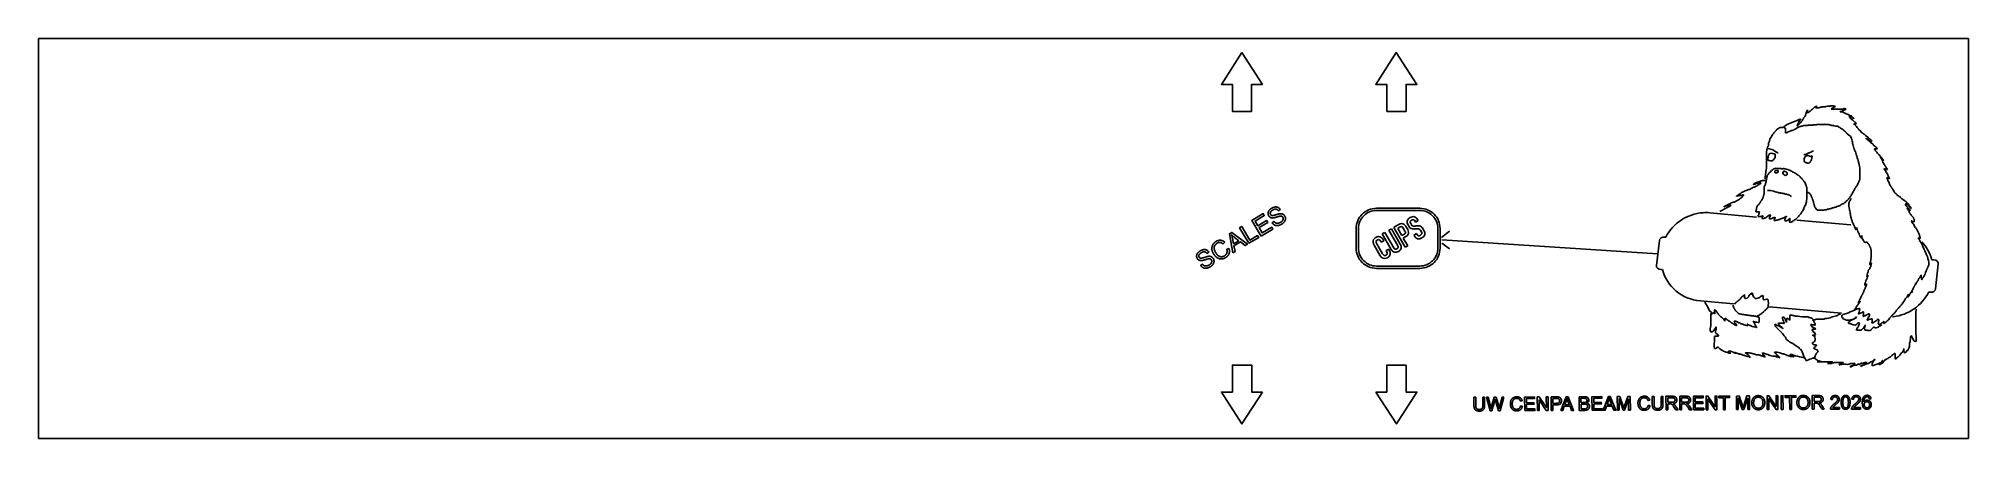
# Model space of a CAD drawing. Header units: millimetres. Extents: x -213 to 212, y 0 to 88.
import ezdxf

# ---------------------------------------------------------------- set-up
doc = ezdxf.new("R2010")
doc.units = ezdxf.units.MM
doc.header["$MEASUREMENT"] = 0
doc.layers.get('0').update_dxf_attribs({"color": 250})
doc.layers.add('1', color=1, linetype='Continuous')

msp = doc.modelspace()

# ---------------------------------------------------------------- linework, layer by layer
msp.add_lwpolyline([(-213, 88), (-213, 0), (212, 0), (212, 88)], close=True)
at = {"layer": '1'}
for p, q in [((176.55, 72.27), (176.55, 72.14)), ((178.48, 72.73), (178.6, 72.73)), ((181.84, 72.49), (182.55, 72.49)), ((182.55, 72.49), (184.35, 72.49)), ((176.55, 72.14), (176.55, 71.96)), ((176.55, 71.96), (176.55, 71.71)), ((177.63, 68.97), (177.79, 69)), ((179.04, 69.13), (179.77, 69.13)), ((179.77, 69.13), (180.32, 69.13)), ((186.82, 69.16), (186.7, 69.16)), ((167.53, 59.68), (167.53, 60.23)), ((168.63, 62.76), (168.63, 62.76)), ((164.78, 55.92), (164.68, 55.92)), ((169.66, 58.46), (169.74, 58.46)), ((169.79, 58.99), (169.74, 58.98)), ((170.65, 59.44), (169.78, 59.44)), ((170.67, 59.44), (170.65, 59.44)), ((188.09, 59.11), (188.09, 58.38)), ((188.09, 58.38), (188.09, 57.47)), ((194.13, 59.16), (194.03, 59.16)), ((176.42, 53.6), (176.42, 54.69)), ((58.64, 47.46), (59.04, 47.76)), ((60.46, 50.4), (60.04, 50.11)), ((81.62, 50.65), (91.2, 50.65)), ((81.62, 50.15), (91.2, 50.15)), ((85.43, 46.45), (86, 46.78)), ((85.74, 46.63), (86.56, 47.1)), ((88.74, 46.73), (88.59, 46.98)), ((89.17, 47.3), (89.32, 47.03)), ((90.25, 47.61), (90.13, 47.82)), ((90.82, 47.94), (90.25, 47.61)), ((90.69, 48.17), (90.82, 47.94)), ((165.36, 48.67), (155.09, 49.67)), ((186.08, 47), (174.21, 48.06)), ((48.27, 43.17), (47.89, 42.79)), ((49.93, 44.05), (50.15, 42.82)), ((50.15, 42.82), (51.32, 43.51)), ((51.32, 43.51), (50.39, 44.25)), ((77.18, 41.88), (77.18, 46.21)), ((77.68, 41.88), (77.68, 46.21)), ((82.41, 40.3), (81.12, 42.52)), ((81.7, 42.86), (82.99, 40.64)), ((82.69, 43.18), (82.58, 43.37)), ((83.26, 43.51), (82.69, 43.18)), ((82.93, 45), (83.5, 45.33)), ((84.88, 41.61), (82.93, 45)), ((83.16, 43.7), (83.26, 43.51)), ((83.5, 45.33), (85.47, 41.92)), ((84.35, 45.82), (84.92, 46.15)), ((86.32, 42.41), (84.35, 45.82)), ((84.92, 46.15), (86.87, 42.76)), ((87.95, 42.07), (85.43, 46.45)), ((85.74, 46.63), (85.74, 46.63)), ((86.88, 46.56), (86.31, 46.23)), ((86.31, 46.23), (87.23, 44.64)), ((87.23, 44.64), (87.8, 44.97)), ((87.92, 45.64), (87.53, 46.31)), ((88.1, 44.42), (87.55, 44.1)), ((87.55, 44.1), (88.52, 42.4)), ((88.11, 46.66), (88.51, 45.96)), ((89.86, 44.77), (90.43, 45.1)), ((89.99, 44.56), (89.86, 44.77)), ((90.43, 45.1), (90.55, 44.91)), ((91.52, 45.47), (91.3, 45.85)), ((91.87, 46.18), (92.1, 45.78)), ((95.14, 46.21), (95.14, 41.88)), ((95.64, 46.21), (95.64, 41.88)), ((95.95, 44.23), (97.71, 45.63)), ((96.01, 42.94), (97.7, 41.72)), ((143.53, 40.63), (96.07, 43.67)), ((143.94, 43.55), (143.29, 38.05)), ((42.9, 38.08), (43.31, 38.37)), ((44.72, 41.01), (44.3, 40.72)), ((48.65, 41.64), (49.17, 41.8)), ((83.76, 41.33), (84.33, 41.66)), ((83.86, 41.14), (83.76, 41.33)), ((84.33, 41.66), (84.44, 41.48)), ((88.52, 42.4), (87.95, 42.07)), ((204.77, 32.92), (205.35, 38.41)), ((91.2, 37.93), (81.62, 37.93)), ((91.2, 37.43), (81.62, 37.43)), ((152.98, 30.25), (160.3, 29.62)), ((162.7, 31.61), (162.7, 31.37)), ((155.24, 27.51), (155.24, 24.84)), ((168.13, 28.95), (184.06, 27.58)), ((185.18, 27.51), (184.37, 27.27)), ((188.86, 27.05), (188.86, 26.89)), ((190.79, 26.3), (190.79, 25.59)), ((187.48, 23.79), (187.85, 23.79)), ((200.46, 22.48), (200.46, 21.55)), ((176.17, 17.27), (176.11, 17.45)), ((197.79, 19.5), (197.79, 19.75)), ((178.98, 16.83), (178.96, 16.83)), ((180.03, 16.83), (178.98, 16.83)), ((180.47, 16.83), (180.03, 16.83)), ((181.22, 16.52), (180.97, 16.52)), ((181.71, 16.52), (181.22, 16.52)), ((184.38, 16.71), (183.89, 16.71)), ((186.81, 16.46), (186.12, 16.46)), ((190.78, 16.02), (190.78, 16.21)), ((103.1, 7.32), (103.1, 9.06)), ((103.1, 9.06), (103.49, 9.06)), ((103.49, 9.06), (103.5, 7.33)), ((105.06, 9.07), (105.46, 9.07)), ((105.07, 7.34), (105.06, 9.07)), ((105.46, 9.07), (105.46, 7.34)), ((106.65, 6.07), (105.84, 9.07)), ((105.84, 9.07), (106.25, 9.07)), ((106.25, 9.07), (106.72, 7.11)), ((106.98, 7.05), (107.54, 9.08)), ((107.54, 9.08), (108.02, 9.08)), ((108.02, 9.08), (108.46, 7.57)), ((108.84, 7.16), (109.3, 9.09)), ((109.7, 9.09), (108.89, 6.09)), ((109.3, 9.09), (109.7, 9.09)), ((120.1, 6.14), (120.08, 9.14)), ((120.08, 9.14), (121.22, 9.14)), ((121.25, 8.79), (120.48, 8.79)), ((120.48, 8.79), (120.49, 7.71)), ((126.3, 6.17), (126.28, 9.17)), ((126.28, 9.17), (127.41, 9.17)), ((127.28, 8.82), (126.68, 8.82)), ((126.68, 8.82), (126.68, 7.91)), ((134.69, 6.21), (134.67, 9.21)), ((134.67, 9.21), (135.27, 9.21)), ((135.94, 6.21), (135.06, 8.76)), ((135.06, 8.76), (135.07, 6.21)), ((135.27, 9.21), (135.99, 7.09)), ((136.29, 7.13), (137, 9.22)), ((137.15, 8.73), (136.29, 6.22)), ((137, 9.22), (137.53, 9.22)), ((137.17, 6.22), (137.15, 8.73)), ((137.53, 9.22), (137.55, 6.22)), ((142.37, 9.24), (142.77, 9.25)), ((142.38, 7.51), (142.37, 9.24)), ((142.77, 9.25), (142.78, 7.52)), ((144.33, 9.25), (144.73, 9.26)), ((144.34, 7.52), (144.33, 9.25)), ((144.73, 9.26), (144.74, 7.52)), ((145.4, 9.26), (146.73, 9.27)), ((145.41, 6.26), (145.4, 9.26)), ((146.75, 8.93), (145.8, 8.93)), ((145.8, 8.93), (145.8, 7.94)), ((148.42, 9.27), (149.76, 9.28)), ((148.44, 6.27), (148.42, 9.27)), ((149.77, 8.95), (148.82, 8.94)), ((148.82, 8.94), (148.83, 7.95)), ((160.9, 9.33), (161.5, 9.34)), ((160.92, 6.33), (160.9, 9.33)), ((162.17, 6.34), (161.29, 8.89)), ((161.29, 8.89), (161.3, 6.33)), ((161.5, 9.34), (162.22, 7.21)), ((162.52, 7.25), (163.23, 9.34)), ((163.39, 8.86), (162.53, 6.34)), ((163.23, 9.34), (163.77, 9.35)), ((163.4, 6.34), (163.39, 8.86)), ((163.77, 9.35), (163.78, 6.35)), ((177.61, 9.41), (178.94, 9.42)), ((177.62, 6.41), (177.61, 9.41)), ((178.96, 9.09), (178.01, 9.08)), ((178.01, 9.08), (178.01, 8.09)), ((182.05, 8.54), (181.67, 8.58)), ((186.71, 8.56), (186.33, 8.6)), ((190.55, 8.74), (190.18, 8.71)), ((107.06, 6.08), (106.65, 6.07)), ((107.69, 8.37), (107.06, 6.08)), ((108.51, 6.08), (107.87, 8.37)), ((108.89, 6.09), (108.51, 6.08)), ((113.73, 8.29), (113.34, 8.19)), ((113.39, 7.16), (113.78, 7.06)), ((120.5, 6.14), (120.1, 6.14)), ((120.49, 7.71), (121.26, 7.72)), ((121.26, 7.36), (120.49, 7.36)), ((120.49, 7.36), (120.5, 6.14)), ((123.44, 8.27), (123.11, 7.39)), ((123.11, 7.39), (124.13, 7.39)), ((124.13, 7.39), (123.81, 8.22)), ((127.44, 6.17), (126.3, 6.17)), ((126.68, 7.91), (127.33, 7.91)), ((127.38, 7.56), (126.69, 7.56)), ((126.69, 7.56), (126.69, 6.52)), ((126.69, 6.52), (127.44, 6.53)), ((132.76, 8.31), (132.43, 7.43)), ((132.43, 7.43), (133.45, 7.43)), ((133.45, 7.43), (133.13, 8.26)), ((135.07, 6.21), (134.69, 6.21)), ((136.29, 6.22), (135.94, 6.21)), ((137.55, 6.22), (137.17, 6.22)), ((141.83, 8.42), (141.44, 8.33)), ((141.49, 7.29), (141.89, 7.19)), ((145.81, 6.26), (145.41, 6.26)), ((145.8, 7.94), (146.65, 7.94)), ((146.26, 7.6), (145.8, 7.59)), ((145.8, 7.59), (145.81, 6.26)), ((147.56, 6.27), (147.16, 6.89)), ((147.53, 7.09), (148.06, 6.27)), ((148.06, 6.27), (147.56, 6.27)), ((148.84, 6.28), (148.44, 6.27)), ((148.83, 7.95), (149.68, 7.96)), ((149.29, 7.61), (148.83, 7.61)), ((148.83, 7.61), (148.84, 6.28)), ((150.58, 6.28), (150.18, 6.91)), ((150.56, 7.1), (151.08, 6.29)), ((151.08, 6.29), (150.58, 6.28)), ((161.3, 6.33), (160.92, 6.33)), ((162.53, 6.34), (162.17, 6.34)), ((163.78, 6.35), (163.4, 6.34)), ((178.02, 6.41), (177.62, 6.41)), ((178.01, 8.09), (178.86, 8.09)), ((178.47, 7.75), (178.01, 7.75)), ((178.01, 7.75), (178.02, 6.41)), ((179.77, 6.42), (179.37, 7.04)), ((179.74, 7.24), (180.27, 6.42)), ((180.27, 6.42), (179.77, 6.42)), ((183.59, 6.44), (181.61, 6.43)), ((182.12, 6.79), (183.59, 6.79)), ((183.59, 6.79), (183.59, 6.44)), ((188.26, 6.46), (186.27, 6.45)), ((186.78, 6.81), (188.25, 6.82)), ((188.25, 6.82), (188.26, 6.46))]:
    msp.add_line(p, q, dxfattribs=at)
for points in [[(52.01, 84.92), (47.49, 77.9), (49.9, 77.9), (49.9, 71.96), (54.15, 71.96), (54.15, 77.9), (56.53, 77.9)], [(83.9, 71.96), (88.15, 71.96), (88.15, 77.9), (90.53, 77.9), (86.01, 84.92), (81.49, 77.9), (83.9, 77.9)], [(56.26, 44.55), (54.21, 47.99), (56.69, 49.47), (56.94, 49.06), (54.91, 47.85), (55.53, 46.8), (57.44, 47.93), (57.68, 47.53), (55.78, 46.4), (56.47, 45.23), (58.58, 46.48), (58.82, 46.08)], [(50, 40.82), (49.27, 45.04), (49.76, 45.33), (53.22, 42.74), (52.7, 42.43), (51.68, 43.23), (50.24, 42.37), (50.49, 41.11)], [(53.56, 42.94), (51.51, 46.38), (51.97, 46.65), (53.78, 43.62), (55.47, 44.63), (55.71, 44.22)], [(56.54, 10.19), (52.02, 3.17), (47.5, 10.19), (49.91, 10.19), (49.91, 16.13), (54.16, 16.13), (54.16, 10.19)], [(81.5, 10.19), (83.91, 10.19), (83.91, 16.13), (88.16, 16.13), (88.16, 10.19), (90.54, 10.19), (86.02, 3.17)], [(114.29, 6.11), (114.27, 9.11), (116.44, 9.12), (116.44, 8.77), (114.67, 8.76), (114.67, 7.84), (116.33, 7.85), (116.34, 7.5), (114.68, 7.49), (114.68, 6.47), (116.52, 6.48), (116.52, 6.12)], [(117.07, 6.12), (117.05, 9.12), (117.46, 9.13), (119.05, 6.78), (119.04, 9.13), (119.42, 9.14), (119.43, 6.14), (119.02, 6.13), (117.44, 8.48), (117.45, 6.13)], [(122.25, 6.15), (123.39, 9.15), (123.82, 9.16), (125.06, 6.16), (124.61, 6.16), (124.26, 7.07), (123, 7.06), (122.68, 6.15)], [(129.12, 6.18), (129.1, 9.18), (131.27, 9.19), (131.27, 8.84), (129.5, 8.83), (129.5, 7.91), (131.16, 7.92), (131.17, 7.57), (129.51, 7.56), (129.51, 6.54), (131.35, 6.55), (131.35, 6.19)], [(131.57, 6.19), (132.71, 9.2), (133.14, 9.2), (134.38, 6.21), (133.93, 6.2), (133.57, 7.11), (132.32, 7.11), (131.99, 6.2)], [(151.47, 6.29), (151.45, 9.29), (153.62, 9.3), (153.62, 8.94), (151.85, 8.94), (151.86, 8.02), (153.52, 8.02), (153.52, 7.67), (151.86, 7.66), (151.86, 6.64), (153.7, 6.65), (153.71, 6.3)], [(154.25, 6.3), (154.24, 9.3), (154.64, 9.3), (156.23, 6.95), (156.22, 9.31), (156.6, 9.31), (156.61, 6.31), (156.21, 6.31), (154.62, 8.66), (154.63, 6.3)], [(158.04, 6.32), (158.03, 8.96), (157.04, 8.96), (157.04, 9.31), (159.42, 9.33), (159.42, 8.97), (158.43, 8.97), (158.44, 6.32)], [(167.68, 6.36), (167.66, 9.36), (168.07, 9.37), (169.66, 7.02), (169.65, 9.37), (170.03, 9.38), (170.04, 6.38), (169.63, 6.37), (168.05, 8.72), (168.06, 6.37)], [(170.78, 6.38), (170.76, 9.38), (171.16, 9.38), (171.17, 6.38)], [(172.64, 6.39), (172.62, 9.03), (171.63, 9.03), (171.63, 9.38), (174.01, 9.39), (174.01, 9.04), (173.02, 9.04), (173.03, 6.39)]]:
    msp.add_lwpolyline(points, close=True, dxfattribs=at)
for points, degree in [([(176.43, 71.99), (176.49, 72.15), (176.57, 72.3), (176.55, 72.3)], 3), ([(176.55, 72.3), (176.54, 72.3), (176.55, 72.28), (176.55, 72.27)], 3), ([(177.29, 72.14), (177.54, 72.33), (177.74, 72.57), (177.98, 72.76)], 3), ([(177.98, 72.76), (178.05, 72.83), (178.22, 72.92), (178.29, 72.98)], 3), ([(178.29, 72.98), (178.31, 73), (178.3, 73.03), (178.32, 73.04)], 3), ([(178.32, 73.04), (178.33, 73.05), (178.34, 73.04), (178.35, 73.04)], 3), ([(178.35, 73.04), (178.38, 73.06), (178.41, 73.08), (178.44, 73.11)], 3), ([(178.44, 73.11), (178.48, 73.13), (178.5, 73.18), (178.54, 73.2)], 3), ([(178.48, 72.76), (178.47, 72.75), (178.45, 72.75), (178.45, 72.73)], 3), ([(178.45, 72.73), (178.45, 72.72), (178.47, 72.73), (178.48, 72.73)], 3), ([(178.51, 72.86), (178.5, 72.83), (178.49, 72.79), (178.48, 72.76)], 3), ([(178.54, 73.17), (178.54, 73.07), (178.53, 72.96), (178.51, 72.86)], 3), ([(178.54, 73.2), (178.55, 73.21), (178.54, 73.18), (178.54, 73.17)], 3), ([(178.6, 72.73), (178.67, 72.73), (178.75, 72.72), (178.82, 72.73)], 3), ([(178.82, 72.73), (179.06, 72.77), (179.05, 72.81), (179.29, 72.86)], 3), ([(179.29, 72.86), (179.38, 72.88), (179.47, 72.87), (179.56, 72.89)], 3), ([(179.56, 72.89), (179.64, 72.9), (179.71, 72.94), (179.78, 72.95)], 3), ([(179.78, 72.95), (179.91, 72.97), (180.03, 72.94), (180.16, 72.95)], 3), ([(180.16, 72.95), (180.61, 72.98), (180.21, 72.97), (180.62, 73.04)], 3), ([(180.62, 73.04), (180.84, 73.08), (181.08, 73.12), (181.3, 73.14)], 3), ([(181.3, 73.14), (181.39, 73.14), (181.47, 73.12), (181.55, 73.14)], 3), ([(181.55, 73.14), (181.7, 73.17), (181.55, 73.15), (181.65, 73.2)], 3), ([(181.65, 73.2), (181.65, 73.2), (182.37, 73.18), (182.42, 73.17)], 3), ([(181.93, 72.61), (181.9, 72.6), (181.75, 72.54), (181.77, 72.49)], 3), ([(181.77, 72.49), (181.78, 72.47), (181.81, 72.49), (181.84, 72.49)], 3), ([(182.05, 72.7), (181.79, 72.44), (182.04, 72.65), (181.93, 72.61)], 3), ([(182.08, 72.7), (182.07, 72.7), (182.06, 72.71), (182.05, 72.7)], 3), ([(182.27, 72.83), (182.2, 72.79), (182.15, 72.74), (182.08, 72.7)], 3), ([(182.33, 72.83), (182.31, 72.82), (182.29, 72.84), (182.27, 72.83)], 3), ([(182.42, 72.92), (182.39, 72.9), (182.37, 72.85), (182.33, 72.83)], 3), ([(182.42, 73.17), (182.47, 73.16), (182.55, 73.09), (182.58, 73.08)], 3), ([(182.58, 72.95), (182.53, 72.93), (182.47, 72.94), (182.42, 72.92)], 3), ([(182.58, 73.08), (182.61, 73.06), (182.71, 73.1), (182.73, 73.08)], 3), ([(182.7, 73.04), (182.66, 73.01), (182.63, 72.97), (182.58, 72.95)], 3), ([(182.73, 73.08), (182.74, 73.06), (182.71, 73.05), (182.7, 73.04)], 3), ([(184.35, 72.49), (184.51, 72.49), (184.52, 72.54), (184.66, 72.61)], 3), ([(184.82, 72.33), (184.7, 72.3), (184.62, 72.2), (184.51, 72.17)], 3), ([(184.66, 72.61), (184.71, 72.64), (184.78, 72.57), (184.82, 72.55)], 3), ([(184.82, 72.55), (184.95, 72.46), (184.8, 72.57), (184.97, 72.52)], 3), ([(184.97, 72.49), (184.97, 72.37), (184.93, 72.36), (184.82, 72.33)], 3), ([(184.97, 72.52), (184.98, 72.51), (184.97, 72.5), (184.97, 72.49)], 3), ([(169.7, 67.83), (169.85, 68), (170.14, 68.24), (170.32, 68.36)], 3), ([(170.32, 68.36), (170.43, 68.43), (170.63, 68.43), (170.75, 68.43)], 3), ([(170.75, 68.43), (171.14, 68.43), (170.63, 68.41), (171.03, 68.47)], 3), ([(171.03, 68.47), (171.14, 68.49), (171.27, 68.47), (171.39, 68.47)], 3), ([(171.3, 68.51), (171.44, 68.64), (171.56, 68.81), (171.73, 68.91)], 3), ([(171.39, 68.47), (171.49, 68.47), (171.45, 68.44), (171.53, 68.4)], 3), ([(171.53, 68.4), (171.55, 68.39), (171.58, 68.39), (171.6, 68.38)], 3), ([(171.6, 68.38), (171.66, 68.38), (171.6, 68.33), (171.62, 68.31)], 3), ([(171.62, 68.31), (171.63, 68.3), (171.65, 68.3), (171.66, 68.29)], 3), ([(171.66, 68.24), (171.71, 68), (171.66, 68.48), (171.71, 68.01)], 3), ([(171.66, 68.29), (171.67, 68.28), (171.66, 68.26), (171.66, 68.24)], 3), ([(171.71, 68.01), (171.72, 67.95), (171.69, 67.87), (171.71, 67.81)], 3), ([(171.73, 68.91), (172.33, 69.26), (173.21, 69.58), (173.88, 69.81)], 3), ([(173.65, 67.97), (173.68, 67.99), (173.71, 68.02), (173.74, 68.04)], 3), ([(173.74, 68.04), (173.87, 68.1), (173.85, 68.05), (173.99, 68.15)], 3), ([(173.88, 69.81), (173.92, 69.83), (173.96, 69.83), (174, 69.85)], 3), ([(173.99, 68.15), (174.06, 68.19), (174.11, 68.25), (174.18, 68.29)], 3), ([(174, 69.85), (174.04, 69.86), (174.06, 69.89), (174.1, 69.91)], 3), ([(174.1, 69.91), (174.11, 69.92), (174.14, 69.9), (174.16, 69.91)], 3), ([(174.16, 69.91), (174.17, 69.91), (174.15, 69.93), (174.16, 69.94)], 3), ([(174.16, 69.94), (174.21, 69.97), (174.36, 69.97), (174.41, 70)], 3), ([(174.18, 68.29), (174.29, 68.35), (174.35, 68.37), (174.45, 68.43)], 3), ([(174.31, 68.88), (174.29, 68.84), (174.29, 68.7), (174.37, 68.79)], 3), ([(174.37, 68.98), (174.36, 68.94), (174.33, 68.92), (174.31, 68.88)], 3), ([(174.47, 69.29), (174.43, 69.19), (174.42, 69.07), (174.37, 68.98)], 3), ([(174.37, 68.79), (174.46, 68.88), (174.54, 68.98), (174.62, 69.07)], 3), ([(174.41, 70), (174.49, 70.06), (174.56, 70.17), (174.65, 70.22)], 3), ([(174.45, 68.43), (174.53, 68.47), (174.6, 68.53), (174.68, 68.56)], 3), ([(174.62, 69.6), (174.56, 69.44), (174.54, 69.47), (174.47, 69.29)], 3), ([(174.62, 69.07), (174.88, 69.35), (175.16, 69.59), (175.37, 69.91)], 3), ([(174.68, 69.75), (174.65, 69.71), (174.64, 69.65), (174.62, 69.6)], 3), ([(174.65, 70.22), (174.69, 70.23), (174.81, 70.21), (174.84, 70.22)], 3), ([(174.75, 69.78), (174.73, 69.77), (174.7, 69.77), (174.68, 69.75)], 3), ([(174.68, 68.56), (174.72, 68.58), (174.77, 68.57), (174.82, 68.59)], 3), ([(175.03, 70.31), (175.1, 70.28), (174.79, 69.83), (174.75, 69.78)], 3), ([(174.82, 68.59), (174.88, 68.6), (174.94, 68.65), (175, 68.68)], 3), ([(174.84, 70.22), (174.87, 70.23), (174.99, 70.33), (175.03, 70.31)], 3), ([(175, 68.68), (175.1, 68.71), (175.2, 68.72), (175.3, 68.74)], 3), ([(175.3, 68.74), (175.45, 68.79), (175.6, 68.83), (175.75, 68.86)], 3), ([(175.37, 69.91), (175.44, 70.02), (175.48, 70.14), (175.55, 70.25)], 3), ([(175.55, 70.25), (175.58, 70.28), (175.63, 70.3), (175.65, 70.34)], 3), ([(175.65, 70.34), (175.69, 70.42), (175.7, 70.51), (175.74, 70.59)], 3), ([(175.74, 70.59), (175.76, 70.63), (175.81, 70.65), (175.84, 70.68)], 3), ([(175.75, 68.86), (175.84, 68.88), (175.92, 68.85), (176.01, 68.86)], 3), ([(175.84, 70.68), (175.86, 70.71), (176.07, 71.05), (176.09, 71.09)], 3), ([(176.01, 68.86), (176.1, 68.86), (176.19, 68.88), (176.28, 68.88)], 3), ([(176.09, 71.09), (176.34, 71.86), (176.07, 71.11), (176.24, 71.46)], 3), ([(176.24, 71.46), (176.37, 71.72), (176.26, 71.51), (176.3, 71.74)], 3), ([(176.28, 68.88), (176.36, 68.89), (176.43, 68.87), (176.51, 68.88)], 3), ([(176.3, 71.74), (176.32, 71.83), (176.4, 71.91), (176.43, 71.99)], 3), ([(176.51, 68.88), (176.55, 68.89), (176.58, 68.92), (176.62, 68.93)], 3), ([(176.55, 71.71), (176.55, 71.69), (176.53, 71.64), (176.55, 71.65)], 3), ([(176.55, 71.65), (176.62, 71.67), (176.68, 71.7), (176.74, 71.74)], 3), ([(176.62, 68.93), (176.8, 68.96), (176.72, 68.9), (176.9, 68.93)], 3), ([(176.74, 71.74), (176.93, 71.87), (177.11, 72.01), (177.29, 72.14)], 3), ([(176.9, 68.93), (176.94, 68.93), (176.97, 68.97), (177.01, 68.97)], 3), ([(177.01, 68.97), (177.21, 69), (177.42, 68.95), (177.63, 68.97)], 3), ([(177.79, 69), (177.82, 69.01), (177.85, 69.04), (177.88, 69.04)], 3), ([(177.88, 69.04), (178.08, 69.07), (178.33, 69), (178.52, 69.04)], 3), ([(178.52, 69.04), (178.6, 69.06), (178.67, 69.11), (178.75, 69.13)], 3), ([(178.75, 69.13), (178.83, 69.16), (178.95, 69.13), (179.04, 69.13)], 3), ([(180.32, 69.13), (180.4, 69.13), (180.5, 69.14), (180.57, 69.13)], 3), ([(180.57, 69.13), (180.76, 69.11), (180.95, 69.08), (181.14, 69.06)], 3), ([(181.14, 69.06), (181.19, 69.06), (181.24, 69.07), (181.28, 69.06)], 3), ([(181.28, 69.06), (181.35, 69.05), (181.4, 69.01), (181.46, 69)], 3), ([(181.46, 69), (181.52, 68.98), (181.59, 68.99), (181.65, 68.97)], 3), ([(181.65, 68.97), (181.7, 68.96), (181.74, 68.94), (181.78, 68.93)], 3), ([(181.78, 68.93), (181.88, 68.91), (181.98, 68.9), (182.08, 68.88)], 3), ([(182.08, 68.88), (182.21, 68.86), (182.34, 68.82), (182.47, 68.79)], 3), ([(182.47, 68.79), (182.66, 68.75), (182.85, 68.72), (183.04, 68.7)], 3), ([(183.04, 68.7), (183.14, 68.69), (183.2, 68.7), (183.29, 68.68)], 3), ([(183.29, 68.68), (183.3, 68.67), (183.31, 68.66), (183.31, 68.65)], 3), ([(183.31, 68.65), (183.34, 68.64), (183.38, 68.62), (183.41, 68.61)], 3), ([(183.41, 68.61), (183.41, 68.61), (183.42, 68.61), (183.43, 68.61)], 3), ([(183.43, 68.61), (183.45, 68.59), (183.45, 68.55), (183.5, 68.52)], 3), ([(183.5, 68.52), (183.61, 68.43), (183.74, 68.38), (183.86, 68.31)], 3), ([(183.76, 71.86), (183.75, 71.85), (183.78, 71.86), (183.79, 71.86)], 3), ([(183.85, 71.99), (183.8, 71.98), (183.78, 71.91), (183.76, 71.86)], 3), ([(183.79, 71.86), (184.73, 71.86), (183.9, 71.9), (184.25, 71.83)], 3), ([(183.95, 71.99), (183.92, 71.98), (183.88, 72), (183.85, 71.99)], 3), ([(183.86, 68.31), (183.94, 68.27), (184.04, 68.2), (184.11, 68.15)], 3), ([(184.29, 72.14), (184.22, 72.12), (184.04, 72.01), (183.95, 71.99)], 3), ([(184.11, 68.15), (184.14, 68.13), (184.29, 68), (184.34, 67.97)], 3), ([(184.25, 71.83), (184.29, 71.82), (184.34, 71.85), (184.38, 71.83)], 3), ([(184.51, 72.17), (184.43, 72.16), (184.36, 72.16), (184.29, 72.14)], 3), ([(184.38, 71.83), (184.46, 71.81), (184.55, 71.72), (184.63, 71.68)], 3), ([(184.63, 71.68), (184.74, 71.62), (184.86, 71.58), (184.97, 71.52)], 3), ([(184.97, 71.52), (185.04, 71.48), (185.11, 71.43), (185.19, 71.4)], 3), ([(185.19, 71.4), (185.25, 71.38), (185.31, 71.39), (185.37, 71.37)], 3), ([(185.37, 71.37), (185.43, 71.35), (185.47, 71.3), (185.53, 71.27)], 3), ([(185.53, 71.27), (185.63, 71.22), (186.21, 70.99), (186.24, 70.96)], 3), ([(185.68, 70.87), (185.66, 70.87), (185.69, 70.82), (185.71, 70.81)], 3), ([(186.15, 70.87), (186.13, 70.88), (185.69, 70.87), (185.68, 70.87)], 3), ([(185.71, 70.81), (185.73, 70.8), (185.76, 70.82), (185.77, 70.81)], 3), ([(185.77, 70.81), (185.94, 70.68), (186, 70.49), (186.14, 70.37)], 3), ([(186.14, 70.37), (186.16, 70.36), (186.19, 70.39), (186.21, 70.37)], 3), ([(186.27, 70.78), (186.16, 70.81), (186.25, 70.8), (186.15, 70.87)], 3), ([(186.21, 70.37), (186.24, 70.35), (186.24, 70.31), (186.27, 70.28)], 3), ([(186.27, 70.28), (186.52, 69.97), (186.21, 70.37), (186.45, 70.12)], 3), ([(186.24, 70.96), (186.25, 70.96), (186.23, 70.94), (186.24, 70.93)], 3), ([(186.24, 70.93), (186.35, 70.83), (186.49, 70.77), (186.58, 70.65)], 3), ([(186.37, 70.75), (186.29, 70.82), (186.33, 70.76), (186.27, 70.78)], 3), ([(186.46, 70.62), (186.42, 70.66), (186.4, 70.71), (186.37, 70.75)], 3), ([(186.45, 70.12), (186.47, 70.11), (186.48, 70.04), (186.51, 70.03)], 3), ([(186.71, 70.47), (186.63, 70.52), (186.53, 70.55), (186.46, 70.62)], 3), ([(186.51, 70.03), (186.53, 70.02), (186.56, 70.04), (186.57, 70.03)], 3), ([(186.57, 70.03), (186.61, 70), (186.63, 69.94), (186.67, 69.91)], 3), ([(186.58, 70.65), (186.65, 70.57), (186.74, 70.28), (186.8, 70.34)], 3), ([(186.67, 69.91), (186.69, 69.88), (186.73, 69.87), (186.76, 69.85)], 3), ([(186.7, 69.16), (186.76, 69.16), (186.83, 69.19), (186.89, 69.16)], 3), ([(186.8, 70.34), (186.84, 70.38), (186.75, 70.44), (186.71, 70.47)], 3), ([(186.76, 69.85), (186.84, 69.73), (186.8, 69.78), (186.89, 69.69)], 3), ([(187.29, 69.19), (187.35, 69.13), (186.88, 69.16), (186.82, 69.16)], 3), ([(186.89, 69.69), (186.96, 69.62), (187.04, 69.57), (187.11, 69.5)], 3), ([(186.89, 69.16), (186.96, 69.17), (186.96, 69.06), (187.01, 69.04)], 3), ([(187.01, 69.04), (187.04, 69.02), (187.08, 69.03), (187.1, 69.01)], 3), ([(187.1, 69.01), (187.13, 68.97), (187.11, 68.92), (187.13, 68.88)], 3), ([(187.11, 69.5), (187.2, 69.41), (187.17, 69.28), (187.26, 69.19)], 3), ([(187.13, 68.88), (187.16, 68.84), (187.25, 68.81), (187.29, 68.76)], 3), ([(187.26, 69.19), (187.27, 69.19), (187.28, 69.2), (187.29, 69.19)], 3), ([(187.29, 68.76), (187.39, 68.63), (187.36, 68.62), (187.47, 68.45)], 3), ([(187.47, 68.45), (187.53, 68.36), (187.63, 68.31), (187.69, 68.23)], 3), ([(187.69, 68.23), (187.73, 68.18), (187.75, 68.12), (187.79, 68.07)], 3), ([(187.79, 68.07), (187.81, 68.05), (187.86, 68.04), (187.88, 68.01)], 3), ([(187.88, 68.01), (187.94, 67.95), (187.97, 67.86), (188.04, 67.8)], 3), ([(167.64, 63.68), (167.67, 63.8), (167.67, 63.7), (167.74, 63.86)], 3), ([(167.74, 63.86), (167.82, 64.07), (167.71, 63.88), (167.76, 64.09)], 3), ([(167.76, 64.09), (167.78, 64.19), (167.92, 64.28), (167.94, 64.43)], 3), ([(167.82, 63.82), (168.03, 63.78), (168.24, 63.77), (168.44, 63.7)], 3), ([(167.94, 64.43), (167.97, 64.58), (167.99, 64.73), (168.01, 64.89)], 3), ([(168.01, 64.89), (168.01, 64.92), (168, 64.95), (168.01, 64.98)], 3), ([(168.01, 64.98), (168.02, 65.03), (168.1, 65.22), (168.12, 65.27)], 3), ([(168.12, 65.27), (168.17, 65.39), (168.18, 65.52), (168.22, 65.64)], 3), ([(168.22, 65.64), (168.22, 65.67), (168.25, 65.68), (168.26, 65.71)], 3), ([(168.26, 65.71), (168.27, 65.73), (168.34, 65.94), (168.35, 66)], 3), ([(168.35, 66), (168.36, 66.03), (168.34, 66.05), (168.35, 66.07)], 3), ([(168.35, 66.07), (168.4, 66.14), (168.5, 66.18), (168.54, 66.26)], 3), ([(168.54, 66.26), (168.58, 66.35), (168.64, 66.51), (168.7, 66.6)], 3), ([(168.7, 66.6), (169.01, 67.1), (168.6, 66.37), (168.83, 66.83)], 3), ([(168.83, 66.83), (168.86, 66.88), (168.91, 66.9), (168.95, 66.94)], 3), ([(168.95, 66.94), (168.97, 66.97), (168.97, 67.01), (168.99, 67.03)], 3), ([(168.99, 67.03), (169.02, 67.06), (169.06, 67.07), (169.08, 67.1)], 3), ([(169.08, 67.1), (169.18, 67.21), (169.16, 67.24), (169.24, 67.35)], 3), ([(169.24, 67.35), (169.36, 67.51), (169.52, 67.62), (169.66, 67.76)], 3), ([(169.66, 67.76), (169.67, 67.78), (169.68, 67.81), (169.7, 67.83)], 3), ([(171.73, 67.49), (171.73, 67.46), (171.69, 67.25), (171.71, 67.24)], 3), ([(171.71, 67.81), (171.74, 67.71), (171.75, 67.59), (171.73, 67.49)], 3), ([(171.71, 67.24), (171.8, 67.18), (172, 67.32), (172.08, 67.35)], 3), ([(172.08, 67.35), (172.23, 67.42), (172.38, 67.48), (172.53, 67.53)], 3), ([(172.53, 67.53), (172.67, 67.58), (172.78, 67.67), (172.92, 67.72)], 3), ([(172.92, 67.72), (173.01, 67.77), (173.12, 67.76), (173.22, 67.79)], 3), ([(173.22, 67.79), (173.25, 67.8), (173.28, 67.82), (173.31, 67.83)], 3), ([(173.31, 67.83), (173.44, 67.86), (173.37, 67.78), (173.51, 67.88)], 3), ([(173.51, 67.88), (173.54, 67.89), (173.54, 67.93), (173.56, 67.95)], 3), ([(173.56, 67.95), (173.59, 67.96), (173.62, 67.95), (173.65, 67.97)], 3), ([(184.34, 67.97), (184.36, 67.96), (184.39, 67.96), (184.41, 67.95)], 3), ([(184.41, 67.95), (184.45, 67.92), (184.47, 67.88), (184.5, 67.85)], 3), ([(184.5, 67.85), (184.7, 67.7), (184.86, 67.5), (185.05, 67.33)], 3), ([(185.05, 67.33), (185.08, 67.3), (185.11, 67.29), (185.14, 67.26)], 3), ([(185.14, 67.26), (185.17, 67.23), (185.19, 67.2), (185.21, 67.17)], 3), ([(185.21, 67.17), (185.25, 67.13), (185.29, 67.1), (185.33, 67.06)], 3), ([(185.33, 67.06), (185.35, 67.02), (185.36, 66.97), (185.39, 66.94)], 3), ([(185.39, 66.94), (185.46, 66.88), (185.55, 66.86), (185.62, 66.8)], 3), ([(185.62, 66.8), (186.49, 66.08), (185.59, 66.81), (186.01, 66.51)], 3), ([(186.01, 66.51), (186.09, 66.45), (186.07, 66.35), (186.12, 66.28)], 3), ([(186.12, 66.28), (186.24, 66.12), (186.31, 66.01), (186.35, 65.82)], 3), ([(186.35, 65.82), (186.4, 65.63), (186.46, 65.44), (186.49, 65.25)], 3), ([(186.49, 65.25), (186.51, 65.13), (186.49, 65), (186.51, 64.89)], 3), ([(186.51, 64.89), (186.52, 64.85), (186.55, 64.81), (186.56, 64.77)], 3), ([(186.56, 64.77), (186.57, 64.72), (186.55, 64.66), (186.56, 64.61)], 3), ([(186.56, 64.61), (186.57, 64.56), (186.61, 64.51), (186.63, 64.45)], 3), ([(186.63, 64.45), (186.68, 64.27), (186.67, 64.06), (186.74, 63.88)], 3), ([(186.74, 63.88), (186.78, 63.79), (186.84, 63.7), (186.88, 63.61)], 3), ([(188.04, 67.8), (188.06, 67.77), (188.1, 67.77), (188.13, 67.76)], 3), ([(188.13, 67.76), (188.16, 67.74), (188.2, 67.73), (188.22, 67.7)], 3), ([(188.22, 67.7), (188.34, 67.56), (188.34, 67.48), (188.47, 67.36)], 3), ([(188.47, 67.36), (188.53, 67.31), (188.6, 67.28), (188.66, 67.24)], 3), ([(188.66, 67.24), (189.19, 66.82), (188.49, 67.3), (189.22, 66.8)], 3), ([(189.22, 66.8), (189.27, 66.77), (189.33, 66.75), (189.37, 66.71)], 3), ([(189.37, 66.71), (189.46, 66.62), (189.51, 66.49), (189.62, 66.43)], 3), ([(189.49, 65.99), (189.49, 66), (189.45, 66), (189.46, 65.99)], 3), ([(189.46, 65.99), (189.56, 65.95), (189.66, 65.92), (189.74, 65.87)], 3), ([(189.49, 65.96), (189.49, 65.97), (189.5, 65.99), (189.49, 65.99)], 3), ([(189.59, 65.93), (189.56, 65.94), (189.52, 65.94), (189.49, 65.96)], 3), ([(189.62, 66.43), (190.01, 66.21), (189.57, 66.54), (189.87, 66.24)], 3), ([(189.71, 65.84), (189.67, 65.87), (189.63, 65.9), (189.59, 65.93)], 3), ([(189.93, 65.68), (189.85, 65.73), (189.79, 65.79), (189.71, 65.84)], 3), ([(189.74, 65.87), (189.79, 65.84), (189.83, 65.79), (189.87, 65.75)], 3), ([(189.87, 66.24), (190.01, 66.1), (190.21, 65.99), (190.37, 65.87)], 3), ([(189.87, 65.75), (190.04, 65.57), (190.19, 65.39), (190.36, 65.22)], 3), ([(190.71, 65.37), (190.67, 65.34), (190.04, 65.62), (189.93, 65.68)], 3), ([(190.36, 65.22), (190.44, 65.14), (190.48, 65.09), (190.58, 65.03)], 3), ([(190.37, 65.87), (190.39, 65.86), (190.42, 65.86), (190.43, 65.84)], 3), ([(190.43, 65.84), (190.47, 65.79), (190.45, 65.71), (190.49, 65.65)], 3), ([(190.49, 65.65), (190.49, 65.65), (190.77, 65.44), (190.71, 65.37)], 3), ([(190.58, 65.03), (190.64, 65), (190.71, 64.98), (190.77, 64.94)], 3), ([(190.77, 64.94), (191.41, 64.45), (190.69, 64.96), (191.08, 64.53)], 3), ([(191.08, 64.53), (191.14, 64.47), (191.23, 64.44), (191.3, 64.38)], 3), ([(191.33, 63.76), (191.3, 63.74), (191.28, 63.69), (191.3, 63.66)], 3), ([(191.3, 64.38), (191.35, 64.33), (191.39, 64.27), (191.45, 64.22)], 3), ([(191.39, 63.73), (191.36, 63.73), (191.34, 63.77), (191.33, 63.76)], 3), ([(191.45, 64.22), (191.59, 64.13), (191.76, 64.09), (191.86, 63.94)], 3), ([(191.86, 63.94), (191.89, 63.89), (191.88, 63.85), (191.92, 63.79)], 3), ([(191.92, 63.79), (191.93, 63.76), (191.98, 63.76), (191.98, 63.73)], 3), ([(167.53, 60.23), (167.53, 60.92), (167.49, 61.62), (167.55, 62.31)], 3), ([(167.55, 63.01), (167.55, 63.08), (167.53, 63.17), (167.55, 63.24)], 3), ([(167.53, 59.36), (167.55, 59.46), (167.53, 59.57), (167.53, 59.68)], 3), ([(167.55, 63.24), (167.56, 63.27), (167.59, 63.3), (167.6, 63.33)], 3), ([(167.55, 62.31), (167.57, 62.54), (167.55, 62.78), (167.55, 63.01)], 3), ([(167.6, 63.33), (167.61, 63.36), (167.59, 63.39), (167.6, 63.42)], 3), ([(167.6, 63.42), (167.6, 63.44), (167.62, 63.45), (167.62, 63.47)], 3), ([(167.62, 63.54), (167.63, 63.58), (167.63, 63.63), (167.64, 63.68)], 3), ([(167.62, 63.47), (167.63, 63.49), (167.62, 63.52), (167.62, 63.54)], 3), ([(167.88, 62.05), (167.87, 62), (167.83, 61.3), (167.85, 61.27)], 3), ([(167.85, 61.27), (167.91, 61.22), (167.97, 61.18), (168.04, 61.15)], 3), ([(167.94, 62.21), (167.92, 62.16), (167.89, 62.1), (167.88, 62.05)], 3), ([(168.63, 62.76), (168.15, 62.78), (168.17, 62.66), (167.94, 62.21)], 3), ([(168.04, 61.15), (168.09, 61.13), (168.14, 61.16), (168.19, 61.15)], 3), ([(168.19, 61.15), (168.37, 61.12), (168.6, 61.05), (168.78, 61.09)], 3), ([(168.44, 63.7), (168.76, 63.58), (169.07, 63.42), (169.37, 63.26)], 3), ([(169.16, 62.67), (169.11, 62.7), (168.66, 62.76), (168.63, 62.76)], 3), ([(168.78, 61.09), (168.8, 61.09), (168.8, 61.11), (168.81, 61.12)], 3), ([(168.81, 61.12), (168.87, 61.15), (168.83, 61.05), (168.91, 61.15)], 3), ([(168.91, 61.15), (168.93, 61.18), (168.93, 61.21), (168.94, 61.24)], 3), ([(168.94, 61.24), (168.97, 61.27), (169, 61.3), (169.03, 61.34)], 3), ([(169.03, 61.34), (169.1, 61.4), (169.19, 61.45), (169.25, 61.52)], 3), ([(169.19, 62.64), (169.18, 62.64), (169.17, 62.66), (169.16, 62.67)], 3), ([(169.31, 62.64), (169.28, 62.66), (169.23, 62.63), (169.19, 62.64)], 3), ([(169.25, 61.52), (169.27, 61.55), (169.27, 61.58), (169.28, 61.62)], 3), ([(169.28, 61.62), (169.33, 61.73), (169.39, 61.84), (169.44, 61.96)], 3), ([(169.38, 62.58), (169.36, 62.6), (169.34, 62.63), (169.31, 62.64)], 3), ([(169.37, 63.26), (169.46, 63.21), (169.53, 63.13), (169.62, 63.07)], 3), ([(169.44, 62.48), (169.42, 62.52), (169.4, 62.55), (169.38, 62.58)], 3), ([(169.44, 61.96), (169.44, 61.96), (169.46, 62.44), (169.44, 62.48)], 3), ([(169.62, 63.07), (169.71, 63.02), (169.82, 63), (169.9, 62.95)], 3), ([(169.9, 62.95), (170.05, 62.98), (169.94, 62.88), (169.96, 62.86)], 3), ([(169.96, 62.86), (169.97, 62.85), (170.08, 62.83), (170.09, 62.83)], 3), ([(176.08, 62.08), (175.92, 61.97), (175.74, 61.18), (175.86, 60.93)], 3), ([(175.77, 62.48), (176.16, 62.42), (176.49, 62.68), (176.83, 62.83)], 3), ([(175.86, 60.93), (175.87, 60.93), (176.16, 60.72), (176.17, 60.71)], 3), ([(176.73, 62.24), (176.47, 62.24), (176.34, 62.27), (176.08, 62.08)], 3), ([(176.17, 60.71), (176.25, 60.68), (176.14, 60.68), (176.27, 60.65)], 3), ([(176.27, 60.65), (176.3, 60.65), (176.33, 60.66), (176.36, 60.65)], 3), ([(176.36, 60.65), (176.41, 60.64), (176.44, 60.6), (176.49, 60.59)], 3), ([(176.49, 60.59), (176.54, 60.57), (176.8, 60.58), (176.86, 60.59)], 3), ([(177.35, 62.08), (177.14, 62.01), (176.9, 62.15), (176.73, 62.24)], 3), ([(176.83, 62.83), (176.99, 62.9), (177.3, 62.97), (177.48, 63.07)], 3), ([(176.86, 60.59), (176.96, 60.61), (176.89, 60.63), (176.98, 60.68)], 3), ([(176.98, 60.68), (177.01, 60.7), (177.05, 60.69), (177.08, 60.71)], 3), ([(177.08, 60.71), (177.1, 60.73), (177.09, 60.76), (177.11, 60.78)], 3), ([(177.11, 60.78), (177.14, 60.81), (177.2, 60.83), (177.23, 60.87)], 3), ([(177.23, 60.87), (177.26, 60.9), (177.25, 60.95), (177.26, 60.99)], 3), ([(177.26, 60.99), (177.29, 61.06), (177.32, 61.08), (177.36, 61.15)], 3), ([(177.57, 62.17), (177.49, 62.17), (177.42, 62.1), (177.35, 62.08)], 3), ([(177.36, 61.15), (177.43, 61.29), (177.53, 61.53), (177.54, 61.68)], 3), ([(177.48, 63.07), (177.5, 63.09), (177.52, 63.12), (177.54, 63.14)], 3), ([(177.54, 61.68), (177.55, 61.74), (177.53, 61.8), (177.54, 61.86)], 3), ([(177.54, 63.14), (177.55, 63.15), (177.77, 63.25), (177.79, 63.26)], 3), ([(177.54, 61.86), (177.55, 61.91), (177.59, 61.94), (177.6, 61.99)], 3), ([(177.6, 61.99), (177.61, 61.99), (177.62, 62.17), (177.57, 62.17)], 3), ([(177.79, 63.26), (177.84, 63.28), (177.87, 63.25), (177.91, 63.29)], 3), ([(186.88, 63.61), (186.92, 63.52), (186.92, 63.41), (186.97, 63.33)], 3), ([(186.97, 63.33), (186.99, 63.31), (187.02, 63.31), (187.04, 63.29)], 3), ([(187.04, 63.29), (187.05, 63.27), (187.13, 63.12), (187.13, 63.1)], 3), ([(187.13, 63.1), (187.14, 63.08), (187.12, 63.06), (187.13, 63.04)], 3), ([(187.13, 63.04), (187.15, 62.99), (187.19, 62.96), (187.2, 62.92)], 3), ([(187.2, 62.92), (187.21, 62.89), (187.19, 62.85), (187.2, 62.81)], 3), ([(187.2, 62.81), (187.2, 62.8), (187.22, 62.8), (187.22, 62.79)], 3), ([(187.22, 62.79), (187.23, 62.74), (187.23, 62.69), (187.24, 62.65)], 3), ([(187.24, 62.65), (187.25, 62.63), (187.29, 62.62), (187.29, 62.6)], 3), ([(187.29, 62.49), (187.27, 62.4), (187.36, 62.37), (187.38, 62.31)], 3), ([(187.29, 62.6), (187.3, 62.57), (187.28, 62.53), (187.29, 62.49)], 3), ([(187.38, 62.31), (187.39, 62.28), (187.38, 62.24), (187.38, 62.21)], 3), ([(187.38, 62.21), (187.39, 62.14), (187.46, 62.06), (187.47, 61.99)], 3), ([(187.47, 61.99), (187.5, 61.9), (187.5, 61.8), (187.52, 61.71)], 3), ([(187.52, 61.71), (187.55, 61.53), (187.68, 61.37), (187.72, 61.19)], 3), ([(187.72, 61.19), (187.74, 61.13), (187.73, 61.08), (187.75, 61.03)], 3), ([(187.75, 61.03), (187.75, 61.02), (187.77, 61.01), (187.77, 61)], 3), ([(187.77, 61), (187.81, 60.86), (187.85, 60.72), (187.88, 60.57)], 3), ([(187.88, 60.57), (187.89, 60.54), (187.88, 60.51), (187.88, 60.48)], 3), ([(187.88, 60.48), (187.91, 60.39), (187.94, 60.4), (187.95, 60.32)], 3), ([(187.95, 60.32), (187.96, 60.27), (187.95, 60.23), (187.95, 60.18)], 3), ([(187.95, 60.18), (187.98, 59.96), (188.06, 59.74), (188.09, 59.52)], 3), ([(188.09, 59.52), (188.11, 59.38), (188.09, 59.25), (188.09, 59.11)], 3), ([(191.3, 63.66), (191.32, 63.61), (191.39, 63.59), (191.42, 63.54)], 3), ([(191.88, 63.73), (191.72, 63.73), (191.54, 63.7), (191.39, 63.73)], 3), ([(191.42, 63.54), (191.46, 63.47), (191.46, 63.38), (191.51, 63.32)], 3), ([(191.51, 63.32), (191.6, 63.22), (191.73, 63.14), (191.82, 63.04)], 3), ([(191.82, 63.04), (191.96, 62.91), (192.06, 62.73), (192.17, 62.58)], 3), ([(191.98, 63.73), (191.98, 63.7), (191.92, 63.73), (191.88, 63.73)], 3), ([(192.17, 62.58), (192.28, 62.42), (192.46, 62.3), (192.57, 62.14)], 3), ([(192.57, 62.14), (192.6, 62.11), (192.61, 62.06), (192.63, 62.02)], 3), ([(192.73, 61.71), (192.72, 61.72), (192.61, 61.75), (192.66, 61.8)], 3), ([(192.63, 62.02), (192.67, 61.96), (192.72, 61.9), (192.79, 61.86)], 3), ([(192.66, 61.8), (192.74, 61.88), (192.83, 61.65), (192.88, 61.55)], 3), ([(192.91, 61.46), (192.84, 61.53), (192.79, 61.64), (192.73, 61.71)], 3), ([(192.79, 61.86), (192.81, 61.85), (192.86, 61.86), (192.88, 61.83)], 3), ([(192.88, 61.83), (192.9, 61.81), (192.9, 61.77), (192.91, 61.74)], 3), ([(192.88, 61.55), (192.91, 61.5), (192.89, 61.42), (192.91, 61.37)], 3), ([(192.91, 61.74), (192.95, 61.65), (193.09, 61.51), (193.13, 61.46)], 3), ([(193.31, 61.12), (193.17, 61.23), (193.04, 61.34), (192.91, 61.46)], 3), ([(192.91, 61.37), (192.93, 61.33), (192.98, 61.31), (193.01, 61.27)], 3), ([(193.01, 61.27), (193.04, 61.22), (193.05, 61.15), (193.07, 61.09)], 3), ([(193.07, 61.09), (193.14, 60.91), (193.24, 60.74), (193.32, 60.56)], 3), ([(193.13, 61.46), (193.17, 61.4), (193.19, 61.34), (193.22, 61.27)], 3), ([(193.22, 61.27), (193.24, 61.23), (193.26, 61.19), (193.28, 61.15)], 3), ([(193.32, 60.56), (193.57, 59.93), (193.22, 60.73), (193.47, 60.34)], 3), ([(193.28, 61.15), (193.29, 61.15), (193.31, 61.16), (193.31, 61.15)], 3), ([(193.31, 61.15), (193.32, 61.14), (193.32, 61.11), (193.31, 61.12)], 3), ([(193.47, 60.34), (193.53, 60.26), (193.52, 60.15), (193.57, 60.06)], 3), ([(193.57, 60.06), (193.59, 60.02), (193.77, 59.8), (193.78, 59.78)], 3), ([(193.78, 59.78), (193.85, 59.69), (193.89, 59.55), (193.97, 59.47)], 3), ([(164.42, 55.14), (164.51, 55.18), (164.61, 55.22), (164.71, 55.27)], 3), ([(164.65, 55.92), (164.65, 55.93), (164.67, 55.94), (164.68, 55.95)], 3), ([(164.68, 55.92), (164.67, 55.92), (164.65, 55.9), (164.65, 55.92)], 3), ([(164.68, 55.95), (164.79, 56.04), (164.89, 56.14), (165.01, 56.21)], 3), ([(164.71, 55.27), (164.78, 55.29), (164.85, 55.31), (164.91, 55.33)], 3), ([(165.14, 56.04), (164.97, 55.98), (164.94, 55.92), (164.78, 55.92)], 3), ([(164.91, 55.33), (164.98, 55.36), (165.03, 55.43), (165.1, 55.46)], 3), ([(165.01, 56.21), (165.1, 56.26), (165.2, 56.27), (165.3, 56.3)], 3), ([(165.1, 55.46), (165.19, 55.5), (165.39, 55.58), (165.46, 55.62)], 3), ([(165.4, 56.11), (165.31, 56.09), (165.22, 56.07), (165.14, 56.04)], 3), ([(165.3, 56.3), (165.43, 56.35), (165.56, 56.39), (165.69, 56.43)], 3), ([(166.3, 56.24), (165.84, 56.27), (165.87, 56.23), (165.4, 56.11)], 3), ([(165.46, 55.62), (165.48, 55.64), (165.47, 55.67), (165.49, 55.69)], 3), ([(165.49, 55.69), (165.58, 55.77), (165.7, 55.8), (165.82, 55.85)], 3), ([(165.69, 56.43), (165.74, 56.45), (165.83, 56.52), (165.88, 56.53)], 3), ([(165.82, 55.85), (165.87, 55.87), (165.93, 55.88), (165.98, 55.92)], 3), ([(165.88, 56.53), (166, 56.56), (166.13, 56.53), (166.24, 56.6)], 3), ([(165.98, 55.92), (166.03, 55.95), (166.05, 56.05), (166.17, 56.11)], 3), ([(166.17, 56.11), (166.25, 56.15), (166.14, 56.02), (166.27, 56.14)], 3), ([(166.24, 56.6), (166.31, 56.63), (166.36, 56.7), (166.44, 56.73)], 3), ([(166.27, 56.14), (166.29, 56.17), (166.34, 56.24), (166.3, 56.24)], 3), ([(166.44, 56.73), (166.48, 56.74), (166.52, 56.72), (166.57, 56.73)], 3), ([(166.57, 56.73), (166.6, 56.73), (166.63, 56.75), (166.66, 56.76)], 3), ([(166.66, 56.76), (166.84, 56.79), (167.07, 56.76), (167.25, 56.76)], 3), ([(167.05, 55.4), (167.03, 55.36), (167.05, 54.97), (167.05, 54.91)], 3), ([(167.18, 55.59), (167.15, 55.52), (167.09, 55.47), (167.05, 55.4)], 3), ([(167.18, 55.65), (167.16, 55.64), (167.18, 55.61), (167.18, 55.59)], 3), ([(167.19, 57.17), (167.35, 57.21), (167.17, 57.31), (167.19, 57.37)], 3), ([(167.24, 55.68), (167.22, 55.66), (167.19, 55.67), (167.18, 55.65)], 3), ([(167.19, 57.37), (167.21, 57.44), (167.24, 57.51), (167.26, 57.58)], 3), ([(167.24, 55.78), (167.23, 55.75), (167.26, 55.71), (167.24, 55.68)], 3), ([(167.33, 56.09), (167.31, 55.98), (167.27, 55.88), (167.24, 55.78)], 3), ([(167.26, 57.58), (167.27, 57.64), (167.26, 57.7), (167.28, 57.76)], 3), ([(167.28, 57.76), (167.29, 57.79), (167.32, 57.82), (167.32, 57.85)], 3), ([(167.32, 58.04), (167.35, 58.28), (167.35, 58.16), (167.39, 58.38)], 3), ([(167.32, 57.85), (167.34, 57.91), (167.32, 57.97), (167.32, 58.04)], 3), ([(167.33, 56.15), (167.32, 56.13), (167.34, 56.11), (167.33, 56.09)], 3), ([(167.39, 56.21), (167.38, 56.18), (167.34, 56.18), (167.33, 56.15)], 3), ([(167.39, 58.38), (167.42, 58.52), (167.39, 58.73), (167.42, 58.88)], 3), ([(167.45, 56.46), (167.41, 56.37), (167.44, 56.31), (167.39, 56.21)], 3), ([(167.42, 58.88), (167.42, 58.91), (167.45, 58.94), (167.46, 58.97)], 3), ([(167.45, 56.65), (167.43, 56.6), (167.48, 56.51), (167.45, 56.46)], 3), ([(167.48, 56.68), (167.48, 56.66), (167.46, 56.66), (167.45, 56.65)], 3), ([(167.46, 58.97), (167.48, 59.06), (167.46, 59.18), (167.48, 59.27)], 3), ([(167.48, 56.86), (167.46, 56.81), (167.5, 56.74), (167.48, 56.68)], 3), ([(167.48, 59.27), (167.49, 59.3), (167.52, 59.33), (167.53, 59.36)], 3), ([(167.54, 56.89), (167.53, 56.87), (167.49, 56.88), (167.48, 56.86)], 3), ([(167.54, 57.24), (167.52, 57.14), (167.59, 56.98), (167.54, 56.89)], 3), ([(167.58, 57.3), (167.57, 57.28), (167.55, 57.26), (167.54, 57.24)], 3), ([(167.58, 57.42), (167.56, 57.39), (167.58, 57.34), (167.58, 57.3)], 3), ([(167.64, 57.52), (167.62, 57.48), (167.59, 57.46), (167.58, 57.42)], 3), ([(167.67, 57.76), (167.63, 57.71), (167.66, 57.58), (167.64, 57.52)], 3), ([(167.76, 57.89), (167.74, 57.84), (167.69, 57.81), (167.67, 57.76)], 3), ([(167.76, 57.95), (167.75, 57.93), (167.77, 57.91), (167.76, 57.89)], 3), ([(167.82, 57.98), (167.8, 57.97), (167.77, 57.97), (167.76, 57.95)], 3), ([(167.92, 58.14), (167.89, 58.11), (167.84, 58), (167.82, 57.98)], 3), ([(167.95, 58.14), (167.94, 58.13), (167.92, 58.14), (167.92, 58.14)], 3), ([(167.95, 58.2), (167.94, 58.18), (167.96, 58.16), (167.95, 58.14)], 3), ([(168.01, 58.26), (167.99, 58.24), (167.96, 58.23), (167.95, 58.2)], 3), ([(168.13, 58.45), (168.09, 58.39), (168.05, 58.32), (168.01, 58.26)], 3), ([(168.19, 58.48), (168.14, 58.45), (168.18, 58.52), (168.13, 58.45)], 3), ([(168.5, 58.79), (168.45, 58.72), (168.28, 58.52), (168.19, 58.48)], 3), ([(168.53, 58.85), (168.52, 58.83), (168.52, 58.81), (168.5, 58.79)], 3), ([(168.75, 59.01), (168.68, 58.96), (168.59, 58.91), (168.53, 58.85)], 3), ([(168.85, 59.1), (168.81, 59.08), (168.79, 59.03), (168.75, 59.01)], 3), ([(168.88, 59.1), (168.87, 59.09), (168.85, 59.1), (168.85, 59.1)], 3), ([(169, 59.25), (168.95, 59.24), (168.88, 59.11), (168.88, 59.1)], 3), ([(169.37, 59.41), (169.26, 59.35), (169.14, 59.31), (169, 59.25)], 3), ([(169.39, 58.79), (169.37, 58.74), (169.34, 58.62), (169.38, 58.55)], 3), ([(169.5, 59.41), (169.46, 59.4), (169.41, 59.43), (169.37, 59.41)], 3), ([(169.38, 58.55), (169.38, 58.54), (169.39, 58.54), (169.4, 58.53)], 3), ([(169.58, 58.94), (169.5, 58.92), (169.42, 58.87), (169.39, 58.79)], 3), ([(169.4, 58.53), (169.49, 58.46), (169.44, 58.49), (169.55, 58.47)], 3), ([(169.53, 59.44), (169.51, 59.44), (169.51, 59.41), (169.5, 59.41)], 3), ([(169.78, 59.44), (169.72, 59.44), (169.59, 59.46), (169.53, 59.44)], 3), ([(169.55, 58.47), (169.57, 58.47), (169.59, 58.46), (169.62, 58.46)], 3), ([(169.74, 58.98), (169.69, 58.96), (169.63, 58.96), (169.58, 58.94)], 3), ([(169.62, 58.46), (169.63, 58.46), (169.65, 58.46), (169.66, 58.46)], 3), ([(169.78, 58.99), (169.77, 58.99), (169.72, 59.02), (169.7, 59)], 3), ([(169.74, 58.46), (169.76, 58.46), (169.78, 58.46), (169.8, 58.46)], 3), ([(169.85, 59), (169.83, 59), (169.81, 58.99), (169.78, 58.99)], 3), ([(169.8, 58.46), (169.83, 58.46), (169.87, 58.48), (169.89, 58.49)], 3), ([(170.08, 58.97), (170.01, 58.99), (169.93, 59), (169.85, 59)], 3), ([(169.89, 58.49), (169.91, 58.49), (169.92, 58.5), (169.94, 58.51)], 3), ([(169.94, 58.51), (170.02, 58.55), (170, 58.54), (170.07, 58.64)], 3), ([(170.07, 58.64), (170.08, 58.66), (170.09, 58.68), (170.09, 58.69)], 3), ([(170.11, 58.96), (170.1, 58.96), (170.09, 58.96), (170.08, 58.97)], 3), ([(170.09, 58.69), (170.11, 58.71), (170.12, 58.73), (170.13, 58.76)], 3), ([(170.14, 58.82), (170.14, 58.84), (170.15, 58.93), (170.11, 58.96)], 3), ([(170.13, 58.76), (170.14, 58.78), (170.14, 58.8), (170.14, 58.82)], 3), ([(170.89, 59.32), (170.81, 59.35), (170.75, 59.4), (170.67, 59.44)], 3), ([(171.2, 59.32), (171.19, 59.3), (170.91, 59.31), (170.89, 59.32)], 3), ([(171.2, 58.64), (171.2, 58.63), (171.11, 58.31), (171.16, 58.26)], 3), ([(171.16, 58.26), (171.32, 58.11), (171.49, 57.95), (171.7, 57.9)], 3), ([(171.23, 59.38), (171.21, 59.37), (171.22, 59.33), (171.2, 59.32)], 3), ([(171.55, 58.9), (171.42, 58.84), (171.27, 58.78), (171.2, 58.64)], 3), ([(171.36, 59.38), (171.32, 59.38), (171.27, 59.39), (171.23, 59.38)], 3), ([(171.45, 59.38), (171.42, 59.39), (171.39, 59.38), (171.36, 59.38)], 3), ([(171.48, 59.32), (171.46, 59.33), (171.47, 59.37), (171.45, 59.38)], 3), ([(171.64, 59.32), (171.61, 59.32), (171.5, 59.31), (171.48, 59.32)], 3), ([(171.56, 58.77), (171.54, 58.77), (171.52, 58.78), (171.5, 58.79)], 3), ([(171.63, 58.74), (171.61, 58.75), (171.58, 58.76), (171.56, 58.77)], 3), ([(171.72, 58.7), (171.69, 58.71), (171.66, 58.73), (171.63, 58.74)], 3), ([(172.13, 59.22), (171.95, 59.26), (171.81, 59.28), (171.64, 59.32)], 3), ([(171.7, 57.9), (171.88, 57.86), (172.12, 58.08), (172.12, 58.27)], 3), ([(171.91, 58.59), (171.87, 58.62), (171.73, 58.69), (171.72, 58.7)], 3), ([(172.06, 58.41), (172.06, 58.41), (171.94, 58.57), (171.91, 58.59)], 3), ([(172.12, 58.27), (172.11, 58.31), (172.08, 58.38), (172.06, 58.41)], 3), ([(172.38, 59.1), (172.32, 59.12), (172.18, 59.21), (172.13, 59.22)], 3), ([(172.75, 58.94), (172.63, 59), (172.51, 59.05), (172.38, 59.1)], 3), ([(172.88, 58.91), (172.84, 58.93), (172.79, 58.93), (172.75, 58.94)], 3), ([(173, 58.82), (172.95, 58.84), (172.92, 58.89), (172.88, 58.91)], 3), ([(173.19, 58.76), (173.13, 58.8), (173.06, 58.79), (173, 58.82)], 3), ([(173.28, 58.66), (173.25, 58.69), (173.22, 58.73), (173.19, 58.76)], 3), ([(173.47, 58.57), (173.41, 58.6), (173.34, 58.63), (173.28, 58.66)], 3), ([(173.59, 58.54), (173.56, 58.56), (173.51, 58.56), (173.47, 58.57)], 3), ([(173.72, 58.42), (173.67, 58.45), (173.64, 58.51), (173.59, 58.54)], 3), ([(173.97, 58.29), (173.88, 58.33), (173.8, 58.36), (173.72, 58.42)], 3), ([(174.06, 58.26), (174.03, 58.28), (174, 58.28), (173.97, 58.29)], 3), ([(174.43, 57.95), (174.34, 58.01), (174.17, 58.19), (174.06, 58.26)], 3), ([(174.65, 57.86), (174.43, 58.04), (174.7, 57.8), (174.43, 57.95)], 3), ([(175.18, 57.3), (175.01, 57.49), (174.85, 57.69), (174.65, 57.86)], 3), ([(175.58, 56.86), (175.46, 57.02), (175.31, 57.15), (175.18, 57.3)], 3), ([(175.8, 56.52), (175.54, 56.82), (175.8, 56.59), (175.58, 56.86)], 3), ([(175.89, 56.46), (175.87, 56.49), (175.83, 56.49), (175.8, 56.52)], 3), ([(176.14, 56.02), (176.13, 56.06), (175.92, 56.44), (175.89, 56.46)], 3), ([(176.3, 55.56), (176.22, 55.71), (176.2, 55.87), (176.14, 56.02)], 3), ([(176.33, 55.53), (176.33, 55.54), (176.3, 55.55), (176.3, 55.56)], 3), ([(176.33, 55.37), (176.31, 55.42), (176.34, 55.48), (176.33, 55.53)], 3), ([(176.39, 55.31), (176.37, 55.33), (176.34, 55.34), (176.33, 55.37)], 3), ([(176.42, 55.19), (176.41, 55.23), (176.4, 55.27), (176.39, 55.31)], 3), ([(187.29, 55.43), (187.16, 55.26), (187.28, 55.38), (187.18, 55.23)], 3), ([(187.56, 55.78), (187.48, 55.61), (187.39, 55.57), (187.29, 55.43)], 3), ([(187.75, 56.21), (187.68, 56.07), (187.64, 55.91), (187.56, 55.78)], 3), ([(187.88, 56.48), (187.84, 56.33), (187.81, 56.34), (187.75, 56.21)], 3), ([(187.88, 56.57), (187.87, 56.55), (187.89, 56.51), (187.88, 56.48)], 3), ([(188, 56.8), (187.96, 56.73), (187.91, 56.65), (187.88, 56.57)], 3), ([(188.09, 56.96), (188.07, 56.91), (188.03, 56.86), (188, 56.8)], 3), ([(188.09, 57.47), (188.09, 57.37), (188.11, 57.03), (188.09, 56.96)], 3), ([(193.47, 59.41), (193.44, 59.44), (193.47, 59.33), (193.47, 59.29)], 3), ([(193.5, 59.35), (193.48, 59.36), (193.49, 59.39), (193.47, 59.41)], 3), ([(193.47, 59.29), (193.49, 59.2), (193.55, 59.1), (193.6, 59.04)], 3), ([(193.66, 59.32), (193.62, 59.4), (193.55, 59.32), (193.5, 59.35)], 3), ([(193.6, 59.04), (193.63, 58.98), (193.68, 58.94), (193.72, 58.88)], 3), ([(193.69, 59.25), (193.67, 59.27), (193.68, 59.3), (193.66, 59.32)], 3), ([(193.78, 59.25), (193.75, 59.26), (193.72, 59.24), (193.69, 59.25)], 3), ([(193.72, 58.88), (193.78, 58.81), (193.79, 58.71), (193.85, 58.63)], 3), ([(193.81, 59.22), (193.8, 59.23), (193.8, 59.25), (193.78, 59.25)], 3), ([(194.03, 59.16), (193.96, 59.16), (193.88, 59.19), (193.81, 59.22)], 3), ([(193.85, 58.63), (193.94, 58.49), (194.17, 58.23), (194.25, 58.04)], 3), ([(193.97, 59.47), (193.99, 59.46), (194.02, 59.46), (194.03, 59.44)], 3), ([(194.03, 59.44), (194.05, 59.42), (194.2, 59.19), (194.19, 59.16)], 3), ([(194.06, 57.39), (194.03, 57.25), (194.11, 57.2), (194.16, 57.08)], 3), ([(194.12, 57.33), (194.1, 57.35), (194.08, 57.47), (194.06, 57.39)], 3), ([(194.19, 57.33), (194.17, 57.34), (194.14, 57.32), (194.12, 57.33)], 3), ([(194.19, 59.16), (194.18, 59.14), (194.15, 59.16), (194.13, 59.16)], 3), ([(194.25, 58.04), (194.34, 57.82), (194.14, 58.15), (194.28, 57.92)], 3), ([(194.16, 57.08), (194.18, 57.03), (194.17, 56.98), (194.19, 56.93)], 3), ([(194.62, 57.14), (194.48, 57.14), (194.31, 57.29), (194.19, 57.33)], 3), ([(194.19, 56.93), (194.23, 56.81), (194.28, 56.69), (194.34, 56.58)], 3), ([(194.28, 57.92), (194.34, 57.81), (194.36, 57.72), (194.4, 57.61)], 3), ([(194.34, 56.58), (194.37, 56.54), (194.41, 56.51), (194.44, 56.46)], 3), ([(194.4, 57.61), (194.45, 57.51), (194.49, 57.46), (194.53, 57.36)], 3), ([(194.44, 56.46), (194.59, 56.14), (194.55, 56.1), (194.69, 55.84)], 3), ([(194.53, 57.36), (194.54, 57.34), (194.55, 57.32), (194.56, 57.3)], 3), ([(194.56, 57.3), (194.56, 57.27), (194.55, 57.23), (194.56, 57.21)], 3), ([(194.56, 57.21), (194.56, 57.2), (194.58, 57.21), (194.59, 57.21)], 3), ([(194.59, 57.21), (194.61, 57.19), (194.64, 57.14), (194.62, 57.14)], 3), ([(194.69, 55.84), (194.81, 55.59), (194.87, 55.56), (195.03, 55.28)], 3), ([(195.03, 55.28), (195.06, 55.23), (195.06, 55.17), (195.09, 55.12)], 3), ([(158.19, 50.99), (158.19, 51.01), (158.21, 51.01), (158.23, 51.02)], 3), ([(158.23, 51.02), (158.29, 51.07), (158.35, 51.11), (158.42, 51.15)], 3), ([(158.32, 51.02), (158.31, 51.01), (158.3, 50.99), (158.29, 50.99)], 3), ([(158.32, 51.05), (158.31, 51.05), (158.32, 51.03), (158.32, 51.02)], 3), ([(158.61, 51.15), (158.53, 51.11), (158.41, 51.1), (158.32, 51.05)], 3), ([(158.42, 51.15), (158.58, 51.24), (158.75, 51.33), (158.91, 51.41)], 3), ([(158.68, 51.22), (158.65, 51.21), (158.64, 51.17), (158.61, 51.15)], 3), ([(158.78, 51.22), (158.75, 51.2), (158.71, 51.23), (158.68, 51.22)], 3), ([(158.84, 51.28), (158.81, 51.27), (158.8, 51.23), (158.78, 51.22)], 3), ([(158.91, 51.28), (158.89, 51.28), (158.86, 51.29), (158.84, 51.28)], 3), ([(158.91, 51.41), (159.02, 51.47), (159.12, 51.53), (159.23, 51.57)], 3), ([(159.43, 51.35), (159.25, 51.33), (159.08, 51.3), (158.91, 51.28)], 3), ([(159.17, 50.99), (159.22, 51), (159.28, 50.96), (159.33, 50.99)], 3), ([(159.23, 51.57), (159.29, 51.6), (159.37, 51.57), (159.43, 51.61)], 3), ([(159.33, 50.99), (159.55, 51.27), (159.36, 51.08), (159.56, 51.18)], 3), ([(159.43, 51.61), (159.56, 51.68), (159.67, 51.81), (159.82, 51.86)], 3), ([(159.69, 51.35), (159.6, 51.35), (159.51, 51.35), (159.43, 51.35)], 3), ([(159.56, 51.18), (159.6, 51.21), (159.74, 51.3), (159.75, 51.35)], 3), ([(159.75, 51.35), (159.76, 51.37), (159.71, 51.35), (159.69, 51.35)], 3), ([(159.82, 51.86), (160.07, 51.96), (160.34, 51.99), (160.59, 52.09)], 3), ([(160.59, 52.09), (160.89, 52.21), (161.31, 52.45), (161.57, 52.64)], 3), ([(160.92, 53.29), (160.91, 53.29), (160.91, 53.32), (160.92, 53.32)], 3), ([(160.92, 53.32), (161.06, 53.44), (161.2, 53.55), (161.34, 53.65)], 3), ([(161.21, 53.39), (161.05, 53.34), (161.11, 53.29), (160.92, 53.29)], 3), ([(161.76, 53.49), (161.73, 53.48), (161.31, 53.42), (161.21, 53.39)], 3), ([(161.34, 53.65), (161.41, 53.7), (161.5, 53.73), (161.57, 53.78)], 3), ([(161.57, 53.78), (161.73, 53.88), (161.89, 54), (162.05, 54.1)], 3), ([(161.57, 52.64), (161.6, 52.67), (161.6, 52.72), (161.63, 52.74)], 3), ([(161.63, 52.74), (161.66, 52.76), (161.7, 52.75), (161.73, 52.77)], 3), ([(161.73, 52.77), (161.77, 52.8), (161.79, 52.84), (161.83, 52.87)], 3), ([(161.89, 53.49), (161.85, 53.48), (161.81, 53.49), (161.76, 53.49)], 3), ([(161.83, 52.87), (161.87, 52.9), (161.91, 52.91), (161.96, 52.93)], 3), ([(162.35, 53.61), (162.23, 53.61), (161.97, 53.5), (161.89, 53.49)], 3), ([(161.96, 52.93), (162, 52.97), (162.04, 53), (162.08, 53.03)], 3), ([(162.05, 54.1), (162.17, 54.17), (162.29, 54.2), (162.41, 54.26)], 3), ([(162.08, 53.03), (162.18, 53.11), (162.2, 53.25), (162.28, 53.32)], 3), ([(162.28, 53.32), (162.36, 53.4), (162.44, 53.43), (162.48, 53.55)], 3), ([(162.48, 53.55), (162.5, 53.62), (162.39, 53.61), (162.35, 53.61)], 3), ([(162.41, 54.26), (162.49, 54.3), (162.56, 54.36), (162.64, 54.39)], 3), ([(162.64, 54.39), (162.71, 54.42), (162.79, 54.43), (162.86, 54.46)], 3), ([(162.86, 54.46), (163.01, 54.51), (163.14, 54.6), (163.28, 54.65)], 3), ([(163.28, 54.65), (163.51, 54.74), (163.74, 54.79), (163.96, 54.88)], 3), ([(163.96, 54.88), (164.13, 54.95), (164.26, 55.06), (164.42, 55.14)], 3), ([(165.63, 51.37), (165.56, 51.26), (165.49, 51.12), (165.44, 50.99)], 3), ([(165.91, 51.55), (165.84, 51.46), (165.71, 51.48), (165.63, 51.37)], 3), ([(166, 51.68), (165.99, 51.63), (165.94, 51.59), (165.91, 51.55)], 3), ([(166, 51.74), (165.99, 51.72), (166.01, 51.7), (166, 51.68)], 3), ([(166.19, 51.99), (166.14, 51.9), (166.04, 51.82), (166, 51.74)], 3), ([(166.31, 52.24), (166.26, 52.16), (166.23, 52.07), (166.19, 51.99)], 3), ([(166.53, 52.48), (166.48, 52.39), (166.37, 52.32), (166.31, 52.24)], 3), ([(166.56, 52.61), (166.54, 52.57), (166.55, 52.52), (166.53, 52.48)], 3), ([(166.66, 52.73), (166.64, 52.68), (166.58, 52.66), (166.56, 52.61)], 3), ([(166.66, 52.79), (166.64, 52.78), (166.66, 52.75), (166.66, 52.73)], 3), ([(166.72, 52.83), (166.7, 52.81), (166.67, 52.81), (166.66, 52.79)], 3), ([(166.78, 53.1), (166.75, 53.05), (166.76, 52.87), (166.72, 52.83)], 3), ([(166.84, 53.23), (166.83, 53.18), (166.79, 53.15), (166.78, 53.1)], 3), ([(166.87, 53.45), (166.84, 53.38), (166.86, 53.3), (166.84, 53.23)], 3), ([(166.96, 53.73), (166.87, 53.46), (167.06, 53.81), (166.93, 53.54)], 3), ([(166.93, 53.54), (166.91, 53.51), (166.88, 53.48), (166.87, 53.45)], 3), ([(167.02, 53.82), (167.01, 53.78), (166.97, 53.76), (166.96, 53.73)], 3), ([(167.02, 53.94), (167.01, 53.9), (167.04, 53.86), (167.02, 53.82)], 3), ([(167.05, 54.91), (167.05, 54.59), (167.08, 54.25), (167.02, 53.94)], 3), ([(167.73, 54.53), (167.99, 54.53), (168.25, 54.55), (168.5, 54.53)], 3), ([(168.5, 54.53), (168.94, 54.5), (169.31, 54.31), (169.72, 54.19)], 3), ([(169.72, 54.19), (169.82, 54.16), (169.99, 54.18), (170.09, 54.13)], 3), ([(170.09, 54.13), (170.11, 54.12), (170.1, 54.08), (170.12, 54.07)], 3), ([(170.12, 54.07), (170.16, 54.03), (170.31, 54.08), (170.37, 54.07)], 3), ([(170.37, 54.07), (170.47, 54.04), (170.57, 54.02), (170.68, 54.01)], 3), ([(170.68, 54.01), (170.71, 54), (171, 54.01), (171.02, 54.01)], 3), ([(171.02, 54.01), (171.05, 54), (171.06, 53.96), (171.08, 53.94)], 3), ([(171.08, 53.94), (171.14, 53.91), (171.4, 53.95), (171.52, 53.88)], 3), ([(171.52, 53.88), (171.75, 53.74), (171.21, 53.86), (171.86, 53.73)], 3), ([(171.86, 53.73), (171.92, 53.71), (171.98, 53.73), (172.04, 53.73)], 3), ([(172.04, 53.73), (172.06, 53.72), (172.06, 53.7), (172.07, 53.7)], 3), ([(172.07, 53.7), (172.1, 53.68), (172.13, 53.67), (172.17, 53.66)], 3), ([(172.17, 53.66), (172.18, 53.66), (172.19, 53.66), (172.2, 53.66)], 3), ([(172.2, 53.66), (172.23, 53.66), (172.26, 53.67), (172.29, 53.66)], 3), ([(172.29, 53.66), (172.34, 53.65), (172.37, 53.59), (172.42, 53.57)], 3), ([(172.42, 53.57), (172.46, 53.55), (172.52, 53.59), (172.57, 53.57)], 3), ([(172.57, 53.57), (172.6, 53.56), (172.61, 53.52), (172.63, 53.51)], 3), ([(172.63, 53.51), (172.65, 53.5), (172.67, 53.52), (172.69, 53.51)], 3), ([(172.69, 53.51), (172.74, 53.5), (172.75, 53.44), (172.79, 53.42)], 3), ([(172.79, 53.42), (172.84, 53.39), (172.84, 53.5), (172.91, 53.38)], 3), ([(172.91, 53.38), (172.98, 53.27), (172.84, 53.23), (172.97, 53.23)], 3), ([(175.68, 50.37), (175.84, 50.65), (175.9, 50.96), (176.02, 51.24)], 3), ([(176.02, 51.24), (176.19, 51.64), (175.94, 50.84), (176.17, 51.52)], 3), ([(176.17, 51.52), (176.25, 51.73), (176.34, 52.01), (176.36, 52.24)], 3), ([(176.36, 52.24), (176.37, 52.32), (176.34, 52.4), (176.36, 52.48)], 3), ([(176.36, 52.48), (176.37, 52.54), (176.41, 52.58), (176.42, 52.64)], 3), ([(176.42, 54.69), (176.42, 54.85), (176.44, 55.03), (176.42, 55.19)], 3), ([(176.42, 52.64), (176.46, 52.87), (176.42, 53.35), (176.42, 53.6)], 3), ([(176.53, 54.13), (176.48, 54.16), (176.54, 54.15), (176.49, 54.15)], 3), ([(176.69, 54.09), (176.64, 54.11), (176.58, 54.11), (176.53, 54.13)], 3), ([(177.08, 53.88), (177, 54), (176.81, 54.04), (176.69, 54.09)], 3), ([(177.19, 53.67), (177.15, 53.74), (177.12, 53.82), (177.08, 53.88)], 3), ([(177.38, 53.4), (177.25, 53.65), (177.3, 53.51), (177.19, 53.67)], 3), ([(177.45, 53.1), (177.41, 53.19), (177.42, 53.31), (177.38, 53.4)], 3), ([(177.56, 52.92), (177.53, 52.99), (177.47, 53.04), (177.45, 53.1)], 3), ([(177.72, 52.42), (177.65, 52.58), (177.63, 52.76), (177.56, 52.92)], 3), ([(177.83, 52.21), (177.81, 52.3), (177.75, 52.34), (177.72, 52.42)], 3), ([(177.88, 52.01), (177.86, 52.08), (177.86, 52.15), (177.83, 52.21)], 3), ([(177.97, 51.64), (177.83, 51.71), (177.95, 51.81), (177.93, 51.89)], 3), ([(177.93, 51.89), (177.92, 51.93), (177.89, 51.97), (177.88, 52.01)], 3), ([(178.02, 51.57), (178.01, 51.6), (177.98, 51.62), (177.97, 51.64)], 3), ([(178.04, 51.41), (177.98, 51.61), (178.12, 51.33), (178.02, 51.57)], 3), ([(178.09, 51.32), (178.07, 51.35), (178.05, 51.38), (178.04, 51.41)], 3), ([(178.09, 51.25), (178.08, 51.28), (178.09, 51.3), (178.09, 51.32)], 3), ([(178.18, 50.89), (178.12, 51.01), (178.11, 51.13), (178.09, 51.25)], 3), ([(183.43, 51.16), (183.25, 51.08), (183.01, 50.95), (182.81, 50.91)], 3), ([(183.77, 51.28), (183.66, 51.2), (183.55, 51.22), (183.43, 51.16)], 3), ([(183.93, 51.41), (183.87, 51.38), (183.83, 51.32), (183.77, 51.28)], 3), ([(184.32, 51.62), (184.2, 51.56), (184.04, 51.49), (183.93, 51.41)], 3), ([(184.53, 51.71), (184.47, 51.67), (184.39, 51.65), (184.32, 51.62)], 3), ([(184.62, 51.83), (184.58, 51.8), (184.57, 51.74), (184.53, 51.71)], 3), ([(184.71, 51.85), (184.68, 51.83), (184.64, 51.84), (184.62, 51.83)], 3), ([(185.17, 52.28), (185, 52.14), (184.9, 51.99), (184.71, 51.85)], 3), ([(185.69, 52.78), (185.53, 52.6), (185.35, 52.44), (185.17, 52.28)], 3), ([(185.68, 51.74), (185.66, 51.62), (185.65, 51.06), (185.68, 50.96)], 3), ([(185.77, 52.05), (185.74, 51.98), (185.69, 51.83), (185.68, 51.74)], 3), ([(185.92, 53.08), (185.86, 52.98), (185.77, 52.87), (185.69, 52.78)], 3), ([(185.83, 52.14), (185.82, 52.11), (185.79, 52.08), (185.77, 52.05)], 3), ([(185.83, 52.2), (185.82, 52.19), (185.84, 52.16), (185.83, 52.14)], 3), ([(186.05, 52.52), (185.98, 52.41), (185.9, 52.31), (185.83, 52.2)], 3), ([(185.94, 53.15), (185.93, 53.13), (185.93, 53.1), (185.92, 53.08)], 3), ([(186.06, 53.29), (186.02, 53.24), (185.98, 53.2), (185.94, 53.15)], 3), ([(186.21, 52.79), (186.16, 52.7), (186.1, 52.61), (186.05, 52.52)], 3), ([(186.49, 54.06), (186.34, 53.81), (186.23, 53.53), (186.06, 53.29)], 3), ([(186.9, 54.77), (186.77, 54.53), (186.63, 54.3), (186.49, 54.06)], 3), ([(187.13, 55.18), (187.05, 55.05), (186.98, 54.91), (186.9, 54.77)], 3), ([(187.18, 55.23), (187.16, 55.21), (187.14, 55.2), (187.13, 55.18)], 3), ([(195.09, 55.12), (195.11, 55.09), (195.16, 55.09), (195.18, 55.06)], 3), ([(195.18, 55.06), (195.25, 54.97), (195.27, 54.85), (195.34, 54.75)], 3), ([(195.34, 54.75), (195.41, 54.65), (195.55, 54.46), (195.62, 54.35)], 3), ([(195.62, 54.35), (195.66, 54.27), (195.68, 54.17), (195.74, 54.1)], 3), ([(195.74, 54.1), (195.82, 54.02), (195.94, 53.99), (196.02, 53.91)], 3), ([(196.02, 53.91), (196.11, 53.82), (196.15, 53.69), (196.24, 53.6)], 3), ([(196.24, 53.6), (196.45, 53.41), (196.74, 53.32), (196.95, 53.14)], 3), ([(196.95, 53.14), (197.13, 52.98), (197.28, 52.8), (197.45, 52.64)], 3), ([(197.45, 52.64), (197.49, 52.61), (197.54, 52.6), (197.58, 52.58)], 3), ([(197.58, 52.58), (197.69, 52.5), (197.8, 52.41), (197.92, 52.33)], 3), ([(197.92, 52.33), (198.02, 52.26), (198.13, 52.21), (198.23, 52.14)], 3), ([(198.41, 51.68), (198.3, 51.8), (198.08, 51.48), (198.14, 51.4)], 3), ([(198.14, 51.4), (198.14, 51.4), (198.47, 51), (198.48, 50.99)], 3), ([(198.23, 52.14), (198.42, 52), (198.18, 52.16), (198.32, 52.02)], 3), ([(198.32, 52.02), (198.36, 51.98), (198.41, 51.96), (198.45, 51.93)], 3), ([(199.04, 50.96), (198.81, 51.2), (198.64, 51.45), (198.41, 51.68)], 3), ([(198.45, 51.93), (198.57, 51.83), (198.65, 51.69), (198.76, 51.58)], 3), ([(198.48, 50.99), (198.49, 50.99), (198.5, 51), (198.51, 50.99)], 3), ([(198.76, 51.58), (198.77, 51.57), (198.8, 51.57), (198.82, 51.55)], 3), ([(198.82, 51.55), (198.84, 51.53), (198.91, 51.34), (198.91, 51.34)], 3), ([(198.91, 51.34), (198.94, 51.28), (199, 51.24), (199.04, 51.18)], 3), ([(199.04, 51.18), (199.07, 51.13), (199.09, 51.07), (199.13, 51.02)], 3), ([(199.13, 51.02), (199.14, 51.01), (199.18, 51.01), (199.19, 50.99)], 3), ([(57.77, 49.56), (57.78, 49.88), (57.99, 50.16)], 2), ([(57.91, 48.99), (57.75, 49.25), (57.77, 49.56)], 2), ([(58.28, 48.63), (58.05, 48.75), (57.91, 48.99)], 2), ([(57.99, 50.16), (58.21, 50.45), (58.55, 50.65)], 2), ([(58.3, 49.76), (58.2, 49.49), (58.33, 49.28)], 2), ([(58.84, 48.53), (58.52, 48.51), (58.28, 48.63)], 2), ([(58.81, 50.27), (58.4, 50.02), (58.3, 49.76)], 2), ([(58.33, 49.28), (58.44, 49.09), (58.64, 49.05)], 2), ([(58.55, 50.65), (58.94, 50.88), (59.3, 50.93)], 2), ([(58.64, 49.05), (58.85, 49.01), (59.48, 49.22)], 2), ([(59.2, 46.96), (58.85, 47.13), (58.64, 47.46)], 2), ([(59.51, 50.46), (59.21, 50.5), (58.81, 50.27)], 2), ([(59.63, 48.71), (59.09, 48.54), (58.84, 48.53)], 2), ([(59.04, 47.76), (59.23, 47.52), (59.44, 47.42)], 2), ([(59.93, 46.85), (59.54, 46.79), (59.2, 46.96)], 2), ([(59.3, 50.93), (59.67, 50.98), (59.96, 50.84)], 2), ([(59.44, 47.42), (59.65, 47.32), (59.94, 47.36)], 2), ([(59.48, 49.22), (60.1, 49.42), (60.37, 49.45)], 2), ([(60.04, 50.11), (59.81, 50.41), (59.51, 50.46)], 2), ([(60.34, 48.91), (60.17, 48.88), (59.63, 48.71)], 2), ([(60.8, 47.18), (60.33, 46.9), (59.93, 46.85)], 2), ([(59.94, 47.36), (60.24, 47.4), (60.53, 47.57)], 2), ([(59.96, 50.84), (60.26, 50.69), (60.46, 50.4)], 2), ([(60.77, 48.89), (60.61, 48.95), (60.34, 48.91)], 2), ([(60.37, 49.45), (60.75, 49.49), (61.02, 49.37)], 2), ([(60.53, 47.57), (60.79, 47.73), (60.95, 47.92)], 2), ([(61.04, 48.66), (60.94, 48.83), (60.77, 48.89)], 2), ([(61.38, 47.71), (61.16, 47.4), (60.8, 47.18)], 2), ([(60.95, 47.92), (61.1, 48.12), (61.12, 48.31)], 2), ([(61.02, 49.37), (61.29, 49.24), (61.45, 48.96)], 2), ([(61.12, 48.31), (61.13, 48.5), (61.04, 48.66)], 2), ([(61.6, 48.35), (61.59, 48.02), (61.38, 47.71)], 2), ([(61.45, 48.96), (61.62, 48.69), (61.6, 48.35)], 2), ([(77.18, 46.21), (77.18, 47.39), (77.65, 48.52), (78.48, 49.35)], 3), ([(77.68, 46.21), (77.68, 47.25), (78.09, 48.26), (78.83, 49)], 3), ([(78.48, 49.35), (79.31, 50.18), (80.44, 50.65), (81.62, 50.65)], 3), ([(78.83, 49), (79.57, 49.74), (80.58, 50.15), (81.62, 50.15)], 3), ([(86.56, 47.1), (86.77, 47.22), (86.96, 47.28), (87.15, 47.28)], 3), ([(87.15, 47.28), (87.34, 47.29), (87.52, 47.24), (87.69, 47.13)], 3), ([(87.69, 47.13), (87.85, 47.03), (87.99, 46.87), (88.11, 46.66)], 3), ([(88.59, 46.98), (88.4, 47.31), (88.35, 47.61), (88.43, 47.89)], 3), ([(88.43, 47.89), (88.51, 48.17), (88.72, 48.41), (89.07, 48.61)], 3), ([(89.09, 47.72), (89.06, 47.59), (89.08, 47.45), (89.17, 47.3)], 3), ([(89.07, 48.61), (89.4, 48.8), (89.7, 48.85), (89.98, 48.78)], 3), ([(89.39, 48.05), (89.23, 47.96), (89.13, 47.85), (89.09, 47.72)], 3), ([(89.32, 47.03), (89.4, 46.9), (89.49, 46.82), (89.6, 46.78)], 3), ([(89.8, 48.12), (89.67, 48.16), (89.54, 48.13), (89.39, 48.05)], 3), ([(89.6, 46.78), (89.71, 46.74), (89.83, 46.72), (89.96, 46.73)], 3), ([(90.13, 47.82), (90.04, 47.98), (89.93, 48.08), (89.8, 48.12)], 3), ([(89.96, 46.73), (90.09, 46.74), (90.23, 46.75), (90.38, 46.76)], 3), ([(89.98, 48.78), (90.26, 48.7), (90.5, 48.5), (90.69, 48.17)], 3), ([(90.38, 46.76), (90.51, 46.78), (90.64, 46.79), (90.77, 46.79)], 3), ([(90.77, 46.79), (90.9, 46.8), (91.03, 46.79), (91.15, 46.76)], 3), ([(91.15, 46.76), (91.28, 46.74), (91.41, 46.68), (91.53, 46.59)], 3), ([(91.2, 50.65), (92.38, 50.65), (93.51, 50.18), (94.34, 49.35)], 3), ([(91.2, 50.15), (92.25, 50.15), (93.25, 49.74), (93.99, 49)], 3), ([(93.99, 49), (94.73, 48.26), (95.14, 47.25), (95.14, 46.21)], 3), ([(94.34, 49.35), (95.18, 48.52), (95.64, 47.39), (95.64, 46.21)], 3), ([(153.56, 49.68), (150.04, 49.44), (146.94, 47.34), (145.36, 44.29)], 3), ([(155.09, 49.67), (154.57, 49.72), (154.06, 49.71), (153.56, 49.68)], 3), ([(157.29, 49.92), (157.46, 50.02), (157.63, 50.12), (157.81, 50.21)], 3), ([(157.81, 50.21), (157.92, 50.29), (158.01, 50.37), (158.13, 50.44)], 3), ([(158.13, 50.44), (158.37, 50.58), (158.66, 50.7), (158.91, 50.83)], 3), ([(158.29, 50.99), (158.26, 50.98), (158.19, 50.96), (158.19, 50.99)], 3), ([(158.91, 50.83), (158.93, 50.84), (159.14, 50.98), (159.17, 50.99)], 3), ([(165.2, 49.97), (165.19, 49.95), (165.17, 49.95), (165.17, 49.94)], 3), ([(165.17, 49.94), (165.17, 49.92), (165.19, 49.92), (165.2, 49.91)], 3), ([(165.2, 49.91), (165.2, 49.9), (165.19, 49.88), (165.2, 49.87)], 3), ([(165.23, 50.15), (165.2, 50.06), (165.25, 50.12), (165.23, 50.06)], 3), ([(165.23, 50.06), (165.22, 50.03), (165.21, 50), (165.2, 49.97)], 3), ([(165.2, 49.87), (165.31, 49.77), (165.94, 49.92), (165.98, 49.84)], 3), ([(165.29, 50.31), (165.27, 50.23), (165.25, 50.21), (165.23, 50.15)], 3), ([(165.29, 50.4), (165.26, 50.31), (165.31, 50.37), (165.29, 50.31)], 3), ([(165.32, 50.43), (165.32, 50.42), (165.3, 50.42), (165.29, 50.4)], 3), ([(165.32, 50.65), (165.3, 50.59), (165.34, 50.5), (165.32, 50.43)], 3), ([(165.35, 50.71), (165.35, 50.69), (165.33, 50.67), (165.32, 50.65)], 3), ([(165.35, 50.81), (165.34, 50.79), (165.36, 50.74), (165.35, 50.71)], 3), ([(165.41, 50.87), (165.4, 50.84), (165.37, 50.83), (165.35, 50.81)], 3), ([(165.44, 50.96), (165.43, 50.93), (165.43, 50.9), (165.41, 50.87)], 3), ([(165.44, 50.99), (165.44, 50.98), (165.44, 50.97), (165.44, 50.96)], 3), ([(165.73, 48.97), (165.72, 48.9), (165.68, 48.83), (165.7, 48.82)], 3), ([(165.7, 48.82), (165.89, 48.76), (166.36, 48.85), (166.54, 48.94)], 3), ([(165.73, 49.1), (165.71, 49.06), (165.74, 49.01), (165.73, 48.97)], 3), ([(165.79, 49.16), (165.78, 49.14), (165.75, 49.12), (165.73, 49.1)], 3), ([(165.82, 49.38), (165.79, 49.31), (165.84, 49.24), (165.79, 49.16)], 3), ([(165.85, 49.41), (165.85, 49.39), (165.83, 49.39), (165.82, 49.38)], 3), ([(165.85, 49.5), (165.83, 49.48), (165.86, 49.44), (165.85, 49.41)], 3), ([(165.92, 49.53), (165.91, 49.51), (165.87, 49.52), (165.85, 49.5)], 3), ([(165.92, 49.63), (165.91, 49.6), (165.93, 49.56), (165.92, 49.53)], 3), ([(165.95, 49.72), (165.94, 49.69), (165.92, 49.66), (165.92, 49.63)], 3), ([(165.98, 49.84), (166, 49.81), (165.96, 49.76), (165.95, 49.72)], 3), ([(166.57, 48.51), (166.55, 48.43), (166.5, 48.39), (166.51, 48.38)], 3), ([(166.51, 48.38), (166.56, 48.37), (166.62, 48.38), (166.67, 48.38)], 3), ([(166.54, 48.94), (166.56, 48.95), (166.62, 48.93), (166.63, 48.94)], 3), ([(166.63, 48.73), (166.61, 48.69), (166.58, 48.56), (166.57, 48.51)], 3), ([(166.63, 48.94), (166.64, 48.95), (166.66, 49.01), (166.7, 48.97)], 3), ([(166.7, 48.79), (166.68, 48.76), (166.65, 48.75), (166.63, 48.73)], 3), ([(166.67, 48.38), (167.08, 48.38), (166.69, 48.35), (167.16, 48.54)], 3), ([(166.7, 48.97), (166.71, 48.96), (166.71, 48.8), (166.7, 48.79)], 3), ([(167.16, 48.54), (167.22, 48.56), (167.29, 48.55), (167.35, 48.57)], 3), ([(167.35, 48.57), (167.43, 48.6), (167.56, 48.71), (167.63, 48.76)], 3), ([(167.63, 48.76), (167.79, 48.86), (167.9, 49.03), (168.1, 49.1)], 3), ([(168.1, 49.1), (168.17, 49.12), (168.28, 49.15), (168.34, 49.19)], 3), ([(168.19, 48.45), (168.19, 48.44), (168.11, 48.35), (168.19, 48.35)], 3), ([(168.19, 48.54), (168.18, 48.51), (168.2, 48.48), (168.19, 48.45)], 3), ([(168.22, 48.57), (168.21, 48.56), (168.2, 48.55), (168.19, 48.54)], 3), ([(168.19, 48.35), (168.29, 48.35), (168.7, 48.35), (168.84, 48.45)], 3), ([(168.22, 48.73), (168.2, 48.69), (168.24, 48.61), (168.22, 48.57)], 3), ([(168.28, 48.79), (168.27, 48.76), (168.23, 48.75), (168.22, 48.73)], 3), ([(168.31, 48.94), (168.26, 48.8), (168.39, 48.98), (168.28, 48.79)], 3), ([(168.41, 49.1), (168.48, 48.98), (168.33, 49), (168.31, 48.94)], 3), ([(168.34, 49.19), (168.36, 49.2), (168.32, 49.25), (168.37, 49.22)], 3), ([(168.37, 49.22), (168.42, 49.2), (168.42, 49.14), (168.41, 49.1)], 3), ([(168.84, 48.45), (168.93, 48.5), (168.72, 48.46), (168.87, 48.51)], 3), ([(168.87, 48.51), (168.95, 48.53), (169.04, 48.53), (169.12, 48.57)], 3), ([(169.12, 48.57), (169.22, 48.62), (168.97, 48.59), (169.15, 48.63)], 3), ([(169.15, 48.63), (169.21, 48.65), (169.28, 48.62), (169.34, 48.63)], 3), ([(169.31, 48.26), (169.28, 48.22), (169.24, 48.18), (169.21, 48.14)], 3), ([(169.21, 48.14), (169.21, 48.13), (169.21, 47.95), (169.21, 47.95)], 3), ([(169.21, 47.95), (169.34, 47.91), (169.5, 47.99), (169.62, 48.01)], 3), ([(169.34, 48.42), (169.32, 48.37), (169.33, 48.3), (169.31, 48.26)], 3), ([(169.34, 48.63), (169.35, 48.64), (169.4, 48.68), (169.43, 48.66)], 3), ([(169.43, 48.66), (169.54, 48.61), (169.35, 48.47), (169.34, 48.42)], 3), ([(169.62, 48.01), (169.71, 48.1), (169.82, 48.02), (169.93, 48.04)], 3), ([(169.93, 48.04), (169.97, 48.05), (170.01, 48.09), (170.05, 48.1)], 3), ([(170.05, 48.1), (170.07, 48.11), (170.09, 48.1), (170.11, 48.1)], 3), ([(170.11, 48.1), (170.12, 48.11), (170.1, 48.13), (170.11, 48.14)], 3), ([(170.11, 48.14), (170.14, 48.15), (170.18, 48.13), (170.21, 48.14)], 3), ([(170.21, 48.14), (170.24, 48.14), (170.26, 48.19), (170.3, 48.2)], 3), ([(170.3, 48.2), (170.37, 48.22), (170.45, 48.2), (170.52, 48.23)], 3), ([(170.52, 48.23), (170.66, 48.3), (170.78, 48.36), (170.92, 48.42)], 3), ([(170.92, 48.42), (170.99, 48.44), (171.1, 48.45), (171.17, 48.48)], 3), ([(171.17, 48.48), (171.21, 48.49), (171.25, 48.53), (171.3, 48.54)], 3), ([(171.3, 48.54), (171.33, 48.55), (171.36, 48.53), (171.39, 48.54)], 3), ([(171.39, 48.54), (171.41, 48.55), (171.4, 48.59), (171.42, 48.6)], 3), ([(171.42, 48.6), (171.45, 48.63), (171.51, 48.61), (171.54, 48.63)], 3), ([(171.54, 48.63), (171.61, 48.67), (171.64, 48.8), (171.7, 48.82)], 3), ([(171.6, 48.2), (171.59, 48.17), (171.55, 47.96), (171.57, 47.95)], 3), ([(171.57, 47.95), (171.79, 47.84), (172.03, 47.87), (172.22, 48.01)], 3), ([(171.6, 48.26), (171.59, 48.24), (171.61, 48.22), (171.6, 48.2)], 3), ([(171.7, 48.38), (171.66, 48.33), (171.63, 48.31), (171.6, 48.26)], 3), ([(171.73, 48.6), (171.69, 48.54), (171.73, 48.44), (171.7, 48.38)], 3), ([(171.7, 48.82), (171.72, 48.83), (171.74, 48.81), (171.76, 48.82)], 3), ([(171.85, 48.76), (171.81, 48.71), (171.76, 48.66), (171.73, 48.6)], 3), ([(171.76, 48.82), (171.81, 48.84), (171.87, 48.91), (171.92, 48.94)], 3), ([(171.95, 48.82), (171.93, 48.79), (171.88, 48.78), (171.85, 48.76)], 3), ([(171.92, 48.94), (171.95, 48.97), (171.97, 48.86), (171.95, 48.82)], 3), ([(172.22, 48.01), (172.32, 48.08), (172.37, 48.17), (172.47, 48.23)], 3), ([(172.47, 48.23), (172.54, 48.27), (172.71, 48.39), (172.72, 48.38)], 3), ([(172.6, 47.86), (172.6, 47.85), (172.59, 47.59), (172.6, 47.58)], 3), ([(172.66, 47.92), (172.65, 47.89), (172.62, 47.88), (172.6, 47.86)], 3), ([(172.6, 47.58), (172.62, 47.57), (172.64, 47.58), (172.66, 47.58)], 3), ([(172.69, 48.17), (172.68, 48.12), (172.67, 48.06), (172.66, 48.01)], 3), ([(172.66, 48.01), (172.66, 47.98), (172.68, 47.94), (172.66, 47.92)], 3), ([(172.66, 47.58), (172.74, 47.58), (172.81, 47.56), (172.88, 47.58)], 3), ([(172.72, 48.38), (172.74, 48.38), (172.71, 48.26), (172.69, 48.17)], 3), ([(172.88, 47.58), (172.96, 47.59), (173.02, 47.64), (173.1, 47.67)], 3), ([(173.1, 47.67), (173.18, 47.71), (173.28, 47.74), (173.35, 47.79)], 3), ([(173.35, 47.79), (173.42, 47.85), (173.47, 47.92), (173.53, 47.98)], 3), ([(173.53, 47.98), (173.75, 48.17), (173.56, 47.99), (173.78, 48.14)], 3), ([(173.78, 48.14), (173.92, 48.23), (174.06, 48.34), (174.19, 48.45)], 3), ([(174.19, 48.45), (174.31, 48.47), (174.33, 48.62), (174.4, 48.7)], 3), ([(174.4, 48.7), (174.45, 48.74), (174.52, 48.77), (174.56, 48.82)], 3), ([(174.56, 48.82), (174.72, 49.04), (174.92, 49.23), (175.09, 49.44)], 3), ([(175.09, 49.44), (175.22, 49.61), (175.32, 49.81), (175.43, 50)], 3), ([(175.43, 50), (175.5, 50.13), (175.6, 50.24), (175.68, 50.37)], 3), ([(178.43, 50.59), (178.38, 50.65), (178.21, 50.81), (178.18, 50.89)], 3), ([(178.54, 50.41), (178.49, 50.45), (178.47, 50.54), (178.43, 50.59)], 3), ([(178.61, 50.39), (178.59, 50.4), (178.56, 50.39), (178.54, 50.41)], 3), ([(178.63, 50.34), (178.62, 50.35), (178.62, 50.38), (178.61, 50.39)], 3), ([(178.7, 50.34), (178.68, 50.35), (178.65, 50.33), (178.63, 50.34)], 3), ([(178.75, 50.3), (178.73, 50.31), (178.72, 50.33), (178.7, 50.34)], 3), ([(178.79, 50.27), (178.78, 50.28), (178.76, 50.29), (178.75, 50.3)], 3), ([(179.32, 50.23), (179.14, 50.23), (178.96, 50.21), (178.79, 50.27)], 3), ([(180.03, 50.23), (179.89, 50.2), (179.47, 50.23), (179.32, 50.23)], 3), ([(180.37, 50.32), (180.25, 50.29), (180.14, 50.25), (180.03, 50.23)], 3), ([(180.71, 50.34), (180.61, 50.31), (180.48, 50.34), (180.37, 50.32)], 3), ([(180.96, 50.43), (180.88, 50.41), (180.8, 50.36), (180.71, 50.34)], 3), ([(181.05, 50.43), (181.02, 50.43), (180.99, 50.44), (180.96, 50.43)], 3), ([(181.12, 50.46), (181.1, 50.45), (181.08, 50.44), (181.05, 50.43)], 3), ([(181.35, 50.5), (181.28, 50.48), (181.2, 50.47), (181.12, 50.46)], 3), ([(181.67, 50.62), (181.6, 50.6), (181.4, 50.52), (181.35, 50.5)], 3), ([(181.88, 50.64), (181.81, 50.62), (181.74, 50.63), (181.67, 50.62)], 3), ([(181.95, 50.68), (181.92, 50.67), (181.91, 50.64), (181.88, 50.64)], 3), ([(182.27, 50.78), (182.16, 50.74), (182.05, 50.73), (181.95, 50.68)], 3), ([(182.61, 50.89), (182.34, 50.83), (182.46, 50.84), (182.27, 50.78)], 3), ([(182.81, 50.91), (182.75, 50.9), (182.68, 50.9), (182.61, 50.89)], 3), ([(185.68, 50.96), (185.7, 50.9), (185.75, 50.84), (185.77, 50.78)], 3), ([(185.77, 50.78), (185.79, 50.72), (185.76, 50.65), (185.77, 50.59)], 3), ([(185.77, 50.59), (185.79, 50.54), (185.82, 50.49), (185.83, 50.43)], 3), ([(185.83, 50.43), (185.86, 50.32), (185.83, 50.19), (185.86, 50.06)], 3), ([(185.86, 50.06), (185.91, 49.89), (185.95, 49.74), (185.99, 49.56)], 3), ([(185.99, 49.56), (186.01, 49.45), (185.99, 49.31), (186.02, 49.19)], 3), ([(186.02, 49.19), (186.07, 48.96), (186.12, 48.73), (186.17, 48.51)], 3), ([(186.17, 48.51), (186.17, 48.45), (186.22, 48.41), (186.23, 48.35)], 3), ([(186.23, 48.35), (186.24, 48.33), (186.23, 48.31), (186.23, 48.29)], 3), ([(186.23, 48.29), (186.24, 48.28), (186.26, 48.27), (186.27, 48.26)], 3), ([(186.27, 48.26), (186.27, 48.22), (186.25, 48.18), (186.27, 48.14)], 3), ([(186.27, 48.14), (186.27, 48.11), (186.31, 48.1), (186.33, 48.07)], 3), ([(186.33, 48.07), (186.39, 47.98), (186.35, 47.8), (186.39, 47.7)], 3), ([(186.39, 47.7), (186.39, 47.69), (186.41, 47.71), (186.42, 47.7)], 3), ([(186.42, 47.7), (186.43, 47.67), (186.41, 47.64), (186.42, 47.61)], 3), ([(186.42, 47.61), (186.42, 47.59), (186.44, 47.59), (186.45, 47.58)], 3), ([(186.45, 47.58), (186.47, 47.53), (186.48, 47.47), (186.51, 47.42)], 3), ([(186.51, 47.42), (186.67, 47.17), (186.48, 47.62), (186.6, 47.33)], 3), ([(186.6, 47.33), (186.66, 47.2), (186.68, 47.03), (186.76, 46.92)], 3), ([(186.76, 46.92), (186.81, 46.86), (186.87, 46.81), (186.91, 46.74)], 3), ([(198.51, 50.99), (198.58, 50.93), (198.51, 50.94), (198.54, 50.87)], 3), ([(198.53, 50.68), (198.52, 50.68), (198.53, 50.66), (198.53, 50.65)], 3), ([(198.53, 50.65), (198.53, 50.63), (198.52, 50.61), (198.53, 50.59)], 3), ([(198.81, 50.18), (198.8, 50.22), (198.54, 50.68), (198.53, 50.68)], 3), ([(198.53, 50.59), (198.54, 50.57), (198.57, 50.57), (198.59, 50.56)], 3), ([(198.54, 50.87), (198.56, 50.8), (198.73, 50.74), (198.76, 50.71)], 3), ([(198.59, 50.56), (198.61, 50.54), (198.63, 50.51), (198.65, 50.5)], 3), ([(198.65, 50.5), (198.7, 50.46), (198.76, 50.43), (198.81, 50.4)], 3), ([(198.76, 50.71), (198.79, 50.68), (198.81, 50.63), (198.85, 50.59)], 3), ([(198.81, 50.12), (198.8, 50.14), (198.82, 50.17), (198.81, 50.18)], 3), ([(198.81, 50.4), (198.82, 50.4), (198.83, 50.41), (198.84, 50.4)], 3), ([(199.03, 49.75), (198.98, 49.88), (198.86, 49.99), (198.81, 50.12)], 3), ([(198.84, 50.4), (198.89, 50.37), (198.94, 50.3), (198.99, 50.28)], 3), ([(198.85, 50.59), (198.88, 50.56), (198.92, 50.56), (198.94, 50.53)], 3), ([(198.94, 50.53), (198.98, 50.48), (199.02, 50.43), (199.04, 50.37)], 3), ([(198.99, 50.28), (199.08, 50.23), (199.15, 50.26), (199.24, 50.22)], 3), ([(199.04, 50.37), (199.05, 50.34), (199.02, 50.31), (199.04, 50.28)], 3), ([(199.06, 49.63), (199.04, 49.66), (199.04, 49.71), (199.03, 49.75)], 3), ([(199.28, 50.78), (199.21, 50.84), (199.11, 50.89), (199.04, 50.96)], 3), ([(199.04, 50.28), (199.06, 50.25), (199.16, 50.3), (199.16, 50.12)], 3), ([(199.15, 49.5), (199.13, 49.55), (199.08, 49.58), (199.06, 49.63)], 3), ([(199.15, 49.44), (199.14, 49.46), (199.16, 49.48), (199.15, 49.5)], 3), ([(199.21, 49.41), (199.2, 49.42), (199.16, 49.42), (199.15, 49.44)], 3), ([(199.19, 50.99), (199.2, 50.99), (199.34, 50.81), (199.35, 50.78)], 3), ([(199.27, 49.28), (199.24, 49.32), (199.24, 49.38), (199.21, 49.41)], 3), ([(199.33, 49.25), (199.32, 49.27), (199.29, 49.27), (199.27, 49.28)], 3), ([(199.41, 50.65), (199.36, 50.69), (199.33, 50.74), (199.28, 50.78)], 3), ([(199.49, 49.04), (199.43, 49.09), (199.39, 49.19), (199.33, 49.25)], 3), ([(199.35, 50.78), (199.35, 50.76), (199.34, 50.73), (199.35, 50.71)], 3), ([(199.35, 50.71), (199.37, 50.67), (199.51, 50.58), (199.47, 50.62)], 3), ([(199.47, 50.62), (199.45, 50.64), (199.43, 50.64), (199.41, 50.65)], 3), ([(199.43, 47.86), (199.43, 47.89), (199.49, 47.84), (199.52, 47.82)], 3), ([(199.49, 47.79), (199.47, 47.82), (199.43, 47.83), (199.43, 47.86)], 3), ([(199.71, 48.85), (199.64, 48.95), (199.58, 48.95), (199.49, 49.04)], 3), ([(199.74, 47.33), (199.63, 47.46), (199.58, 47.65), (199.49, 47.79)], 3), ([(199.52, 47.82), (199.56, 47.81), (199.61, 47.81), (199.64, 47.79)], 3), ([(199.64, 47.79), (199.7, 47.77), (199.74, 47.72), (199.8, 47.7)], 3), ([(199.74, 48.76), (199.72, 48.78), (199.73, 48.82), (199.71, 48.85)], 3), ([(199.83, 48.73), (199.81, 48.75), (199.76, 48.73), (199.74, 48.76)], 3), ([(199.86, 47.2), (199.82, 47.25), (199.77, 47.28), (199.74, 47.33)], 3), ([(199.8, 47.7), (199.85, 47.68), (199.93, 47.71), (199.98, 47.7)], 3), ([(199.93, 48.48), (199.89, 48.56), (199.92, 48.65), (199.83, 48.73)], 3), ([(200.02, 46.89), (199.93, 47.06), (199.98, 47.05), (199.86, 47.2)], 3), ([(200.02, 48.26), (199.93, 48.48), (200.12, 48.15), (199.99, 48.38)], 3), ([(199.99, 48.38), (199.97, 48.42), (199.94, 48.44), (199.93, 48.48)], 3), ([(199.98, 47.7), (200.02, 47.69), (200.06, 47.65), (200.08, 47.67)], 3), ([(200.08, 48.17), (200.07, 48.2), (200.03, 48.22), (200.02, 48.26)], 3), ([(200.23, 46.52), (200.16, 46.64), (200.08, 46.76), (200.02, 46.89)], 3), ([(200.08, 47.67), (200.08, 47.67), (200.08, 48.15), (200.08, 48.17)], 3), ([(45.39, 41.7), (45.36, 42.22), (45.61, 42.65)], 2), ([(45.61, 42.65), (45.87, 43.09), (46.32, 43.36)], 2), ([(46.54, 42.96), (46.15, 42.73), (45.99, 42.38)], 2), ([(46.32, 43.36), (46.84, 43.67), (47.34, 43.61)], 2), ([(47.22, 43.13), (46.89, 43.17), (46.54, 42.96)], 2), ([(47.89, 42.79), (47.55, 43.1), (47.22, 43.13)], 2), ([(47.34, 43.61), (47.85, 43.56), (48.27, 43.17)], 2), ([(50.39, 44.25), (49.97, 44.59), (49.72, 44.82)], 2), ([(49.72, 44.82), (49.85, 44.45), (49.93, 44.05)], 2), ([(80.89, 43.2), (80.88, 43.41), (80.92, 43.61), (81.02, 43.78)], 3), ([(81.12, 42.52), (80.99, 42.76), (80.91, 42.99), (80.89, 43.2)], 3), ([(81.02, 43.78), (81.12, 43.96), (81.28, 44.11), (81.49, 44.23)], 3), ([(81.49, 44.23), (81.71, 44.36), (81.92, 44.42), (82.12, 44.42)], 3), ([(81.57, 43.34), (81.56, 43.2), (81.6, 43.04), (81.7, 42.86)], 3), ([(81.81, 43.68), (81.68, 43.6), (81.6, 43.49), (81.57, 43.34)], 3), ([(82.09, 43.75), (82, 43.76), (81.91, 43.73), (81.81, 43.68)], 3), ([(82.35, 43.64), (82.27, 43.71), (82.18, 43.74), (82.09, 43.75)], 3), ([(82.12, 44.42), (82.32, 44.42), (82.51, 44.36), (82.69, 44.24)], 3), ([(82.58, 43.37), (82.51, 43.49), (82.43, 43.58), (82.35, 43.64)], 3), ([(82.69, 44.24), (82.86, 44.12), (83.02, 43.94), (83.16, 43.7)], 3), ([(86.87, 42.76), (87.07, 42.43), (87.13, 42.12), (87.06, 41.85)], 3), ([(87.23, 46.6), (87.12, 46.64), (87, 46.63), (86.88, 46.56)], 3), ([(87.53, 46.31), (87.45, 46.46), (87.35, 46.56), (87.23, 46.6)], 3), ([(87.8, 44.97), (87.92, 45.04), (87.99, 45.13), (88.01, 45.25)], 3), ([(88.01, 45.25), (88.03, 45.37), (88, 45.5), (87.92, 45.64)], 3), ([(88.56, 44.84), (88.46, 44.68), (88.31, 44.54), (88.1, 44.42)], 3), ([(88.51, 45.96), (88.63, 45.76), (88.69, 45.56), (88.7, 45.37)], 3), ([(88.7, 45.37), (88.71, 45.18), (88.66, 45), (88.56, 44.84)], 3), ([(89.08, 46.31), (88.96, 46.41), (88.84, 46.55), (88.74, 46.73)], 3), ([(89.48, 46.13), (89.34, 46.16), (89.21, 46.22), (89.08, 46.31)], 3), ([(89.9, 46.09), (89.76, 46.09), (89.62, 46.1), (89.48, 46.13)], 3), ([(90.31, 46.12), (90.18, 46.1), (90.04, 46.09), (89.9, 46.09)], 3), ([(90.43, 44.07), (90.26, 44.17), (90.11, 44.34), (89.99, 44.56)], 3), ([(90.7, 46.14), (90.58, 46.14), (90.45, 46.13), (90.31, 46.12)], 3), ([(91, 43.93), (90.79, 43.92), (90.6, 43.96), (90.43, 44.07)], 3), ([(90.55, 44.91), (90.64, 44.75), (90.75, 44.65), (90.88, 44.61)], 3), ([(91.04, 46.08), (90.94, 46.13), (90.83, 46.14), (90.7, 46.14)], 3), ([(90.88, 44.61), (91.02, 44.58), (91.17, 44.61), (91.32, 44.7)], 3), ([(91.64, 44.14), (91.42, 44.01), (91.2, 43.94), (91, 43.93)], 3), ([(91.3, 45.85), (91.23, 45.97), (91.14, 46.05), (91.04, 46.08)], 3), ([(91.32, 44.7), (91.48, 44.79), (91.57, 44.9), (91.61, 45.03)], 3), ([(91.61, 45.03), (91.64, 45.17), (91.61, 45.31), (91.52, 45.47)], 3), ([(91.53, 46.59), (91.65, 46.5), (91.76, 46.36), (91.87, 46.18)], 3), ([(92.27, 44.86), (92.19, 44.58), (91.98, 44.34), (91.64, 44.14)], 3), ([(92.1, 45.78), (92.29, 45.45), (92.35, 45.14), (92.27, 44.86)], 3), ([(145.18, 44.31), (144.55, 44.35), (143.99, 44.01), (143.94, 43.55)], 3), ([(145.36, 44.29), (145.3, 44.3), (145.24, 44.31), (145.18, 44.31)], 3), ([(186.91, 46.74), (186.93, 46.71), (186.91, 46.68), (186.91, 46.65)], 3), ([(186.91, 46.65), (186.95, 46.48), (187.02, 46.3), (187.1, 46.15)], 3), ([(187.1, 46.15), (187.12, 46.11), (187.11, 46.03), (187.13, 45.99)], 3), ([(187.13, 45.99), (187.15, 45.95), (187.23, 46.02), (187.25, 46.06)], 3), ([(187.25, 46.06), (187.28, 46.1), (187.32, 46.13), (187.35, 46.18)], 3), ([(187.35, 46.18), (187.36, 46.21), (187.33, 46.25), (187.35, 46.27)], 3), ([(187.35, 46.27), (187.35, 46.28), (187.37, 46.26), (187.38, 46.27)], 3), ([(187.38, 46.27), (187.4, 46.31), (187.36, 46.44), (187.38, 46.4)], 3), ([(187.38, 46.4), (187.41, 46.3), (187.41, 46.19), (187.44, 46.09)], 3), ([(187.44, 46.09), (187.44, 46.07), (187.47, 46.07), (187.47, 46.06)], 3), ([(187.47, 46.06), (187.48, 46.03), (187.46, 45.99), (187.47, 45.96)], 3), ([(187.47, 45.96), (187.58, 45.63), (187.49, 45.99), (187.56, 45.84)], 3), ([(187.56, 45.84), (187.65, 45.65), (187.69, 45.43), (187.78, 45.25)], 3), ([(187.78, 45.25), (187.82, 45.18), (187.87, 45.1), (187.91, 45.03)], 3), ([(187.91, 45.03), (187.92, 45), (187.92, 44.94), (187.94, 44.91)], 3), ([(187.94, 44.91), (187.94, 44.89), (187.96, 44.89), (187.97, 44.88)], 3), ([(187.97, 44.88), (187.99, 44.84), (188.02, 44.82), (188.03, 44.78)], 3), ([(188.03, 44.78), (188.04, 44.76), (188.02, 44.74), (188.03, 44.72)], 3), ([(188.03, 44.72), (188.05, 44.67), (188.1, 44.64), (188.12, 44.6)], 3), ([(188.12, 44.6), (188.13, 44.57), (188.12, 44.53), (188.12, 44.5)], 3), ([(188.12, 44.5), (188.14, 44.41), (188.19, 44.4), (188.22, 44.32)], 3), ([(188.22, 44.32), (188.22, 44.3), (188.21, 44.27), (188.22, 44.25)], 3), ([(188.22, 44.25), (188.22, 44.25), (188.39, 44.25), (188.4, 44.25)], 3), ([(188.4, 44.25), (188.53, 44.31), (188.33, 44.56), (188.53, 44.63)], 3), ([(188.53, 44.56), (188.53, 44.46), (188.51, 44.36), (188.53, 44.25)], 3), ([(188.53, 44.63), (188.55, 44.63), (188.53, 44.58), (188.53, 44.56)], 3), ([(188.53, 44.25), (188.57, 43.96), (188.62, 44.01), (188.74, 43.79)], 3), ([(188.74, 43.79), (188.77, 43.74), (188.94, 43.4), (189.02, 43.29)], 3), ([(189.02, 43.29), (189.1, 43.19), (189.1, 43.28), (189.15, 43.23)], 3), ([(189.15, 43.23), (189.16, 43.22), (189.14, 43.2), (189.15, 43.2)], 3), ([(189.15, 43.2), (189.17, 43.19), (189.19, 43.2), (189.21, 43.2)], 3), ([(189.21, 43.2), (189.34, 43.17), (189.39, 43.09), (189.55, 43.17)], 3), ([(189.55, 43.17), (189.6, 43.19), (189.63, 43.24), (189.68, 43.26)], 3), ([(189.68, 43.26), (189.69, 43.27), (189.75, 43.17), (189.8, 43.07)], 3), ([(189.8, 43.07), (189.87, 42.94), (189.87, 42.89), (189.99, 42.76)], 3), ([(189.99, 42.76), (190.01, 42.73), (190.06, 42.73), (190.08, 42.7)], 3), ([(190.08, 42.7), (190.09, 42.68), (190.07, 42.66), (190.08, 42.64)], 3), ([(190.08, 42.64), (190.1, 42.56), (190.12, 42.58), (190.17, 42.51)], 3), ([(190.17, 42.51), (190.22, 42.45), (190.2, 42.41), (190.23, 42.33)], 3), ([(200.45, 46.27), (200.39, 46.36), (200.29, 46.43), (200.23, 46.52)], 3), ([(200.61, 45.96), (200.55, 46.06), (200.52, 46.18), (200.45, 46.27)], 3), ([(200.73, 45.84), (200.7, 45.89), (200.64, 45.91), (200.61, 45.96)], 3), ([(201.04, 45.28), (200.94, 45.47), (200.84, 45.66), (200.73, 45.84)], 3), ([(200.95, 44.03), (200.94, 44.05), (200.94, 44.08), (200.95, 44.1)], 3), ([(200.95, 44.1), (200.96, 44.11), (201.02, 44.07), (201.04, 44.07)], 3), ([(201.01, 44), (201, 44.02), (200.96, 44.01), (200.95, 44.03)], 3), ([(201.04, 43.91), (201.03, 43.94), (201.03, 43.97), (201.01, 44)], 3), ([(201.26, 44.56), (201.19, 44.81), (201.16, 45.05), (201.04, 45.28)], 3), ([(201.04, 44.07), (201.08, 44.07), (201.23, 44.09), (201.26, 44.07)], 3), ([(201.14, 43.82), (201.08, 43.97), (201.09, 43.82), (201.04, 43.91)], 3), ([(201.14, 43.72), (201.13, 43.75), (201.15, 43.79), (201.14, 43.82)], 3), ([(201.29, 43.6), (201.25, 43.65), (201.15, 43.66), (201.14, 43.72)], 3), ([(201.39, 44.22), (201.38, 44.26), (201.27, 44.52), (201.26, 44.56)], 3), ([(201.26, 44.07), (201.27, 44.06), (201.26, 44.04), (201.26, 44.04)], 3), ([(201.26, 44.04), (201.28, 44.02), (201.31, 44.04), (201.32, 44.04)], 3), ([(201.32, 43.48), (201.3, 43.51), (201.32, 43.57), (201.29, 43.6)], 3), ([(201.32, 44.04), (201.34, 44.03), (201.34, 44), (201.35, 44)], 3), ([(201.51, 43.2), (201.45, 43.29), (201.36, 43.37), (201.32, 43.48)], 3), ([(201.35, 44), (201.43, 44), (201.4, 44.15), (201.39, 44.22)], 3), ([(201.6, 42.98), (201.56, 43.05), (201.55, 43.13), (201.51, 43.2)], 3), ([(201.73, 42.82), (201.69, 42.88), (201.63, 42.92), (201.6, 42.98)], 3), ([(203.98, 39.28), (203.56, 40.8), (202.77, 42.16), (201.71, 43.28)], 3), ([(202.07, 42.05), (201.95, 42.29), (201.86, 42.59), (201.73, 42.82)], 3), ([(42.03, 40.17), (42.04, 40.49), (42.25, 40.77)], 2), ([(42.17, 39.6), (42.02, 39.86), (42.03, 40.17)], 2), ([(42.55, 39.24), (42.31, 39.36), (42.17, 39.6)], 2), ([(42.25, 40.77), (42.47, 41.06), (42.82, 41.27)], 2), ([(42.56, 40.37), (42.46, 40.1), (42.59, 39.89)], 2), ([(43.1, 39.14), (42.78, 39.13), (42.55, 39.24)], 2), ([(43.07, 40.88), (42.66, 40.63), (42.56, 40.37)], 2), ([(42.59, 39.89), (42.7, 39.71), (42.91, 39.67)], 2), ([(42.82, 41.27), (43.2, 41.5), (43.56, 41.55)], 2), ([(42.91, 39.67), (43.11, 39.63), (43.74, 39.83)], 2), ([(43.77, 41.07), (43.47, 41.11), (43.07, 40.88)], 2), ([(43.9, 39.32), (43.35, 39.16), (43.1, 39.14)], 2), ([(43.31, 38.37), (43.49, 38.13), (43.7, 38.03)], 2), ([(43.56, 41.55), (43.93, 41.6), (44.23, 41.45)], 2), ([(43.74, 39.83), (44.37, 40.04), (44.63, 40.07)], 2), ([(44.3, 40.72), (44.07, 41.02), (43.77, 41.07)], 2), ([(44.61, 39.52), (44.44, 39.49), (43.9, 39.32)], 2), ([(44.23, 41.45), (44.53, 41.31), (44.72, 41.01)], 2), ([(45.04, 39.5), (44.87, 39.57), (44.61, 39.52)], 2), ([(44.63, 40.07), (45.01, 40.11), (45.28, 39.98)], 2), ([(44.79, 38.18), (45.05, 38.34), (45.21, 38.54)], 2), ([(45.3, 39.28), (45.2, 39.44), (45.04, 39.5)], 2), ([(45.64, 38.32), (45.43, 38.01), (45.06, 37.79)], 2), ([(45.21, 38.54), (45.36, 38.73), (45.38, 38.92)], 2), ([(45.28, 39.98), (45.55, 39.85), (45.71, 39.58)], 2), ([(45.38, 38.92), (45.39, 39.12), (45.3, 39.28)], 2), ([(45.74, 40.64), (45.42, 41.18), (45.39, 41.7)], 2), ([(45.87, 38.97), (45.85, 38.63), (45.64, 38.32)], 2), ([(45.71, 39.58), (45.88, 39.3), (45.87, 38.97)], 2), ([(46.47, 39.83), (46.04, 40.15), (45.74, 40.64)], 2), ([(45.99, 42.38), (45.84, 42.03), (45.92, 41.65)], 2), ([(45.92, 41.65), (46.01, 41.26), (46.21, 40.92)], 2), ([(46.21, 40.92), (46.47, 40.48), (46.79, 40.23)], 2), ([(47.39, 39.49), (46.91, 39.51), (46.47, 39.83)], 2), ([(46.79, 40.23), (47.12, 39.98), (47.48, 39.98)], 2), ([(48.43, 39.8), (47.88, 39.47), (47.39, 39.49)], 2), ([(47.48, 39.98), (47.85, 39.98), (48.16, 40.17)], 2), ([(48.16, 40.17), (48.55, 40.4), (48.68, 40.77)], 2), ([(49.17, 40.64), (48.97, 40.12), (48.43, 39.8)], 2), ([(48.68, 40.77), (48.81, 41.15), (48.65, 41.64)], 2), ([(49.17, 41.8), (49.36, 41.15), (49.17, 40.64)], 2), ([(78.48, 38.73), (77.65, 39.57), (77.18, 40.7), (77.18, 41.88)], 3), ([(78.83, 39.09), (78.09, 39.83), (77.68, 40.83), (77.68, 41.88)], 3), ([(81.62, 37.43), (80.44, 37.43), (79.31, 37.9), (78.48, 38.73)], 3), ([(81.62, 37.93), (80.58, 37.93), (79.57, 38.35), (78.83, 39.09)], 3), ([(82.88, 39.77), (82.7, 39.89), (82.54, 40.07), (82.41, 40.3)], 3), ([(83.44, 39.59), (83.24, 39.59), (83.05, 39.65), (82.88, 39.77)], 3), ([(82.99, 40.64), (83.09, 40.46), (83.21, 40.34), (83.34, 40.29)], 3), ([(83.34, 40.29), (83.47, 40.23), (83.61, 40.25), (83.75, 40.33)], 3), ([(84.07, 39.77), (83.86, 39.65), (83.65, 39.59), (83.44, 39.59)], 3), ([(83.75, 40.33), (83.89, 40.41), (83.97, 40.52), (83.99, 40.66)], 3), ([(83.99, 40.66), (84.01, 40.8), (83.97, 40.96), (83.86, 41.14)], 3), ([(84.54, 40.22), (84.44, 40.05), (84.29, 39.9), (84.07, 39.77)], 3), ([(84.44, 41.48), (84.58, 41.24), (84.65, 41.01), (84.67, 40.8)], 3), ([(84.67, 40.8), (84.69, 40.59), (84.65, 40.4), (84.54, 40.22)], 3), ([(85.58, 41), (85.31, 41.07), (85.08, 41.28), (84.88, 41.61)], 3), ([(85.47, 41.92), (85.55, 41.77), (85.65, 41.68), (85.77, 41.65)], 3), ([(86.47, 41.16), (86.15, 40.97), (85.85, 40.92), (85.58, 41)], 3), ([(85.77, 41.65), (85.89, 41.61), (86.01, 41.64), (86.15, 41.71)], 3), ([(86.15, 41.71), (86.29, 41.79), (86.37, 41.89), (86.4, 42.01)], 3), ([(86.4, 42.01), (86.43, 42.13), (86.4, 42.26), (86.32, 42.41)], 3), ([(87.06, 41.85), (86.99, 41.57), (86.79, 41.34), (86.47, 41.16)], 3), ([(93.99, 39.09), (93.25, 38.35), (92.25, 37.93), (91.2, 37.93)], 3), ([(94.34, 38.73), (93.51, 37.9), (92.38, 37.43), (91.2, 37.43)], 3), ([(95.14, 41.88), (95.14, 40.83), (94.73, 39.83), (93.99, 39.09)], 3), ([(95.64, 41.88), (95.64, 40.7), (95.18, 39.57), (94.34, 38.73)], 3), ([(190.23, 42.33), (190.25, 42.28), (190.31, 42.25), (190.33, 42.2)], 3), ([(190.26, 38.51), (190.25, 38.46), (190.26, 38.37), (190.26, 38.32)], 3), ([(190.33, 38.6), (190.31, 38.57), (190.27, 38.54), (190.26, 38.51)], 3), ([(190.26, 38.32), (190.26, 38.11), (190.39, 38.28), (190.48, 38.35)], 3), ([(190.33, 42.2), (190.33, 42.18), (190.32, 42.16), (190.33, 42.14)], 3), ([(190.33, 42.14), (190.34, 42.12), (190.38, 42.13), (190.39, 42.11)], 3), ([(190.42, 38.85), (190.4, 38.78), (190.37, 38.67), (190.33, 38.6)], 3), ([(190.39, 42.11), (190.4, 42.09), (190.38, 42.07), (190.39, 42.05)], 3), ([(190.39, 42.05), (190.39, 42.04), (190.41, 42.06), (190.42, 42.05)], 3), ([(190.42, 42.05), (190.44, 42), (190.43, 41.91), (190.45, 41.86)], 3), ([(190.45, 39.1), (190.43, 39.02), (190.44, 38.93), (190.42, 38.85)], 3), ([(190.45, 41.86), (190.46, 41.84), (190.5, 41.82), (190.51, 41.8)], 3), ([(190.51, 39.22), (190.5, 39.18), (190.46, 39.14), (190.45, 39.1)], 3), ([(190.48, 38.35), (190.5, 38.37), (190.53, 38.36), (190.54, 38.38)], 3), ([(190.51, 41.8), (190.53, 41.76), (190.5, 41.72), (190.51, 41.68)], 3), ([(190.51, 41.68), (190.52, 41.65), (190.57, 41.56), (190.57, 41.52)], 3), ([(190.54, 39.63), (190.52, 39.5), (190.55, 39.34), (190.51, 39.22)], 3), ([(190.6, 39.78), (190.61, 39.72), (190.55, 39.68), (190.54, 39.63)], 3), ([(190.54, 38.38), (190.61, 38.47), (190.67, 38.8), (190.6, 38.38)], 3), ([(190.57, 41.52), (190.58, 41.47), (190.57, 41.42), (190.57, 41.36)], 3), ([(190.57, 41.36), (190.58, 41.32), (190.6, 41.28), (190.6, 41.24)], 3), ([(190.6, 38.38), (190.59, 38.29), (190.62, 38.19), (190.57, 38.1)], 3), ([(190.6, 41.24), (190.64, 40.94), (190.6, 40.61), (190.6, 40.31)], 3), ([(190.6, 40.31), (190.6, 40.14), (190.63, 39.95), (190.6, 39.78)], 3), ([(202.29, 41.61), (202.23, 41.76), (202.14, 41.9), (202.07, 42.05)], 3), ([(202.32, 41.46), (202.3, 41.51), (202.3, 41.56), (202.29, 41.61)], 3), ([(202.44, 41.24), (202.41, 41.32), (202.35, 41.38), (202.32, 41.46)], 3), ([(202.78, 40.37), (202.66, 40.66), (202.57, 40.96), (202.44, 41.24)], 3), ([(203.03, 39.84), (202.97, 40.02), (202.86, 40.19), (202.78, 40.37)], 3), ([(203.09, 39.56), (203.07, 39.65), (203.06, 39.75), (203.03, 39.84)], 3), ([(203.22, 39.19), (203.19, 39.32), (203.13, 39.44), (203.09, 39.56)], 3), ([(203.22, 39.03), (203.21, 39.09), (203.23, 39.14), (203.22, 39.19)], 3), ([(203.28, 38.88), (203.27, 38.93), (203.23, 38.98), (203.22, 39.03)], 3), ([(203.28, 38.17), (203.3, 38.3), (203.3, 38.75), (203.28, 38.88)], 3), ([(204.41, 39.33), (204.26, 39.34), (204.11, 39.32), (203.98, 39.28)], 3), ([(205.35, 38.41), (205.4, 38.88), (204.98, 39.29), (204.41, 39.33)], 3), ([(43.46, 37.57), (43.12, 37.74), (42.9, 38.08)], 2), ([(44.2, 37.46), (43.8, 37.41), (43.46, 37.57)], 2), ([(43.7, 38.03), (43.91, 37.93), (44.21, 37.97)], 2), ([(45.06, 37.79), (44.59, 37.51), (44.2, 37.46)], 2), ([(44.21, 37.97), (44.5, 38.01), (44.79, 38.18)], 2), ([(143.29, 38.05), (143.24, 37.58), (143.71, 37.18), (144.34, 37.14)], 3), ([(144.34, 37.14), (144.43, 37.13), (144.52, 37.13), (144.6, 37.14)], 3), ([(144.6, 37.14), (145.64, 33.43), (148.87, 30.6), (152.98, 30.25)], 3), ([(189.22, 34.07), (189.21, 34.04), (189.18, 33.72), (189.19, 33.69)], 3), ([(189.28, 34.16), (189.27, 34.12), (189.23, 34.1), (189.22, 34.07)], 3), ([(189.31, 34.41), (189.29, 34.34), (189.31, 34.23), (189.28, 34.16)], 3), ([(189.4, 34.5), (189.41, 34.45), (189.32, 34.45), (189.31, 34.41)], 3), ([(189.43, 34.72), (189.41, 34.65), (189.43, 34.57), (189.4, 34.5)], 3), ([(189.49, 34.81), (189.48, 34.78), (189.44, 34.75), (189.43, 34.72)], 3), ([(189.47, 33.88), (189.57, 33.95), (189.63, 34.06), (189.59, 33.82)], 3), ([(189.53, 34.94), (189.51, 34.9), (189.51, 34.85), (189.49, 34.81)], 3), ([(189.59, 35), (189.57, 34.97), (189.54, 34.96), (189.53, 34.94)], 3), ([(189.65, 35.68), (189.59, 35.57), (189.72, 35.64), (189.74, 35.65)], 3), ([(189.8, 35.53), (189.72, 35.36), (189.68, 35.16), (189.59, 35)], 3), ([(189.84, 36.49), (189.64, 36.43), (189.81, 36.3), (189.77, 36.21)], 3), ([(189.68, 35.68), (189.68, 35.67), (189.65, 35.69), (189.65, 35.68)], 3), ([(189.68, 36.02), (189.66, 35.99), (189.68, 35.91), (189.68, 35.87)], 3), ([(189.77, 36.21), (189.75, 36.14), (189.71, 36.09), (189.68, 36.02)], 3), ([(189.68, 35.87), (189.68, 35.8), (189.7, 35.74), (189.68, 35.68)], 3), ([(189.74, 35.65), (189.79, 35.68), (189.88, 35.84), (189.93, 35.84)], 3), ([(189.96, 35.71), (189.93, 35.64), (189.84, 35.6), (189.8, 35.53)], 3), ([(189.9, 36.58), (189.88, 36.55), (189.85, 36.52), (189.84, 36.49)], 3), ([(189.93, 36.92), (189.9, 36.82), (189.94, 36.69), (189.9, 36.58)], 3), ([(190.08, 37.11), (190.03, 37.03), (189.95, 37.01), (189.93, 36.92)], 3), ([(189.93, 35.84), (189.97, 35.84), (189.97, 35.75), (189.96, 35.71)], 3), ([(190.08, 37.17), (190.07, 37.15), (190.09, 37.13), (190.08, 37.11)], 3), ([(190.11, 37.17), (190.1, 37.17), (190.09, 37.18), (190.08, 37.17)], 3), ([(190.17, 37.23), (190.16, 37.21), (190.13, 37.19), (190.11, 37.17)], 3), ([(190.36, 37.58), (190.31, 37.46), (190.24, 37.34), (190.17, 37.23)], 3), ([(190.39, 37.7), (190.37, 37.66), (190.38, 37.61), (190.36, 37.58)], 3), ([(190.48, 37.76), (190.46, 37.74), (190.41, 37.73), (190.39, 37.7)], 3), ([(190.51, 38.01), (190.5, 37.97), (190.5, 37.78), (190.48, 37.76)], 3), ([(190.57, 38.1), (190.56, 38.07), (190.52, 38.05), (190.51, 38.01)], 3), ([(200.39, 33.97), (200.49, 34.09), (200.52, 34.25), (200.61, 34.38)], 3), ([(200.61, 34.38), (200.64, 34.42), (200.69, 34.46), (200.73, 34.5)], 3), ([(200.73, 34.5), (200.89, 34.68), (200.78, 34.59), (200.92, 34.84)], 3), ([(200.92, 34.84), (200.94, 34.89), (200.99, 34.92), (201.01, 34.97)], 3), ([(201.01, 34.97), (201.02, 34.98), (201, 35.01), (201.01, 35.03)], 3), ([(201.01, 35.03), (201.11, 35.23), (201.29, 35.39), (201.38, 35.59)], 3), ([(201.38, 35.59), (201.41, 35.64), (201.47, 35.81), (201.51, 35.87)], 3), ([(201.6, 35.93), (201.66, 34.73), (201.51, 35.81), (201.69, 35.12)], 3), ([(201.51, 35.87), (201.52, 35.89), (201.56, 35.88), (201.57, 35.9)], 3), ([(201.57, 35.9), (201.58, 35.93), (201.55, 35.97), (201.57, 35.99)], 3), ([(201.57, 35.99), (201.59, 36.01), (201.6, 35.95), (201.6, 35.93)], 3), ([(201.69, 35.12), (201.7, 35.09), (201.7, 34.89), (201.79, 35)], 3), ([(201.79, 35), (201.84, 35.07), (201.87, 35.17), (201.91, 35.25)], 3), ([(201.91, 35.25), (201.98, 35.36), (202.06, 35.47), (202.13, 35.59)], 3), ([(202.13, 35.59), (202.37, 35.99), (202.54, 36.43), (202.72, 36.86)], 3), ([(202.72, 36.86), (202.79, 36.91), (202.73, 36.99), (202.75, 37.05)], 3), ([(202.75, 37.05), (202.76, 37.07), (202.8, 37.08), (202.81, 37.11)], 3), ([(202.81, 37.11), (202.84, 37.17), (202.84, 37.24), (202.87, 37.3)], 3), ([(202.87, 37.3), (202.9, 37.35), (202.97, 37.39), (203, 37.45)], 3), ([(203, 37.45), (203.02, 37.5), (203.01, 37.56), (203.03, 37.61)], 3), ([(203.03, 37.61), (203.16, 37.86), (203.04, 37.6), (203.12, 37.85)], 3), ([(203.12, 37.85), (203.16, 37.98), (203.26, 38.03), (203.28, 38.17)], 3), ([(153.98, 30), (154.11, 29.76), (154.92, 28.25), (155.07, 28.04)], 3), ([(160.24, 28.96), (160.24, 28.96), (160.12, 29.78), (160.24, 28.97)], 3), ([(160.46, 29.56), (160.58, 29.69), (160.7, 29.82), (160.83, 29.94)], 3), ([(160.83, 29.94), (161.13, 30.2), (161.48, 30.41), (161.76, 30.68)], 3), ([(161.76, 30.68), (161.85, 30.76), (161.87, 30.9), (161.95, 30.99)], 3), ([(161.95, 30.99), (162.06, 31.12), (162.5, 31.56), (162.7, 31.68)], 3), ([(162.7, 31.37), (162.7, 31.22), (162.69, 31), (162.76, 30.87)], 3), ([(162.7, 31.68), (162.71, 31.69), (162.7, 31.63), (162.7, 31.61)], 3), ([(162.76, 30.87), (162.82, 30.73), (163.17, 30.79), (163.25, 30.87)], 3), ([(163.25, 30.87), (163.57, 30.96), (163.56, 31.3), (163.75, 31.49)], 3), ([(163.75, 31.49), (164.08, 31.82), (163.91, 31.52), (164.18, 31.86)], 3), ([(164.18, 31.86), (164.21, 31.9), (164.21, 31.96), (164.25, 31.99)], 3), ([(164.25, 31.99), (164.28, 32.01), (164.33, 31.99), (164.37, 31.99)], 3), ([(164.37, 31.99), (164.39, 31.99), (164.43, 32.01), (164.43, 31.99)], 3), ([(164.43, 31.99), (164.47, 31.86), (164.45, 31.62), (164.49, 31.49)], 3), ([(164.49, 31.49), (164.54, 31.34), (164.92, 30.83), (165.05, 30.81)], 3), ([(165.05, 30.81), (165.43, 30.73), (165.8, 30.9), (166.11, 31.12)], 3), ([(166.11, 31.12), (166.16, 31.15), (166.18, 31.21), (166.23, 31.24)], 3), ([(166.23, 31.24), (166.31, 31.28), (166.41, 31.26), (166.48, 31.3)], 3), ([(166.48, 31.3), (166.49, 31.31), (166.6, 31.45), (166.67, 31.49)], 3), ([(166.67, 31.49), (166.86, 31.59), (166.78, 30.7), (166.85, 30.56)], 3), ([(166.85, 30.56), (166.91, 30.43), (167.66, 30.68), (167.78, 30.62)], 3), ([(167.78, 30.62), (167.84, 30.59), (167.89, 30.55), (167.91, 30.5)], 3), ([(167.91, 30.5), (167.96, 30.3), (167.95, 29.17), (167.91, 28.94)], 3), ([(187.86, 30.12), (187.85, 30.04), (187.7, 29.95), (187.74, 29.87)], 3), ([(187.74, 29.87), (187.75, 29.84), (187.81, 29.88), (187.83, 29.9)], 3), ([(187.83, 29.9), (187.85, 29.92), (187.85, 29.95), (187.86, 29.97)], 3), ([(187.96, 29.81), (187.91, 29.75), (187.88, 29.68), (187.83, 29.62)], 3), ([(187.86, 30.21), (187.85, 30.19), (187.87, 30.15), (187.86, 30.12)], 3), ([(187.96, 30.31), (187.93, 30.27), (187.88, 30.25), (187.86, 30.21)], 3), ([(187.86, 29.97), (187.9, 30), (188.14, 30.19), (188.14, 30.18)], 3), ([(188.02, 30.46), (187.99, 30.41), (187.99, 30.35), (187.96, 30.31)], 3), ([(188.11, 29.97), (188.07, 29.9), (188, 29.87), (187.96, 29.81)], 3), ([(188.17, 30.74), (188.12, 30.67), (188.06, 30.55), (188.02, 30.46)], 3), ([(188.14, 30.12), (188.13, 30.07), (188.14, 30.01), (188.11, 29.97)], 3), ([(188.14, 30.18), (188.16, 30.17), (188.14, 30.14), (188.14, 30.12)], 3), ([(188.2, 30.74), (188.2, 30.73), (188.18, 30.75), (188.17, 30.74)], 3), ([(188.26, 30.93), (188.24, 30.87), (188.23, 30.8), (188.2, 30.74)], 3), ([(188.32, 31.02), (188.31, 30.99), (188.28, 30.96), (188.26, 30.93)], 3), ([(188.35, 31.21), (188.33, 31.15), (188.34, 31.08), (188.32, 31.02)], 3), ([(188.42, 31.27), (188.4, 31.25), (188.36, 31.24), (188.35, 31.21)], 3), ([(188.51, 31.43), (188.48, 31.37), (188.45, 31.32), (188.42, 31.27)], 3), ([(188.54, 31.55), (188.45, 31.53), (188.53, 31.46), (188.51, 31.43)], 3), ([(188.63, 31.64), (188.61, 31.6), (188.57, 31.59), (188.54, 31.55)], 3), ([(188.66, 31.77), (188.65, 31.73), (188.65, 31.68), (188.63, 31.64)], 3), ([(188.76, 31.89), (188.74, 31.85), (188.68, 31.82), (188.66, 31.77)], 3), ([(188.79, 31.98), (188.73, 31.99), (188.77, 31.91), (188.76, 31.89)], 3), ([(188.85, 32.05), (188.84, 32.02), (188.8, 32.01), (188.79, 31.98)], 3), ([(188.85, 32.11), (188.84, 32.09), (188.86, 32.07), (188.85, 32.05)], 3), ([(188.94, 32.3), (188.92, 32.23), (188.87, 32.18), (188.85, 32.11)], 3), ([(189.07, 32.64), (189.01, 32.54), (188.98, 32.4), (188.94, 32.3)], 3), ([(189.13, 32.7), (189.11, 32.67), (189.08, 32.66), (189.07, 32.64)], 3), ([(189.16, 32.85), (189.13, 32.81), (189.16, 32.74), (189.13, 32.7)], 3), ([(189.22, 32.89), (189.21, 32.87), (189.17, 32.87), (189.16, 32.85)], 3), ([(189.19, 33.69), (189.21, 33.63), (189.29, 33.78), (189.34, 33.82)], 3), ([(189.25, 32.98), (189.23, 32.95), (189.24, 32.91), (189.22, 32.89)], 3), ([(189.28, 32.98), (189.28, 32.97), (189.26, 32.99), (189.25, 32.98)], 3), ([(189.28, 33.1), (189.27, 33.06), (189.29, 33.02), (189.28, 32.98)], 3), ([(189.44, 33.44), (189.38, 33.31), (189.32, 33.25), (189.28, 33.1)], 3), ([(189.34, 33.82), (189.38, 33.84), (189.43, 33.85), (189.47, 33.88)], 3), ([(189.47, 33.6), (189.44, 33.55), (189.46, 33.49), (189.44, 33.44)], 3), ([(189.59, 33.82), (189.57, 33.68), (189.54, 33.74), (189.47, 33.6)], 3), ([(195.43, 26.79), (198.82, 27.16), (201.76, 29.25), (203.27, 32.24)], 3), ([(197.44, 29.62), (197.74, 29.99), (197.53, 29.79), (197.72, 30.09)], 3), ([(197.72, 30.09), (197.74, 30.12), (197.77, 30.13), (197.78, 30.15)], 3), ([(197.78, 30.15), (197.88, 30.3), (197.98, 30.46), (198.06, 30.62)], 3), ([(198.06, 30.62), (198.09, 30.68), (198.09, 30.75), (198.12, 30.8)], 3), ([(198.12, 30.8), (198.15, 30.85), (198.21, 30.86), (198.25, 30.9)], 3), ([(198.25, 30.9), (198.33, 30.97), (198.43, 31.03), (198.5, 31.12)], 3), ([(198.5, 31.12), (198.53, 31.16), (198.53, 31.22), (198.56, 31.27)], 3), ([(198.56, 31.27), (198.58, 31.32), (198.63, 31.35), (198.65, 31.39)], 3), ([(198.65, 31.39), (198.67, 31.44), (198.66, 31.5), (198.68, 31.55)], 3), ([(198.68, 31.55), (198.72, 31.65), (198.78, 31.66), (198.78, 31.77)], 3), ([(198.78, 31.67), (198.74, 31.48), (198.75, 31.28), (198.75, 31.08)], 3), ([(198.75, 31.08), (198.75, 31.07), (198.74, 31.11), (198.75, 31.12)], 3), ([(198.75, 31.12), (198.8, 31.22), (198.87, 31.32), (198.93, 31.43)], 3), ([(198.78, 31.77), (198.78, 31.8), (198.78, 31.7), (198.78, 31.67)], 3), ([(198.93, 31.43), (198.99, 31.52), (199.06, 31.61), (199.12, 31.71)], 3), ([(199.12, 31.71), (199.15, 31.76), (199.18, 31.83), (199.21, 31.89)], 3), ([(199.21, 31.89), (199.24, 31.96), (199.26, 32.04), (199.3, 32.11)], 3), ([(199.3, 32.11), (199.33, 32.15), (199.37, 32.17), (199.4, 32.2)], 3), ([(199.4, 32.2), (200.01, 32.13), (199.47, 32.4), (199.52, 32.48)], 3), ([(199.52, 32.48), (199.57, 32.55), (199.63, 32.63), (199.68, 32.7)], 3), ([(199.68, 32.7), (199.7, 32.72), (199.72, 32.74), (199.74, 32.76)], 3), ([(199.74, 32.76), (199.82, 32.86), (199.86, 33.05), (199.92, 33.17)], 3), ([(199.92, 33.17), (199.94, 33.19), (200.06, 33.34), (200.08, 33.38)], 3), ([(200.08, 33.38), (200.09, 33.4), (200.07, 33.43), (200.08, 33.44)], 3), ([(200.08, 33.44), (200.12, 33.53), (200.15, 33.52), (200.17, 33.6)], 3), ([(200.17, 33.6), (200.19, 33.65), (200.18, 33.71), (200.2, 33.76)], 3), ([(200.2, 33.76), (200.25, 33.84), (200.33, 33.9), (200.39, 33.97)], 3), ([(203.27, 32.24), (203.38, 32.19), (203.52, 32.16), (203.66, 32.15)], 3), ([(203.66, 32.15), (204.23, 32.11), (204.72, 32.45), (204.77, 32.92)], 3), ([(155.07, 28.04), (155.16, 27.93), (155.29, 27.86), (155.41, 27.79)], 3), ([(155.41, 27.79), (155.31, 26.76), (155.69, 27.69), (155.82, 27.62)], 3), ([(155.82, 27.62), (155.83, 27.62), (155.84, 27.6), (155.85, 27.59)], 3), ([(155.85, 27.59), (155.86, 27.58), (155.88, 27.6), (155.89, 27.59)], 3), ([(155.89, 27.59), (155.92, 27.58), (155.93, 27.55), (155.95, 27.53)], 3), ([(155.95, 27.53), (156.01, 27.48), (156.04, 27.49), (156.09, 27.47)], 3), ([(156.06, 28.29), (156.06, 28.33), (156.16, 28.34), (156.19, 28.32)], 3), ([(156.08, 28.2), (156.07, 28.23), (156.06, 28.25), (156.06, 28.29)], 3), ([(156.08, 28.01), (156.06, 28.06), (156.09, 28.14), (156.08, 28.2)], 3), ([(156.11, 27.96), (156.1, 27.98), (156.08, 27.99), (156.08, 28.01)], 3), ([(156.09, 27.47), (156.1, 27.47), (156.11, 27.44), (156.12, 27.45)], 3), ([(156.11, 27.9), (156.11, 27.92), (156.11, 27.94), (156.11, 27.96)], 3), ([(156.12, 27.59), (156.12, 27.92), (156.13, 27.62), (156.11, 27.9)], 3), ([(156.12, 27.45), (156.16, 27.49), (156.13, 27.56), (156.12, 27.59)], 3), ([(156.19, 28.32), (156.23, 28.29), (156.25, 28.24), (156.28, 28.2)], 3), ([(156.28, 28.2), (156.33, 28.14), (156.4, 28.09), (156.45, 28.03)], 3), ([(156.45, 28.03), (156.54, 27.92), (156.6, 27.8), (156.67, 27.69)], 3), ([(156.67, 27.69), (156.69, 27.66), (156.69, 27.62), (156.72, 27.59)], 3), ([(156.72, 27.59), (156.74, 27.56), (156.78, 27.56), (156.81, 27.53)], 3), ([(156.81, 27.53), (156.98, 27.38), (156.85, 27.48), (156.93, 27.34)], 3), ([(156.93, 27.34), (156.94, 27.34), (156.95, 27.35), (156.95, 27.34)], 3), ([(156.95, 27.34), (156.98, 27.3), (157, 27.26), (157.03, 27.22)], 3), ([(157.03, 27.22), (157.05, 27.18), (157.09, 27.16), (157.12, 27.13)], 3), ([(157.12, 27.13), (157.52, 26.69), (157.04, 27.22), (157.32, 26.88)], 3), ([(157.32, 26.88), (157.42, 26.76), (157.58, 26.68), (157.71, 26.6)], 3), ([(157.71, 26.6), (157.77, 26.56), (157.83, 26.49), (157.88, 26.46)], 3), ([(157.88, 26.46), (157.9, 26.45), (157.93, 26.46), (157.94, 26.43)], 3), ([(157.94, 26.43), (157.95, 26.42), (157.94, 26.41), (157.94, 26.4)], 3), ([(157.94, 26.4), (157.97, 26.33), (157.97, 26.37), (158.02, 26.32)], 3), ([(158.02, 26.32), (158.07, 26.27), (158.1, 26.2), (158.15, 26.15)], 3), ([(158.15, 26.15), (158.16, 26.13), (158.18, 26.13), (158.19, 26.12)], 3), ([(158.19, 26.12), (158.22, 26.08), (158.23, 26.03), (158.27, 25.99)], 3), ([(158.27, 25.99), (158.28, 25.98), (158.3, 25.99), (158.3, 25.98)], 3), ([(158.3, 25.98), (158.31, 25.96), (158.31, 25.93), (158.32, 25.91)], 3), ([(158.35, 25.9), (158.38, 25.87), (158.3, 25.9), (158.36, 25.87)], 3), ([(158.32, 25.91), (158.32, 25.91), (158.34, 25.91), (158.35, 25.9)], 3), ([(158.36, 26.44), (158.36, 26.45), (158.34, 26.49), (158.35, 26.49)], 3), ([(158.35, 26.49), (158.48, 26.41), (158.51, 26.37), (158.63, 26.29)], 3), ([(158.39, 25.87), (158.41, 26.03), (158.4, 26.28), (158.36, 26.44)], 3), ([(158.36, 25.87), (158.37, 25.86), (158.39, 25.86), (158.39, 25.87)], 3), ([(158.63, 26.29), (158.68, 26.25), (158.74, 26.22), (158.8, 26.18)], 3), ([(158.8, 26.18), (158.87, 26.12), (158.92, 26.05), (159, 25.99)], 3), ([(159, 25.99), (159.11, 25.91), (159.25, 25.85), (159.37, 25.77)], 3), ([(159.37, 25.77), (159.43, 25.74), (159.48, 25.69), (159.54, 25.65)], 3), ([(159.54, 25.65), (159.56, 25.64), (159.58, 25.63), (159.6, 25.62)], 3), ([(159.6, 25.62), (159.64, 25.59), (159.68, 25.54), (159.73, 25.51)], 3), ([(159.73, 25.51), (159.79, 25.47), (159.86, 25.44), (159.93, 25.4)], 3), ([(160.27, 28.94), (160.24, 29.01), (160.27, 28.93), (160.24, 28.96)], 3), ([(160.29, 28.85), (160.27, 28.94), (160.32, 28.86), (160.27, 28.94)], 3), ([(160.37, 28.69), (160.36, 28.71), (160.29, 28.84), (160.29, 28.85)], 3), ([(160.46, 28.54), (160.32, 28.77), (160.52, 28.44), (160.41, 28.66)], 3), ([(160.41, 28.66), (160.41, 28.66), (160.37, 28.68), (160.37, 28.69)], 3), ([(160.48, 25.68), (160.47, 25.69), (160.4, 25.78), (160.43, 25.79)], 3), ([(160.43, 25.79), (160.75, 25.93), (161.17, 25.58), (161.44, 25.46)], 3), ([(160.5, 28.49), (160.49, 28.51), (160.47, 28.52), (160.46, 28.54)], 3), ([(160.57, 25.46), (160.53, 25.53), (160.51, 25.61), (160.48, 25.68)], 3), ([(160.58, 28.34), (160.55, 28.38), (160.54, 28.44), (160.5, 28.49)], 3), ([(160.61, 28.31), (160.6, 28.32), (160.59, 28.32), (160.58, 28.34)], 3), ([(160.72, 28.12), (160.68, 28.16), (160.64, 28.26), (160.61, 28.31)], 3), ([(160.77, 28.09), (160.75, 28.1), (160.73, 28.1), (160.72, 28.12)], 3), ([(160.89, 27.98), (160.85, 28.02), (160.81, 28.05), (160.77, 28.09)], 3), ([(160.92, 27.92), (160.91, 27.93), (160.91, 27.96), (160.89, 27.98)], 3), ([(161.02, 27.84), (160.99, 27.87), (160.95, 27.89), (160.92, 27.92)], 3), ([(161.54, 27.45), (161.35, 27.52), (161.15, 27.72), (161.02, 27.84)], 3), ([(161.85, 27.37), (161.34, 27.57), (162.06, 27.28), (161.54, 27.45)], 3), ([(161.95, 27.33), (161.92, 27.34), (161.89, 27.36), (161.85, 27.37)], 3), ([(162.03, 27.33), (162, 27.33), (161.97, 27.32), (161.95, 27.33)], 3), ([(162.06, 27.31), (162.05, 27.31), (162.04, 27.33), (162.03, 27.33)], 3), ([(162.23, 27.3), (162.17, 27.31), (162.11, 27.3), (162.06, 27.31)], 3), ([(162.32, 27.27), (162.29, 27.27), (162.26, 27.29), (162.23, 27.3)], 3), ([(162.49, 27.25), (162.44, 27.25), (162.38, 27.26), (162.32, 27.27)], 3), ([(162.62, 27.25), (162.58, 27.26), (162.53, 27.25), (162.49, 27.25)], 3), ([(162.77, 27.2), (162.72, 27.21), (162.67, 27.24), (162.62, 27.25)], 3), ([(162.97, 27.19), (162.91, 27.2), (162.84, 27.19), (162.77, 27.2)], 3), ([(163.19, 27.14), (163.06, 27.15), (163.11, 27.17), (162.97, 27.19)], 3), ([(163.32, 27.14), (163.27, 27.15), (163.23, 27.14), (163.19, 27.14)], 3), ([(163.47, 27.11), (163.42, 27.12), (163.37, 27.14), (163.32, 27.14)], 3), ([(163.53, 27.09), (163.51, 27.1), (163.49, 27.1), (163.47, 27.11)], 3), ([(163.73, 27.08), (163.67, 27.08), (163.6, 27.09), (163.53, 27.09)], 3), ([(163.9, 27.05), (163.84, 27.06), (163.79, 27.07), (163.73, 27.08)], 3), ([(164.09, 27.03), (164.03, 27.04), (163.96, 27.04), (163.9, 27.05)], 3), ([(164.18, 27), (164.15, 27.01), (164.12, 27.03), (164.09, 27.03)], 3), ([(164.46, 27), (164.37, 27.01), (164.27, 26.99), (164.18, 27)], 3), ([(164.57, 26.99), (164.53, 26.99), (164.5, 27), (164.46, 27)], 3), ([(164.66, 26.99), (164.64, 27), (164.6, 26.98), (164.57, 26.99)], 3), ([(164.62, 25.67), (164.6, 25.68), (164.58, 25.68), (164.59, 25.7)], 3), ([(164.59, 25.7), (164.59, 25.71), (164.62, 25.7), (164.63, 25.7)], 3), ([(164.68, 25.62), (164.66, 25.64), (164.63, 25.65), (164.62, 25.67)], 3), ([(164.63, 25.7), (164.67, 25.7), (164.7, 25.71), (164.74, 25.7)], 3), ([(164.69, 26.95), (164.68, 26.97), (164.68, 26.98), (164.66, 26.99)], 3), ([(164.72, 25.57), (164.7, 25.58), (164.69, 25.61), (164.68, 25.62)], 3), ([(164.9, 26.91), (164.83, 26.92), (164.76, 26.94), (164.69, 26.95)], 3), ([(164.86, 25.51), (164.85, 25.57), (164.74, 25.56), (164.72, 25.57)], 3), ([(164.74, 25.7), (164.77, 25.69), (164.8, 25.66), (164.83, 25.65)], 3), ([(164.83, 25.65), (164.87, 25.64), (164.92, 25.64), (164.96, 25.64)], 3), ([(164.86, 25.37), (164.85, 25.42), (164.87, 25.47), (164.86, 25.51)], 3), ([(165.64, 26.75), (165.4, 26.84), (165.15, 26.87), (164.9, 26.91)], 3), ([(164.96, 25.64), (165, 25.63), (165.03, 25.61), (165.07, 25.6)], 3), ([(165.07, 25.6), (165.29, 25.55), (165.5, 25.53), (165.72, 25.53)], 3), ([(165.74, 27.02), (165.51, 26.88), (165.41, 26.94), (165.24, 26.77)], 3), ([(165.77, 26.69), (165.72, 26.7), (165.68, 26.74), (165.64, 26.75)], 3), ([(165.72, 25.53), (165.76, 25.53), (165.84, 25.51), (165.87, 25.54)], 3), ([(166.05, 27.27), (165.94, 27.19), (165.85, 27.08), (165.74, 27.02)], 3), ([(165.89, 26.64), (165.82, 26.74), (165.92, 26.65), (165.77, 26.69)], 3), ([(165.87, 25.54), (165.9, 25.57), (165.89, 25.67), (165.89, 25.7)], 3), ([(165.91, 26.63), (165.9, 26.64), (165.89, 26.64), (165.89, 26.64)], 3), ([(165.89, 25.7), (165.9, 25.73), (165.92, 25.76), (165.92, 25.79)], 3), ([(165.92, 26.26), (165.92, 26.35), (165.93, 26.53), (165.91, 26.63)], 3), ([(165.92, 25.79), (165.94, 25.94), (165.92, 26.1), (165.92, 26.26)], 3), ([(166.42, 27.45), (166.3, 27.35), (166.19, 27.37), (166.05, 27.27)], 3), ([(166.6, 27.64), (166.53, 27.59), (166.49, 27.51), (166.42, 27.45)], 3), ([(166.85, 27.76), (166.78, 27.71), (166.68, 27.69), (166.6, 27.64)], 3), ([(166.91, 27.89), (166.89, 27.85), (166.89, 27.79), (166.85, 27.76)], 3), ([(167.41, 28.32), (167.27, 28.18), (167.05, 28.07), (166.91, 27.89)], 3), ([(167.47, 28.45), (167.44, 28.41), (167.44, 28.35), (167.41, 28.32)], 3), ([(167.91, 28.94), (167.87, 28.74), (167.59, 28.6), (167.47, 28.45)], 3), ([(171.39, 25.28), (171.6, 25.48), (170.63, 26.82), (171.21, 26.71)], 3), ([(171.21, 26.71), (171.53, 26.64), (171.68, 26.13), (171.83, 25.84)], 3), ([(171.83, 25.84), (171.88, 25.74), (171.84, 25.53), (171.95, 25.53)], 3), ([(171.95, 25.53), (171.97, 25.53), (171.93, 26.26), (171.95, 26.33)], 3), ([(171.95, 26.33), (172.11, 26.8), (172.56, 25.87), (172.64, 26.02)], 3), ([(172.64, 26.02), (172.74, 26.22), (172.57, 26.95), (172.76, 27.14)], 3), ([(172.76, 27.14), (172.89, 27.27), (173.41, 27.04), (173.51, 27.02)], 3), ([(173.51, 27.02), (174.09, 26.88), (174.72, 26.85), (175.31, 26.77)], 3), ([(175.31, 26.77), (175.71, 26.71), (176.14, 26.83), (176.55, 26.77)], 3), ([(176.55, 26.77), (176.99, 26.71), (176.59, 26.75), (176.8, 26.64)], 3), ([(176.8, 26.64), (176.88, 26.61), (177.02, 26.62), (177.11, 26.58)], 3), ([(177.11, 26.58), (177.13, 26.57), (177.14, 26.53), (177.17, 26.52)], 3), ([(177.17, 26.52), (177.34, 26.48), (177.41, 26.53), (177.54, 26.46)], 3), ([(177.54, 26.46), (177.73, 26.37), (177.69, 26.28), (177.79, 26.15)], 3), ([(177.93, 25.78), (177.89, 25.89), (177.66, 26), (177.75, 26.09)], 3), ([(177.75, 26.09), (177.85, 26.19), (178.04, 26.06), (178.18, 26.09)], 3), ([(177.79, 26.15), (177.91, 25.99), (177.93, 26.07), (178.04, 25.96)], 3), ([(177.93, 25.65), (177.92, 25.69), (177.95, 25.74), (177.93, 25.78)], 3), ([(178.06, 25.59), (178.04, 25.63), (177.96, 25.61), (177.93, 25.65)], 3), ([(178.24, 24.91), (178.37, 25.09), (178.14, 25.45), (178.06, 25.59)], 3), ([(178.18, 26.09), (178.29, 26.11), (178.39, 26.18), (178.49, 26.21)], 3), ([(178.49, 26.21), (178.77, 26.3), (179.4, 26.17), (179.8, 26.27)], 3), ([(179.8, 26.27), (179.93, 26.31), (180.11, 26.22), (180.23, 26.27)], 3), ([(180.23, 26.27), (180.3, 26.3), (180.35, 26.37), (180.42, 26.4)], 3), ([(180.42, 26.4), (180.56, 26.44), (180.71, 26.38), (180.85, 26.4)], 3), ([(180.85, 26.4), (181.02, 26.42), (181.4, 26.47), (181.54, 26.52)], 3), ([(181.54, 26.52), (181.76, 26.61), (181.88, 26.73), (182.1, 26.77)], 3), ([(182.1, 26.77), (182.38, 26.83), (182.91, 26.92), (183.15, 27.08)], 3), ([(183.15, 27.08), (183.4, 27.24), (183.49, 27.33), (183.84, 27.33)], 3), ([(184.13, 26.83), (184.13, 26.75), (184.09, 26.66), (184.13, 26.58)], 3), ([(184.13, 27.14), (184.1, 27.13), (184.13, 26.88), (184.13, 26.83)], 3), ([(184.25, 27.14), (184.21, 27.12), (184.16, 27.16), (184.13, 27.14)], 3), ([(184.13, 26.58), (184.14, 26.55), (184.21, 26.61), (184.25, 26.58)], 3), ([(184.37, 27.27), (184.33, 27.22), (184.3, 27.17), (184.25, 27.14)], 3), ([(184.25, 26.58), (184.34, 26.53), (184.35, 26.39), (184.44, 26.33)], 3), ([(184.44, 26.33), (184.81, 26.08), (185.44, 25.93), (185.93, 26.02)], 3), ([(186.8, 28.14), (186.25, 27.96), (185.73, 27.7), (185.18, 27.51)], 3), ([(185.74, 25.71), (185.69, 25.68), (185.43, 25.58), (185.49, 25.46)], 3), ([(187.35, 26.58), (186.89, 26.26), (186.24, 26.05), (185.74, 25.71)], 3), ([(185.93, 26.02), (186.07, 26.05), (186.21, 26.12), (186.36, 26.15)], 3), ([(186.36, 26.15), (186.44, 26.16), (186.53, 26.12), (186.61, 26.15)], 3), ([(186.61, 26.15), (186.65, 26.17), (186.63, 26.25), (186.67, 26.27)], 3), ([(186.67, 26.27), (186.71, 26.3), (186.76, 26.26), (186.8, 26.27)], 3), ([(186.8, 26.27), (186.95, 26.33), (187.06, 26.47), (187.17, 26.58)], 3), ([(186.87, 28.23), (186.87, 28.2), (186.96, 28.23), (187.09, 28.29)], 3), ([(186.9, 28.26), (186.9, 28.24), (186.87, 28.24), (186.87, 28.23)], 3), ([(187.12, 28.6), (187.06, 28.5), (186.94, 28.44), (186.9, 28.32)], 3), ([(186.9, 28.32), (186.9, 28.3), (186.91, 28.28), (186.9, 28.26)], 3), ([(187.09, 28.29), (187.58, 28.52), (187.39, 28.51), (187.65, 28.51)], 3), ([(187.15, 28.69), (187.13, 28.67), (187.14, 28.63), (187.12, 28.6)], 3), ([(187.31, 28.85), (187.27, 28.78), (187.19, 28.75), (187.15, 28.69)], 3), ([(187.17, 26.58), (187.23, 26.64), (187.27, 26.77), (187.35, 26.77)], 3), ([(187.37, 29.06), (187.34, 29.02), (187.33, 28.89), (187.31, 28.85)], 3), ([(187.35, 26.77), (187.37, 26.77), (187.35, 26.73), (187.35, 26.71)], 3), ([(187.35, 26.71), (187.35, 26.67), (187.39, 26.61), (187.35, 26.58)], 3), ([(187.55, 29.25), (187.5, 29.18), (187.42, 29.14), (187.37, 29.06)], 3), ([(187.71, 29.53), (187.65, 29.45), (187.62, 29.34), (187.55, 29.25)], 3), ([(187.65, 28.51), (187.69, 28.51), (187.74, 28.5), (187.78, 28.51)], 3), ([(187.84, 27.61), (187.81, 27.56), (187.7, 27.5), (187.74, 27.42)], 3), ([(187.77, 29.59), (187.75, 29.57), (187.72, 29.55), (187.71, 29.53)], 3), ([(187.74, 27.42), (187.8, 27.3), (188.42, 27.65), (188.58, 27.73)], 3), ([(187.83, 29.62), (187.82, 29.61), (187.79, 29.6), (187.77, 29.59)], 3), ([(187.78, 28.51), (187.86, 28.52), (188.05, 28.6), (188.05, 28.6)], 3), ([(187.79, 25.4), (187.85, 25.44), (187.9, 25.5), (187.97, 25.53)], 3), ([(187.87, 27.73), (187.85, 27.69), (187.86, 27.64), (187.84, 27.61)], 3), ([(187.96, 27.88), (187.91, 27.73), (187.95, 27.93), (187.87, 27.73)], 3), ([(188.09, 28.41), (188.09, 28.22), (188.03, 28.06), (187.96, 27.88)], 3), ([(187.97, 25.53), (187.99, 25.53), (187.97, 25.49), (187.97, 25.46)], 3), ([(188.05, 28.6), (188.11, 28.55), (188.09, 28.47), (188.09, 28.41)], 3), ([(188.58, 27.73), (188.61, 27.74), (188.64, 27.75), (188.67, 27.76)], 3), ([(188.67, 27.76), (188.75, 27.8), (188.87, 27.93), (188.89, 27.85)], 3), ([(188.86, 26.89), (188.86, 26.87), (188.84, 26.83), (188.86, 26.83)], 3), ([(188.89, 27.85), (188.96, 27.61), (188.86, 27.3), (188.86, 27.05)], 3), ([(188.86, 26.83), (188.9, 26.83), (188.92, 26.87), (188.96, 26.89)], 3), ([(188.96, 26.89), (189.28, 27.05), (189.62, 27.21), (189.95, 27.36)], 3), ([(189.73, 26.08), (189.73, 26.08), (189.7, 25.99), (189.7, 25.99)], 3), ([(189.7, 25.99), (189.73, 25.99), (189.75, 26.01), (189.77, 26.02)], 3), ([(189.86, 26.36), (189.8, 26.24), (189.78, 26.18), (189.73, 26.08)], 3), ([(189.77, 26.02), (189.84, 26.05), (189.91, 26.09), (189.98, 26.11)], 3), ([(189.95, 26.61), (189.89, 26.31), (189.97, 26.58), (189.86, 26.36)], 3), ([(190.11, 26.77), (189.94, 26.48), (190.08, 26.94), (189.95, 26.61)], 3), ([(189.95, 27.36), (190.04, 27.4), (190.16, 27.44), (190.17, 27.42)], 3), ([(189.98, 26.11), (190.03, 26.13), (190.09, 26.13), (190.14, 26.15)], 3), ([(190.14, 26.92), (190.12, 26.87), (190.13, 26.81), (190.11, 26.77)], 3), ([(190.2, 26.98), (190.19, 26.96), (190.15, 26.95), (190.14, 26.92)], 3), ([(190.14, 26.15), (190.17, 26.16), (190.19, 26.2), (190.23, 26.21)], 3), ([(190.17, 27.42), (190.17, 27.41), (190.22, 27.05), (190.2, 26.98)], 3), ([(190.23, 26.21), (190.3, 26.23), (190.38, 26.22), (190.45, 26.24)], 3), ([(190.45, 26.24), (190.49, 26.25), (190.51, 26.29), (190.55, 26.3)], 3), ([(190.55, 26.3), (190.58, 26.31), (190.61, 26.3), (190.64, 26.3)], 3), ([(190.64, 26.3), (190.75, 26.32), (190.79, 26.41), (190.79, 26.3)], 3), ([(190.79, 25.59), (190.79, 25.55), (190.68, 25.42), (190.73, 25.37)], 3), ([(190.73, 25.37), (190.8, 25.31), (191.85, 26.01), (191.98, 26.11)], 3), ([(191.98, 26.11), (191.99, 26.13), (191.99, 26.16), (192.01, 26.18)], 3), ([(192.01, 26.18), (192.1, 26.27), (192.03, 26.16), (192.13, 26.21)], 3), ([(192.13, 26.21), (192.16, 26.22), (192.22, 26.31), (192.22, 26.27)], 3), ([(192.22, 25.59), (192.22, 25.56), (192.16, 25.13), (192.16, 25.12)], 3), ([(192.22, 26.27), (192.25, 26.1), (192.25, 25.75), (192.22, 25.59)], 3), ([(192.44, 25.09), (192.66, 25.15), (192.97, 25.46), (193.16, 25.59)], 3), ([(193.16, 25.59), (193.23, 25.64), (193.34, 25.78), (193.41, 25.71)], 3), ([(193.41, 25.71), (193.45, 25.67), (193.41, 25.46), (193.41, 25.37)], 3), ([(193.62, 25.43), (193.75, 25.52), (193.88, 25.61), (193.99, 25.71)], 3), ([(193.99, 25.71), (194.03, 25.74), (194.06, 25.79), (194.09, 25.84)], 3), ([(194.09, 25.84), (194.17, 25.94), (194.28, 26.02), (194.37, 26.11)], 3), ([(194.37, 26.11), (194.54, 26.3), (194.5, 26.28), (194.65, 26.46)], 3), ([(194.65, 26.46), (194.67, 26.48), (194.69, 26.5), (194.71, 26.52)], 3), ([(194.71, 26.52), (194.79, 26.61), (194.88, 26.7), (194.96, 26.8)], 3), ([(194.96, 26.8), (195, 26.85), (195.01, 26.91), (195.05, 26.95)], 3), ([(195.05, 26.95), (195.28, 27.24), (195.12, 27.02), (195.3, 27.17)], 3), ([(195.29, 26.77), (195.34, 26.78), (195.38, 26.78), (195.43, 26.79)], 3), ([(195.3, 27.17), (195.42, 27.28), (195.7, 27.6), (195.77, 27.67)], 3), ([(195.77, 27.67), (195.85, 27.75), (195.94, 27.83), (196.02, 27.92)], 3), ([(196.02, 27.92), (196.1, 28.01), (196.13, 28.13), (196.2, 28.23)], 3), ([(196.2, 28.23), (196.29, 28.34), (196.39, 28.43), (196.48, 28.54)], 3), ([(196.48, 28.54), (196.55, 28.63), (196.59, 28.73), (196.67, 28.82)], 3), ([(196.67, 28.82), (196.7, 28.86), (196.75, 28.87), (196.79, 28.91)], 3), ([(196.79, 28.91), (196.87, 29), (196.93, 29.1), (197.01, 29.19)], 3), ([(197.01, 29.19), (197.04, 29.23), (197.1, 29.25), (197.13, 29.28)], 3), ([(197.13, 29.28), (197.16, 29.31), (197.17, 29.35), (197.19, 29.38)], 3), ([(197.19, 29.38), (197.27, 29.46), (197.37, 29.53), (197.44, 29.62)], 3), ([(200.47, 28.46), (200.39, 26.56), (200.46, 24.22), (200.46, 22.48)], 3), ([(155.24, 24.84), (155.24, 24.39), (155.04, 23.88), (155.24, 23.48)], 3), ([(155.24, 23.48), (155.35, 23.26), (155.74, 23.57), (155.93, 23.73)], 3), ([(155.93, 23.73), (156.02, 23.8), (156.05, 23.93), (156.11, 24.04)], 3), ([(156.11, 21.8), (156.08, 21.49), (155.96, 20.08), (156.05, 19.81)], 3), ([(156.11, 22.42), (156.06, 22.22), (156.13, 22.01), (156.11, 21.8)], 3), ([(156.11, 24.04), (156.17, 24.14), (156.24, 24.24), (156.3, 24.35)], 3), ([(156.3, 23.23), (157.94, 22.16), (156.14, 22.69), (156.11, 22.42)], 3), ([(156.3, 23.6), (156.27, 23.48), (156.31, 23.35), (156.3, 23.23)], 3), ([(156.3, 24.35), (156.33, 24.41), (156.37, 24.59), (156.42, 24.53)], 3), ([(156.42, 23.97), (156.39, 23.85), (156.33, 23.73), (156.3, 23.6)], 3), ([(156.42, 24.53), (156.46, 24.49), (156.43, 24.02), (156.42, 23.97)], 3), ([(159.93, 25.4), (160.06, 25.31), (159.78, 25.45), (160.04, 25.32)], 3), ([(160.04, 25.32), (160.15, 25.27), (160.12, 25.3), (160.22, 25.23)], 3), ([(160.22, 25.23), (160.26, 25.2), (160.3, 25.16), (160.35, 25.14)], 3), ([(160.35, 25.14), (160.38, 25.12), (160.42, 25.11), (160.45, 25.09)], 3), ([(160.45, 25.09), (160.48, 25.07), (160.49, 25.03), (160.52, 25.01)], 3), ([(160.52, 25.01), (160.57, 24.97), (160.66, 24.98), (160.72, 24.94)], 3), ([(160.68, 25.32), (160.65, 25.37), (160.6, 25.41), (160.57, 25.46)], 3), ([(160.77, 25.18), (160.75, 25.2), (160.7, 25.3), (160.68, 25.32)], 3), ([(160.72, 24.94), (160.73, 24.92), (160.74, 24.9), (160.76, 24.89)], 3), ([(160.76, 24.89), (160.78, 24.88), (160.8, 24.87), (160.82, 24.86)], 3), ([(160.87, 25.11), (160.82, 25.22), (160.91, 25.09), (160.77, 25.18)], 3), ([(160.82, 24.86), (160.86, 24.84), (160.88, 24.8), (160.92, 24.78)], 3), ([(160.95, 24.77), (161.07, 24.7), (160.87, 25.1), (160.87, 25.11)], 3), ([(160.92, 24.78), (160.93, 24.78), (160.94, 24.79), (160.95, 24.78)], 3), ([(160.95, 24.78), (160.95, 24.78), (160.94, 24.77), (160.95, 24.77)], 3), ([(161.44, 25.46), (161.51, 25.43), (161.59, 25.43), (161.66, 25.4)], 3), ([(161.66, 25.4), (161.79, 25.37), (161.88, 25.26), (162, 25.22)], 3), ([(162, 25.22), (162.03, 25.21), (162.05, 25.22), (162.08, 25.22)], 3), ([(162.08, 25.22), (162.1, 25.21), (162.11, 25.19), (162.13, 25.18)], 3), ([(162.13, 25.18), (162.15, 25.17), (162.18, 25.16), (162.2, 25.15)], 3), ([(162.2, 25.15), (162.24, 25.14), (162.28, 25.15), (162.31, 25.14)], 3), ([(162.31, 25.14), (162.33, 25.13), (162.34, 25.12), (162.36, 25.11)], 3), ([(162.36, 25.11), (162.37, 25.1), (162.39, 25.1), (162.4, 25.09)], 3), ([(162.4, 25.09), (162.42, 25.08), (162.42, 25.07), (162.44, 25.06)], 3), ([(162.44, 25.06), (162.46, 25.05), (162.49, 25.05), (162.51, 25.05)], 3), ([(162.51, 25.05), (162.55, 25.03), (162.6, 25.01), (162.64, 25)], 3), ([(162.64, 25), (162.65, 24.99), (162.67, 24.97), (162.68, 24.97)], 3), ([(162.68, 24.97), (162.71, 24.96), (162.74, 24.96), (162.76, 24.95)], 3), ([(162.76, 24.95), (162.78, 24.94), (162.8, 24.93), (162.82, 24.92)], 3), ([(162.82, 24.92), (162.89, 24.91), (162.97, 24.92), (163.04, 24.91)], 3), ([(163.04, 24.91), (163.06, 24.9), (163.08, 24.88), (163.1, 24.87)], 3), ([(163.1, 24.87), (163.14, 24.86), (163.19, 24.88), (163.23, 24.87)], 3), ([(163.23, 24.87), (163.41, 24.86), (163.22, 24.86), (163.35, 24.86)], 3), ([(163.35, 25.15), (163.35, 25.16), (163.34, 25.16), (163.34, 25.15)], 3), ([(163.34, 25.15), (163.37, 25.13), (163.4, 25.11), (163.43, 25.09)], 3), ([(163.39, 25.08), (163.37, 25.13), (163.42, 25.09), (163.35, 25.15)], 3), ([(163.35, 24.86), (163.36, 24.86), (163.43, 24.83), (163.43, 24.84)], 3), ([(163.43, 24.84), (163.45, 24.94), (163.41, 24.99), (163.39, 25.08)], 3), ([(163.43, 25.09), (163.48, 25.06), (163.54, 25.04), (163.59, 25.01)], 3), ([(163.59, 25.01), (163.78, 24.92), (163.99, 24.85), (164.18, 24.75)], 3), ([(164.18, 24.75), (164.48, 24.6), (164.83, 24.55), (165.16, 24.46)], 3), ([(164.91, 25.25), (164.89, 25.29), (164.87, 25.33), (164.86, 25.37)], 3), ([(165.02, 25), (164.97, 25.08), (164.94, 25.16), (164.91, 25.25)], 3), ([(165.13, 24.87), (165.1, 24.92), (165.04, 24.95), (165.02, 25)], 3), ([(165.3, 24.55), (165.25, 24.66), (165.19, 24.77), (165.13, 24.87)], 3), ([(165.16, 24.46), (165.2, 24.44), (165.25, 24.42), (165.3, 24.41)], 3), ([(165.34, 24.39), (165.33, 24.45), (165.32, 24.5), (165.3, 24.55)], 3), ([(165.3, 24.41), (165.31, 24.4), (165.32, 24.38), (165.34, 24.38)], 3), ([(165.34, 24.38), (165.35, 24.38), (165.34, 24.39), (165.34, 24.39)], 3), ([(170.65, 23.54), (170.19, 23.96), (169.4, 24.44), (169.4, 25.15)], 3), ([(169.4, 25.15), (169.61, 25.03), (169.83, 24.83), (170.09, 24.78)], 3), ([(170.09, 24.78), (170.17, 24.76), (170.26, 24.82), (170.34, 24.78)], 3), ([(170.15, 25.15), (170.11, 25.2), (170.12, 25.28), (170.15, 25.34)], 3), ([(170.15, 25.34), (170.17, 25.37), (171.08, 25.34), (171.27, 25.34)], 3), ([(170.21, 25.15), (170.19, 25.15), (170.16, 25.14), (170.15, 25.15)], 3), ([(170.27, 25.09), (170.25, 25.11), (170.23, 25.13), (170.21, 25.15)], 3), ([(170.77, 24.53), (170.57, 24.67), (170.4, 24.9), (170.27, 25.09)], 3), ([(170.34, 24.78), (170.34, 24.78), (170.41, 24.62), (170.46, 24.59)], 3), ([(170.46, 24.59), (170.48, 24.59), (170.5, 24.59), (170.52, 24.59)], 3), ([(170.52, 24.59), (170.56, 24.57), (170.61, 24.56), (170.65, 24.53)], 3), ([(170.65, 24.53), (170.72, 24.48), (170.81, 24.37), (170.9, 24.35)], 3), ([(171.39, 22.61), (171.13, 22.9), (170.93, 23.27), (170.65, 23.54)], 3), ([(171.14, 24.28), (171.04, 24.39), (170.89, 24.45), (170.77, 24.53)], 3), ([(170.9, 24.35), (170.93, 24.33), (170.98, 24.37), (171.02, 24.35)], 3), ([(171.02, 24.35), (171.06, 24.32), (171.05, 24.25), (171.08, 24.22)], 3), ([(171.08, 24.22), (171.12, 24.18), (171.18, 24.24), (171.14, 24.28)], 3), ([(171.27, 25.34), (171.31, 25.34), (171.36, 25.25), (171.39, 25.28)], 3), ([(171.7, 22.3), (171.62, 22.42), (171.49, 22.5), (171.39, 22.61)], 3), ([(171.95, 21.8), (171.85, 21.96), (171.81, 22.14), (171.7, 22.3)], 3), ([(172.51, 21.36), (172.34, 21.51), (172.08, 21.6), (171.95, 21.8)], 3), ([(172.57, 21.24), (172.54, 21.27), (172.55, 21.33), (172.51, 21.36)], 3), ([(177.37, 24.97), (177.37, 24.99), (177.26, 25.04), (177.31, 25.09)], 3), ([(177.31, 25.09), (177.38, 25.16), (177.64, 25.05), (177.69, 25.03)], 3), ([(177.37, 24.84), (177.36, 24.88), (177.39, 24.93), (177.37, 24.97)], 3), ([(178.37, 24.1), (178.2, 24.24), (177.46, 24.59), (177.37, 24.84)], 3), ([(177.56, 23.91), (177.55, 23.94), (177.48, 23.95), (177.5, 23.97)], 3), ([(177.5, 23.97), (177.56, 24.1), (178.02, 24.04), (178.12, 24.04)], 3), ([(177.56, 23.79), (177.53, 23.82), (177.58, 23.88), (177.56, 23.91)], 3), ([(177.68, 23.73), (177.65, 23.76), (177.59, 23.76), (177.56, 23.79)], 3), ([(177.74, 22.73), (177.73, 22.75), (177.66, 22.73), (177.68, 22.73)], 3), ([(177.99, 23.29), (177.8, 23.39), (177.74, 23.67), (177.68, 23.73)], 3), ([(177.68, 22.73), (177.79, 22.73), (178.26, 22.65), (178.3, 22.79)], 3), ([(177.69, 25.03), (177.8, 24.99), (177.95, 25.07), (178.06, 25.03)], 3), ([(177.74, 22.67), (177.74, 22.69), (177.76, 22.72), (177.74, 22.73)], 3), ([(177.93, 22.61), (177.87, 22.63), (177.81, 22.65), (177.74, 22.67)], 3), ([(177.81, 21.12), (178.17, 21.33), (178.29, 21.57), (178.24, 21.99)], 3), ([(177.99, 22.48), (177.95, 22.5), (177.97, 22.59), (177.93, 22.61)], 3), ([(178.18, 23.29), (178.15, 23.35), (178.05, 23.26), (177.99, 23.29)], 3), ([(178.12, 22.48), (178.08, 22.51), (178.03, 22.46), (177.99, 22.48)], 3), ([(178.06, 25.03), (178.1, 25.02), (178.13, 24.74), (178.24, 24.91)], 3), ([(178.12, 24.04), (178.16, 24.04), (178.47, 24.02), (178.37, 24.1)], 3), ([(178.24, 21.99), (178.23, 22.05), (178.17, 22.45), (178.12, 22.48)], 3), ([(178.18, 23.17), (178.17, 23.21), (178.2, 23.25), (178.18, 23.29)], 3), ([(178.3, 22.79), (178.35, 22.93), (178.22, 23.05), (178.18, 23.17)], 3), ([(185.49, 25.46), (185.53, 25.38), (185.64, 25.38), (185.67, 25.34)], 3), ([(185.67, 25.34), (185.69, 25.33), (185.66, 25.28), (185.67, 25.28)], 3), ([(185.67, 25.28), (185.73, 25.26), (185.92, 25.31), (185.99, 25.28)], 3), ([(185.99, 25.28), (186.2, 25.17), (186.99, 24.82), (187.23, 24.97)], 3), ([(187.79, 24.66), (187.71, 24.54), (187.19, 23.95), (187.35, 23.79)], 3), ([(187.23, 24.97), (187.24, 24.98), (187.57, 25.23), (187.6, 25.28)], 3), ([(187.35, 23.79), (187.38, 23.76), (187.43, 23.79), (187.48, 23.79)], 3), ([(187.6, 25.28), (187.63, 25.32), (187.63, 25.37), (187.66, 25.4)], 3), ([(187.66, 25.4), (187.69, 25.43), (187.75, 25.38), (187.79, 25.4)], 3), ([(187.85, 24.91), (187.81, 24.83), (187.83, 24.73), (187.79, 24.66)], 3), ([(187.97, 25.09), (187.96, 25.02), (187.88, 24.97), (187.85, 24.91)], 3), ([(187.85, 23.79), (188.34, 23.79), (188.23, 23.75), (188.66, 24.1)], 3), ([(187.97, 25.46), (187.97, 25.34), (188, 25.21), (187.97, 25.09)], 3), ([(188.66, 24.1), (188.87, 24.28), (188.72, 23.98), (188.97, 24.35)], 3), ([(188.97, 24.35), (189, 24.4), (188.99, 24.48), (189.03, 24.53)], 3), ([(189.28, 25.03), (189.28, 24.65), (189.03, 24.27), (189.22, 23.91)], 3), ([(189.03, 24.53), (189.06, 24.57), (189.12, 24.56), (189.15, 24.59)], 3), ([(189.15, 24.59), (189.23, 24.67), (189.24, 24.87), (189.28, 24.97)], 3), ([(189.22, 23.91), (189.22, 23.89), (189.2, 23.86), (189.22, 23.85)], 3), ([(189.22, 23.85), (189.29, 23.78), (189.58, 23.79), (189.65, 23.79)], 3), ([(189.28, 24.97), (189.28, 24.99), (189.28, 25.05), (189.28, 25.03)], 3), ([(189.65, 23.79), (189.89, 23.79), (190.3, 23.68), (190.52, 23.85)], 3), ([(190.52, 23.85), (190.56, 23.88), (190.55, 23.94), (190.58, 23.97)], 3), ([(190.58, 23.97), (190.62, 24.01), (191.11, 24.45), (191.14, 24.47)], 3), ([(191.14, 24.47), (191.2, 24.5), (191.26, 24.53), (191.32, 24.53)], 3), ([(191.32, 24.53), (191.39, 24.53), (191.32, 24.36), (191.39, 24.35)], 3), ([(191.39, 24.35), (191.58, 24.32), (191.78, 24.35), (191.95, 24.41)], 3), ([(191.95, 24.41), (191.97, 24.42), (191.98, 24.46), (192.01, 24.47)], 3), ([(192.01, 24.47), (192.08, 24.5), (192.18, 24.49), (192.25, 24.53)], 3), ([(192.16, 25.12), (192.21, 25.03), (192.43, 25.09), (192.44, 25.09)], 3), ([(192.25, 24.53), (192.27, 24.54), (192.24, 24.58), (192.25, 24.6)], 3), ([(192.25, 24.6), (192.29, 24.63), (192.9, 24.97), (192.94, 24.97)], 3), ([(193.41, 25.37), (193.41, 25.34), (193.38, 25.28), (193.41, 25.28)], 3), ([(193.41, 25.28), (193.42, 25.28), (193.43, 25.3), (193.44, 25.31)], 3), ([(193.44, 25.31), (193.5, 25.35), (193.56, 25.39), (193.62, 25.43)], 3), ([(199.34, 22.48), (199.13, 22.05), (199.27, 22.29), (199.22, 21.8)], 3), ([(199.16, 21.55), (199.15, 21.45), (199.18, 21.34), (199.16, 21.24)], 3), ([(199.22, 21.8), (199.21, 21.71), (199.17, 21.64), (199.16, 21.55)], 3), ([(199.47, 22.55), (199.44, 22.58), (199.36, 22.52), (199.34, 22.48)], 3), ([(199.59, 22.23), (199.52, 22.31), (199.52, 22.47), (199.47, 22.55)], 3), ([(199.72, 22.17), (199.69, 22.21), (199.63, 22.2), (199.59, 22.23)], 3), ([(200.09, 21.43), (199.88, 21.55), (199.82, 22), (199.72, 22.17)], 3), ([(200.46, 21.36), (200.46, 21.35), (200.22, 21.35), (200.09, 21.43)], 3), ([(200.46, 21.55), (200.46, 21.49), (200.48, 21.42), (200.46, 21.36)], 3), ([(156.05, 19.81), (156.07, 19.75), (156.48, 19.87), (156.49, 19.87)], 3), ([(156.49, 19.87), (156.59, 19.95), (156.7, 20.21), (156.73, 20.18)], 3), ([(156.73, 20.18), (156.96, 20.05), (157.09, 19.86), (157.29, 19.69)], 3), ([(157.29, 19.69), (157.64, 19.39), (157.96, 19.2), (158.41, 19.07)], 3), ([(158.41, 19.07), (158.61, 19.11), (158.74, 18.94), (158.91, 18.88)], 3), ([(158.91, 18.88), (158.95, 18.87), (158.99, 18.9), (159.03, 18.88)], 3), ([(159.03, 19.07), (158.97, 19.18), (159.27, 19.19), (159.4, 19.19)], 3), ([(159.47, 18.94), (159.46, 18.95), (159.06, 19), (159.03, 19.07)], 3), ([(159.03, 18.88), (159.1, 18.85), (159.15, 18.78), (159.22, 18.76)], 3), ([(159.22, 18.76), (159.34, 18.72), (159.58, 18.76), (159.71, 18.76)], 3), ([(159.4, 19.19), (159.68, 19.19), (160.02, 19.03), (160.27, 18.94)], 3), ([(159.59, 18.76), (159.54, 18.81), (159.53, 18.9), (159.47, 18.94)], 3), ([(160.27, 18.94), (161.81, 18.38), (159.51, 19.22), (161.02, 18.76)], 3), ([(159.71, 18.76), (159.76, 18.76), (159.62, 18.73), (159.59, 18.76)], 3), ([(161.02, 18.76), (162.4, 18.33), (160.84, 18.68), (161.7, 18.57)], 3), ([(161.7, 18.57), (162.01, 18.53), (162.08, 18.45), (162.39, 18.32)], 3), ([(162.39, 18.32), (162.99, 18.05), (162.26, 18.38), (162.7, 18.26)], 3), ([(162.7, 18.26), (163.1, 18.15), (162.88, 18.15), (163.19, 18.07)], 3), ([(162.88, 18.76), (162.75, 18.89), (163.25, 18.82), (163.44, 18.82)], 3), ([(163.07, 18.76), (163.01, 18.78), (162.93, 18.71), (162.88, 18.76)], 3), ([(163.19, 18.57), (163.15, 18.61), (163.14, 18.73), (163.07, 18.76)], 3), ([(163.44, 18.45), (163.41, 18.48), (163.24, 18.52), (163.19, 18.57)], 3), ([(163.19, 18.07), (163.23, 18.06), (163.68, 18.01), (163.69, 18.01)], 3), ([(163.44, 18.82), (163.55, 18.82), (163.65, 18.83), (163.75, 18.82)], 3), ([(163.63, 18.2), (163.56, 18.27), (163.51, 18.37), (163.44, 18.45)], 3), ([(163.88, 17.95), (163.79, 18.03), (163.71, 18.11), (163.63, 18.2)], 3), ([(163.69, 18.01), (163.73, 17.99), (163.72, 17.92), (163.75, 17.89)], 3), ([(163.75, 18.82), (164.04, 18.78), (164.34, 18.69), (164.62, 18.63)], 3), ([(163.75, 17.89), (163.78, 17.86), (163.83, 17.89), (163.88, 17.89)], 3), ([(163.94, 17.89), (163.94, 17.92), (163.9, 17.93), (163.88, 17.95)], 3), ([(163.88, 17.89), (163.9, 17.89), (163.94, 17.87), (163.94, 17.89)], 3), ([(164.62, 18.63), (164.68, 18.62), (164.75, 18.65), (164.81, 18.63)], 3), ([(164.81, 18.63), (164.83, 18.62), (164.84, 18.58), (164.87, 18.57)], 3), ([(164.87, 18.57), (164.91, 18.56), (164.95, 18.59), (164.99, 18.57)], 3), ([(164.99, 18.57), (165.05, 18.54), (165.06, 18.46), (165.12, 18.45)], 3), ([(165.12, 18.45), (165.36, 18.38), (165.6, 18.46), (165.86, 18.38)], 3), ([(165.86, 18.38), (165.89, 18.37), (166.27, 18.21), (166.36, 18.2)], 3), ([(166.36, 18.2), (166.42, 18.19), (166.49, 18.21), (166.54, 18.2)], 3), ([(166.55, 18.76), (166.53, 18.77), (166.59, 18.76), (166.61, 18.76)], 3), ([(166.54, 18.2), (166.77, 18.13), (167.03, 17.88), (167.29, 18.01)], 3), ([(166.67, 18.69), (166.64, 18.73), (166.58, 18.72), (166.55, 18.76)], 3), ([(166.61, 18.76), (166.73, 18.76), (166.86, 18.78), (166.98, 18.76)], 3), ([(166.79, 18.38), (166.73, 18.48), (166.73, 18.6), (166.67, 18.69)], 3), ([(166.92, 18.32), (166.88, 18.35), (166.82, 18.34), (166.79, 18.38)], 3), ([(167.1, 18.07), (167.02, 18.13), (167, 18.26), (166.92, 18.32)], 3), ([(166.98, 18.76), (167.05, 18.74), (167.1, 18.66), (167.16, 18.63)], 3), ([(167.29, 18.01), (167.35, 18.04), (167.16, 18.03), (167.1, 18.07)], 3), ([(167.16, 18.63), (167.22, 18.6), (167.46, 18.59), (167.54, 18.57)], 3), ([(167.54, 18.57), (167.74, 18.52), (167.93, 18.38), (168.1, 18.32)], 3), ([(168.1, 18.32), (168.44, 18.21), (168.85, 18.11), (169.21, 18.07)], 3), ([(169.53, 18.76), (169.44, 18.83), (169.16, 19), (169.28, 19)], 3), ([(169.21, 18.07), (169.32, 18.06), (169.42, 18.09), (169.53, 18.07)], 3), ([(169.28, 19), (170.38, 19), (169.98, 18.94), (171.08, 18.63)], 3), ([(169.71, 18.57), (169.65, 18.63), (169.6, 18.7), (169.53, 18.76)], 3), ([(169.53, 18.07), (169.55, 18.07), (169.56, 18.02), (169.59, 18.01)], 3), ([(169.59, 18.01), (169.82, 17.93), (169.69, 18.05), (170.08, 17.89)], 3), ([(169.77, 18.38), (169.73, 18.43), (169.73, 18.51), (169.71, 18.57)], 3), ([(170.46, 17.7), (170.57, 17.93), (170.02, 18.14), (169.77, 18.38)], 3), ([(170.08, 17.89), (170.16, 17.85), (170.27, 17.88), (170.33, 17.82)], 3), ([(170.33, 17.82), (170.37, 17.78), (170.43, 17.65), (170.46, 17.7)], 3), ([(171.08, 18.63), (171.14, 18.61), (171.2, 18.64), (171.26, 18.63)], 3), ([(171.26, 18.63), (171.52, 18.74), (171.34, 18.53), (171.39, 18.51)], 3), ([(171.39, 18.51), (171.46, 18.47), (171.82, 18.42), (171.89, 18.38)], 3), ([(171.89, 18.38), (171.94, 18.36), (171.96, 18.29), (172.01, 18.26)], 3), ([(172.01, 18.26), (172.08, 18.22), (172.18, 18.28), (172.26, 18.26)], 3), ([(172.26, 18.26), (172.3, 18.25), (172.69, 18.14), (172.69, 18.13)], 3), ([(173.19, 20.93), (173, 21.03), (172.75, 21.1), (172.57, 21.24)], 3), ([(172.88, 18.32), (172.86, 18.34), (172.61, 18.42), (172.69, 18.45)], 3), ([(172.69, 18.45), (173.21, 18.57), (173.82, 18.19), (174.31, 18.07)], 3), ([(172.69, 18.13), (172.75, 18.11), (172.77, 18.04), (172.82, 18.01)], 3), ([(172.82, 18.01), (172.94, 17.93), (173.29, 18.05), (173.44, 18.01)], 3), ([(173.31, 18.01), (173.11, 18.08), (173.01, 18.19), (172.88, 18.32)], 3), ([(174.62, 20), (174.11, 20.25), (173.71, 20.67), (173.19, 20.93)], 3), ([(173.56, 18.01), (173.48, 18.03), (173.39, 17.98), (173.31, 18.01)], 3), ([(173.44, 18.01), (173.47, 18), (173.48, 17.96), (173.5, 17.95)], 3), ([(173.5, 17.95), (173.53, 17.94), (173.59, 18), (173.56, 18.01)], 3), ([(174.31, 18.07), (175.02, 17.92), (175.53, 17.81), (175.88, 17.74)], 3), ([(174.99, 19.56), (174.89, 19.67), (174.77, 19.92), (174.62, 20)], 3), ([(175.24, 19.38), (174.91, 19.82), (175.31, 19.25), (174.99, 19.56)], 3), ([(175.8, 17.89), (175.67, 18.28), (175.47, 19.08), (175.24, 19.38)], 3), ([(176.11, 17.45), (176.04, 17.6), (175.86, 17.71), (175.8, 17.89)], 3), ([(176.23, 17.27), (176.23, 17.28), (176.19, 17.27), (176.17, 17.27)], 3), ([(176.23, 17.14), (176.2, 17.16), (176.25, 17.23), (176.23, 17.27)], 3), ([(177.35, 17.51), (177.14, 17.44), (176.39, 17.04), (176.23, 17.14)], 3), ([(177.48, 17.51), (177.44, 17.49), (177.39, 17.53), (177.35, 17.51)], 3), ([(177.6, 17.64), (177.55, 17.61), (177.53, 17.55), (177.48, 17.51)], 3), ([(177.85, 17.64), (177.81, 17.62), (177.65, 17.67), (177.6, 17.64)], 3), ([(177.68, 20.81), (177.68, 20.83), (177.67, 21.1), (177.68, 21.12)], 3), ([(177.68, 21.12), (177.71, 21.15), (177.77, 21.1), (177.81, 21.12)], 3), ([(177.87, 20.74), (177.8, 20.81), (177.68, 20.65), (177.68, 20.81)], 3), ([(177.98, 17.7), (177.77, 17.7), (178.08, 17.71), (177.85, 17.64)], 3), ([(177.93, 20.62), (177.89, 20.65), (177.9, 20.71), (177.87, 20.74)], 3), ([(178.55, 20.56), (178.6, 20.71), (177.99, 20.56), (177.93, 20.62)], 3), ([(177.99, 19.75), (177.94, 19.86), (178.07, 20.09), (178.18, 20.12)], 3), ([(178.05, 19.75), (178.03, 19.76), (178, 19.73), (177.99, 19.75)], 3), ([(178.92, 19.25), (178.86, 19.43), (178.17, 19.7), (178.05, 19.75)], 3), ([(178.18, 17.51), (178.09, 17.69), (178.2, 18.16), (178.3, 18.32)], 3), ([(178.18, 20.12), (178.22, 20.14), (178.26, 20.1), (178.3, 20.12)], 3), ([(178.36, 17.51), (178.34, 17.54), (178.19, 17.49), (178.18, 17.51)], 3), ([(178.3, 20.12), (178.32, 20.13), (178.29, 20.17), (178.3, 20.18)], 3), ([(178.3, 20.18), (178.31, 20.21), (178.35, 20.22), (178.36, 20.25)], 3), ([(178.3, 18.32), (178.33, 18.37), (178.4, 18.39), (178.43, 18.45)], 3), ([(178.36, 20.25), (178.43, 20.35), (178.51, 20.44), (178.55, 20.56)], 3), ([(178.42, 17.39), (178.39, 17.42), (178.39, 17.48), (178.36, 17.51)], 3), ([(178.61, 17.39), (178.56, 17.42), (178.47, 17.35), (178.42, 17.39)], 3), ([(178.43, 18.45), (178.47, 18.52), (178.45, 18.62), (178.49, 18.69)], 3), ([(178.49, 18.69), (178.51, 18.73), (178.58, 18.72), (178.61, 18.76)], 3), ([(178.86, 17.08), (178.6, 17.21), (178.92, 17.07), (178.8, 17.2)], 3), ([(178.61, 18.76), (178.65, 18.81), (178.64, 18.89), (178.67, 18.94)], 3), ([(178.67, 17.27), (178.64, 17.3), (178.65, 17.36), (178.61, 17.39)], 3), ([(178.67, 18.94), (178.74, 19.03), (178.99, 19.06), (178.92, 19.25)], 3), ([(178.8, 17.2), (178.76, 17.24), (178.7, 17.23), (178.67, 17.27)], 3), ([(179.23, 17.08), (179.19, 17.12), (179.04, 16.99), (178.86, 17.08)], 3), ([(179.29, 16.95), (179.1, 17.02), (179.31, 17), (179.23, 17.08)], 3), ([(191.4, 17.39), (191.33, 17.46), (190.7, 16.87), (190.65, 16.83)], 3), ([(191.02, 16.95), (191.05, 16.99), (191.12, 16.98), (191.15, 17.02)], 3), ([(191.15, 17.02), (191.2, 17.09), (191.08, 17.22), (191.15, 17.27)], 3), ([(191.15, 17.27), (191.18, 17.28), (191.58, 17.21), (191.4, 17.39)], 3), ([(193.07, 17.14), (193.17, 17.24), (193.2, 16.91), (192.89, 16.71)], 3), ([(192.89, 16.83), (192.93, 16.88), (193.04, 17.11), (193.07, 17.14)], 3), ([(193.45, 17.02), (193.41, 16.98), (193.35, 16.99), (193.32, 16.95)], 3), ([(193.7, 17.33), (193.59, 17.24), (193.54, 17.11), (193.45, 17.02)], 3), ([(193.88, 17.39), (193.82, 17.36), (193.74, 17.37), (193.7, 17.33)], 3), ([(194.25, 17.58), (194.13, 17.51), (194.01, 17.45), (193.88, 17.39)], 3), ([(194.56, 17.82), (194.46, 17.75), (194.37, 17.64), (194.25, 17.58)], 3), ([(194.81, 17.95), (194.74, 17.89), (194.64, 17.88), (194.56, 17.82)], 3), ([(195.5, 18.57), (195.26, 18.37), (195.05, 18.14), (194.81, 17.95)], 3), ([(195.87, 18.69), (195.78, 18.78), (195.53, 18.6), (195.5, 18.57)], 3), ([(195.99, 17.45), (195.72, 17.17), (195.93, 18.63), (195.87, 18.69)], 3), ([(196.18, 17.7), (196.08, 17.63), (196.07, 17.53), (195.99, 17.45)], 3), ([(196.49, 17.89), (196.18, 17.63), (196.42, 17.86), (196.18, 17.7)], 3), ([(197.3, 18.82), (197.05, 18.51), (196.79, 18.14), (196.49, 17.89)], 3), ([(197.36, 18.94), (197.32, 18.91), (197.32, 18.85), (197.3, 18.82)], 3), ([(197.61, 19.19), (197.32, 18.68), (197.63, 19.22), (197.36, 18.94)], 3), ([(197.79, 19.75), (197.79, 19.44), (197.82, 19.58), (197.61, 19.19)], 3), ([(197.92, 18.82), (197.77, 19.41), (197.79, 19.06), (197.79, 19.5)], 3), ([(197.92, 18.76), (197.9, 18.74), (197.92, 18.8), (197.92, 18.82)], 3), ([(198.1, 18.94), (198.03, 18.9), (197.99, 18.8), (197.92, 18.76)], 3), ([(198.23, 18.94), (198.2, 18.91), (198.14, 18.96), (198.1, 18.94)], 3), ([(198.35, 19.19), (198.29, 19.12), (198.29, 19.01), (198.23, 18.94)], 3), ([(198.79, 19.69), (198.41, 18.8), (198.74, 19.66), (198.35, 19.19)], 3), ([(199.03, 20.37), (199, 20.14), (198.87, 19.89), (198.79, 19.69)], 3), ([(199.03, 20.99), (198.98, 20.8), (199.07, 20.56), (199.03, 20.37)], 3), ([(199.16, 21.24), (199.14, 21.15), (199.06, 21.08), (199.03, 20.99)], 3), ([(178.67, 16.83), (178.67, 16.79), (179.56, 16.87), (179.48, 16.95)], 3), ([(179.48, 16.95), (179.43, 17), (179.35, 16.94), (179.29, 16.95)], 3), ([(182.15, 16.77), (182.15, 16.86), (180.55, 16.83), (180.47, 16.83)], 3), ([(180.97, 16.52), (181.03, 16.52), (181.09, 16.5), (181.15, 16.52)], 3), ([(181.15, 16.52), (181.26, 16.55), (181.36, 16.61), (181.46, 16.64)], 3), ([(181.46, 16.64), (181.47, 16.64), (182.15, 16.7), (182.15, 16.77)], 3), ([(182.15, 16.64), (181.64, 16.47), (182.32, 16.52), (181.71, 16.52)], 3), ([(182.33, 16.64), (182.27, 16.64), (182.21, 16.66), (182.15, 16.64)], 3), ([(182.58, 16.71), (182.5, 16.69), (182.42, 16.66), (182.33, 16.64)], 3), ([(183.89, 16.71), (183.58, 16.71), (182.94, 16.77), (182.58, 16.71)], 3), ([(183.51, 16.21), (183.42, 16.26), (183.68, 16.33), (183.76, 16.4)], 3), ([(184.2, 16.33), (184.11, 16.32), (183.61, 16.16), (183.51, 16.21)], 3), ([(183.76, 16.4), (183.78, 16.41), (183.74, 16.45), (183.76, 16.46)], 3), ([(183.76, 16.46), (183.84, 16.48), (183.93, 16.44), (184.01, 16.46)], 3), ([(184.01, 16.46), (184.03, 16.46), (183.99, 16.51), (184.01, 16.52)], 3), ([(184.01, 16.52), (184.1, 16.58), (184.22, 16.61), (184.32, 16.64)], 3), ([(185.69, 16.33), (185.3, 16.22), (184.61, 16.42), (184.2, 16.33)], 3), ([(184.32, 16.64), (184.37, 16.66), (184.51, 16.6), (184.51, 16.71)], 3), ([(184.51, 16.71), (184.51, 16.75), (184.42, 16.71), (184.38, 16.71)], 3), ([(186.12, 16.46), (185.69, 16.46), (186.22, 16.49), (185.69, 16.33)], 3), ([(186.18, 15.77), (186.12, 15.73), (185.81, 15.71), (186, 15.9)], 3), ([(186, 15.9), (186.06, 15.96), (186.49, 16.05), (186.56, 16.08)], 3), ([(186.62, 16.02), (186.4, 15.97), (186.35, 15.89), (186.18, 15.77)], 3), ([(186.56, 16.08), (186.58, 16.09), (186.54, 16.13), (186.56, 16.15)], 3), ([(186.56, 16.15), (186.69, 16.28), (186.94, 16.22), (187.05, 16.46)], 3), ([(186.8, 16.02), (186.62, 15.96), (186.74, 16.05), (186.62, 16.02)], 3), ([(187.05, 16.15), (186.96, 16.12), (186.89, 16.05), (186.8, 16.02)], 3), ([(187.05, 16.46), (187.09, 16.53), (186.89, 16.46), (186.81, 16.46)], 3), ([(187.49, 16.21), (187.37, 16.02), (187.19, 16.19), (187.05, 16.15)], 3), ([(188.79, 16.58), (187.27, 16.33), (189.31, 16.71), (188.17, 16.4)], 3), ([(187.67, 16.33), (187.61, 16.31), (187.55, 16.29), (187.49, 16.27)], 3), ([(187.49, 16.27), (187.49, 16.25), (187.51, 16.22), (187.49, 16.21)], 3), ([(188.17, 16.4), (188.04, 16.04), (187.83, 16.37), (187.67, 16.33)], 3), ([(188.36, 15.96), (188.33, 15.93), (188.23, 16), (188.23, 15.96)], 3), ([(188.23, 15.96), (188.23, 15.79), (188.55, 15.93), (188.6, 15.96)], 3), ([(188.36, 16.02), (188.34, 16.01), (188.37, 15.98), (188.36, 15.96)], 3), ([(188.98, 16.21), (188.8, 16.17), (188.51, 16.1), (188.36, 16.02)], 3), ([(188.6, 15.96), (188.81, 16.07), (189.57, 16.57), (189.66, 16.71)], 3), ([(189.16, 16.71), (189.03, 16.69), (188.92, 16.61), (188.79, 16.58)], 3), ([(189.16, 16.21), (189.1, 16.19), (189.04, 16.22), (188.98, 16.21)], 3), ([(189.6, 16.71), (189.45, 16.71), (189.31, 16.73), (189.16, 16.71)], 3), ([(189.29, 16.33), (189.25, 16.29), (189.22, 16.23), (189.16, 16.21)], 3), ([(189.6, 16.4), (189.49, 16.38), (189.39, 16.35), (189.29, 16.33)], 3), ([(189.66, 16.71), (189.67, 16.72), (189.62, 16.71), (189.6, 16.71)], 3), ([(189.85, 16.52), (189.76, 16.49), (189.69, 16.43), (189.6, 16.4)], 3), ([(190.03, 16.52), (189.97, 16.5), (189.9, 16.54), (189.85, 16.52)], 3), ([(190.53, 16.83), (190.37, 16.78), (190.2, 16.56), (190.03, 16.52)], 3), ([(190.65, 16.83), (190.62, 16.81), (190.57, 16.84), (190.53, 16.83)], 3), ([(190.78, 16.21), (190.78, 16.27), (190.75, 16.34), (190.78, 16.4)], 3), ([(190.78, 15.96), (190.76, 15.96), (190.78, 16), (190.78, 16.02)], 3), ([(190.78, 16.4), (190.8, 16.45), (190.87, 16.47), (190.9, 16.52)], 3), ([(191.27, 16.15), (191.13, 16.12), (190.91, 15.96), (190.78, 15.96)], 3), ([(190.9, 16.52), (190.95, 16.61), (190.99, 16.9), (191.02, 16.95)], 3), ([(192.58, 16.64), (192.11, 16.47), (191.74, 16.24), (191.27, 16.15)], 3), ([(192.33, 16.21), (192.24, 16.38), (192.79, 16.74), (192.89, 16.83)], 3), ([(193.14, 16.64), (193.08, 16.6), (192.37, 16.14), (192.33, 16.21)], 3), ([(192.89, 16.71), (192.8, 16.65), (192.68, 16.68), (192.58, 16.64)], 3), ([(193.32, 16.95), (193.24, 16.85), (193.25, 16.72), (193.14, 16.64)], 3), ([(107.77, 8.72), (107.73, 8.51), (107.69, 8.37)], 2), ([(107.87, 8.37), (107.79, 8.65), (107.77, 8.72)], 2), ([(111.3, 8.44), (111.48, 8.79), (111.81, 8.97)], 2), ([(111.95, 8.65), (111.72, 8.48), (111.63, 8.2)], 2), ([(111.81, 8.97), (112.14, 9.15), (112.54, 9.15)], 2), ([(112.53, 8.81), (112.19, 8.81), (111.95, 8.65)], 2), ([(113.03, 8.67), (112.83, 8.82), (112.53, 8.81)], 2), ([(112.54, 9.15), (112.99, 9.16), (113.3, 8.93)], 2), ([(113.34, 8.19), (113.23, 8.52), (113.03, 8.67)], 2), ([(113.3, 8.93), (113.6, 8.7), (113.73, 8.29)], 2), ([(121.22, 9.14), (121.52, 9.15), (121.67, 9.12)], 2), ([(121.62, 8.77), (121.52, 8.79), (121.25, 8.79)], 2), ([(121.87, 8.59), (121.78, 8.72), (121.62, 8.77)], 2), ([(121.67, 9.12), (121.89, 9.08), (122.04, 8.98)], 2), ([(121.97, 8.27), (121.97, 8.46), (121.87, 8.59)], 2), ([(122.04, 8.98), (122.19, 8.88), (122.29, 8.69)], 2), ([(122.29, 8.69), (122.38, 8.51), (122.38, 8.28)], 2), ([(123.6, 8.84), (123.54, 8.55), (123.44, 8.27)], 2), ([(123.81, 8.22), (123.67, 8.6), (123.6, 8.84)], 2), ([(127.74, 8.78), (127.6, 8.82), (127.28, 8.82)], 2), ([(127.41, 9.17), (127.75, 9.18), (127.96, 9.09)], 2), ([(127.94, 8.62), (127.87, 8.74), (127.74, 8.78)], 2), ([(128.01, 8.36), (128.01, 8.51), (127.94, 8.62)], 2), ([(127.96, 9.09), (128.17, 8.99), (128.29, 8.81)], 2), ([(128.29, 8.81), (128.4, 8.62), (128.4, 8.41)], 2), ([(132.92, 8.88), (132.86, 8.6), (132.76, 8.31)], 2), ([(133.13, 8.26), (132.99, 8.64), (132.92, 8.88)], 2), ([(139.23, 7.75), (139.23, 8.22), (139.41, 8.57)], 2), ([(139.41, 8.57), (139.58, 8.92), (139.91, 9.1)], 2), ([(140.06, 8.78), (139.82, 8.61), (139.73, 8.33)], 2), ([(139.91, 9.1), (140.24, 9.29), (140.64, 9.29)], 2), ([(140.63, 8.95), (140.29, 8.95), (140.06, 8.78)], 2), ([(141.13, 8.8), (140.93, 8.95), (140.63, 8.95)], 2), ([(140.64, 9.29), (141.09, 9.29), (141.4, 9.06)], 2), ([(141.44, 8.33), (141.33, 8.65), (141.13, 8.8)], 2), ([(141.4, 9.06), (141.71, 8.83), (141.83, 8.42)], 2), ([(146.73, 9.27), (147.13, 9.27), (147.34, 9.19)], 2), ([(147.24, 8.8), (147.08, 8.94), (146.75, 8.93)], 2), ([(147.39, 8.45), (147.39, 8.66), (147.24, 8.8)], 2), ([(147.34, 9.19), (147.55, 9.11), (147.67, 8.9)], 2), ([(147.67, 8.9), (147.8, 8.7), (147.8, 8.45)], 2), ([(149.76, 9.28), (150.16, 9.28), (150.37, 9.2)], 2), ([(150.26, 8.81), (150.11, 8.95), (149.77, 8.95)], 2), ([(150.42, 8.46), (150.42, 8.68), (150.26, 8.81)], 2), ([(150.37, 9.2), (150.57, 9.12), (150.7, 8.92)], 2), ([(150.7, 8.92), (150.83, 8.71), (150.83, 8.47)], 2), ([(164.29, 7.81), (164.29, 8.56), (164.69, 8.98)], 2), ([(164.69, 8.98), (165.09, 9.41), (165.72, 9.41)], 2), ([(165, 8.77), (164.7, 8.48), (164.7, 7.81)], 2), ([(165.73, 9.07), (165.3, 9.06), (165, 8.77)], 2), ([(165.72, 9.41), (166.14, 9.41), (166.47, 9.21)], 2), ([(166.26, 8.92), (166.02, 9.07), (165.73, 9.07)], 2), ([(166.63, 8.5), (166.5, 8.77), (166.26, 8.92)], 2), ([(166.47, 9.21), (166.81, 9.02), (166.98, 8.66)], 2), ([(166.98, 8.66), (167.16, 8.31), (167.16, 7.86)], 2), ([(174.23, 7.86), (174.23, 8.6), (174.62, 9.03)], 2), ([(174.62, 9.03), (175.02, 9.45), (175.66, 9.46)], 2), ([(174.94, 8.82), (174.63, 8.53), (174.64, 7.85)], 2), ([(175.66, 9.11), (175.24, 9.11), (174.94, 8.82)], 2), ([(175.66, 9.46), (176.07, 9.46), (176.41, 9.26)], 2), ([(176.2, 8.97), (175.96, 9.12), (175.66, 9.11)], 2), ([(176.56, 8.54), (176.44, 8.82), (176.2, 8.97)], 2), ([(176.41, 9.26), (176.74, 9.06), (176.92, 8.71)], 2), ([(176.69, 7.91), (176.69, 8.27), (176.56, 8.54)], 2), ([(176.92, 8.71), (177.1, 8.36), (177.1, 7.91)], 2), ([(178.94, 9.42), (179.34, 9.42), (179.55, 9.34)], 2), ([(179.44, 8.95), (179.29, 9.09), (178.96, 9.09)], 2), ([(179.6, 8.6), (179.6, 8.82), (179.44, 8.95)], 2), ([(179.52, 8.33), (179.6, 8.46), (179.6, 8.6)], 2), ([(179.55, 9.34), (179.76, 9.26), (179.88, 9.06)], 2), ([(180.01, 8.6), (180.01, 8.29), (179.81, 8.07)], 2), ([(179.88, 9.06), (180.01, 8.85), (180.01, 8.6)], 2), ([(181.67, 8.58), (181.71, 9), (181.96, 9.22)], 2), ([(181.96, 9.22), (182.21, 9.45), (182.64, 9.45)], 2), ([(182.21, 8.98), (182.05, 8.82), (182.05, 8.54)], 2), ([(182.63, 9.14), (182.37, 9.14), (182.21, 8.98)], 2), ([(183.04, 8.99), (182.89, 9.14), (182.63, 9.14)], 2), ([(182.64, 9.45), (183.07, 9.45), (183.32, 9.21)], 2), ([(183.03, 8.18), (183.2, 8.42), (183.2, 8.63)], 2), ([(183.2, 8.63), (183.2, 8.84), (183.04, 8.99)], 2), ([(183.32, 9.21), (183.58, 8.97), (183.58, 8.62)], 2), ([(183.58, 8.62), (183.58, 8.44), (183.51, 8.27)], 2), ([(183.98, 7.92), (183.98, 8.45), (184.09, 8.78)], 2), ([(184.09, 8.78), (184.19, 9.1), (184.41, 9.28)], 2), ([(184.55, 8.94), (184.36, 8.66), (184.36, 7.92)], 2), ([(184.41, 9.28), (184.63, 9.46), (184.95, 9.46)], 2), ([(184.95, 9.15), (184.7, 9.15), (184.55, 8.94)], 2), ([(184.95, 9.46), (185.19, 9.46), (185.38, 9.36)], 2), ([(185.38, 8.91), (185.21, 9.16), (184.95, 9.15)], 2), ([(185.38, 9.36), (185.56, 9.27), (185.68, 9.08)], 2), ([(185.56, 7.93), (185.56, 8.67), (185.38, 8.91)], 2), ([(185.68, 9.08), (185.8, 8.9), (185.87, 8.64)], 2), ([(185.87, 8.64), (185.94, 8.38), (185.94, 7.93)], 2), ([(186.33, 8.6), (186.37, 9.02), (186.62, 9.24)], 2), ([(186.62, 9.24), (186.87, 9.47), (187.3, 9.47)], 2), ([(186.87, 9), (186.71, 8.84), (186.71, 8.56)], 2), ([(187.29, 9.17), (187.03, 9.16), (186.87, 9)], 2), ([(187.7, 9.02), (187.55, 9.17), (187.29, 9.17)], 2), ([(187.3, 9.47), (187.73, 9.47), (187.99, 9.23)], 2), ([(187.69, 8.2), (187.86, 8.44), (187.86, 8.65)], 2), ([(187.86, 8.65), (187.86, 8.87), (187.7, 9.02)], 2), ([(187.99, 9.23), (188.24, 9), (188.24, 8.64)], 2), ([(188.24, 8.64), (188.24, 8.46), (188.17, 8.29)], 2), ([(188.63, 7.87), (188.62, 8.74), (188.94, 9.13)], 2), ([(188.94, 9.13), (189.22, 9.48), (189.7, 9.48)], 2), ([(189.09, 8.71), (188.99, 8.46), (188.99, 8.01)], 2), ([(189.37, 9.08), (189.19, 8.95), (189.09, 8.71)], 2), ([(189.67, 9.18), (189.5, 9.18), (189.37, 9.08)], 2), ([(190.04, 9.02), (189.89, 9.18), (189.67, 9.18)], 2), ([(189.7, 9.48), (190.05, 9.48), (190.28, 9.29)], 2), ([(190.18, 8.71), (190.13, 8.92), (190.04, 9.02)], 2), ([(190.28, 9.29), (190.5, 9.09), (190.55, 8.74)], 2), ([(103.22, 6.57), (103.11, 6.85), (103.1, 7.32)], 2), ([(103.61, 6.15), (103.34, 6.3), (103.22, 6.57)], 2), ([(103.5, 7.33), (103.5, 6.94), (103.58, 6.75)], 2), ([(103.58, 6.75), (103.65, 6.57), (103.83, 6.47)], 2), ([(104.3, 6.01), (103.88, 6.01), (103.61, 6.15)], 2), ([(103.83, 6.47), (104.01, 6.37), (104.26, 6.37)], 2), ([(104.26, 6.37), (104.7, 6.37), (104.88, 6.57)], 2), ([(105, 6.18), (104.73, 6.01), (104.3, 6.01)], 2), ([(104.88, 6.57), (105.07, 6.77), (105.07, 7.34)], 2), ([(105.36, 6.62), (105.26, 6.35), (105, 6.18)], 2), ([(105.46, 7.34), (105.47, 6.88), (105.36, 6.62)], 2), ([(106.72, 7.11), (106.79, 6.8), (106.85, 6.5)], 2), ([(106.85, 6.5), (106.96, 6.98), (106.98, 7.05)], 2), ([(108.46, 7.57), (108.62, 7), (108.69, 6.5)], 2), ([(108.69, 6.5), (108.75, 6.79), (108.84, 7.16)], 2), ([(111.13, 7.62), (111.13, 8.09), (111.3, 8.44)], 2), ([(111.29, 6.82), (111.13, 7.19), (111.13, 7.62)], 2), ([(111.76, 6.25), (111.45, 6.44), (111.29, 6.82)], 2), ([(111.63, 8.2), (111.54, 7.92), (111.54, 7.62)], 2), ([(111.54, 7.62), (111.54, 7.24), (111.65, 6.96)], 2), ([(111.65, 6.96), (111.77, 6.67), (112, 6.53)], 2), ([(112.55, 6.05), (112.06, 6.05), (111.76, 6.25)], 2), ([(112, 6.53), (112.24, 6.39), (112.51, 6.39)], 2), ([(112.51, 6.39), (112.85, 6.39), (113.08, 6.59)], 2), ([(113.34, 6.31), (113.01, 6.05), (112.55, 6.05)], 2), ([(113.08, 6.59), (113.31, 6.78), (113.39, 7.16)], 2), ([(113.78, 7.06), (113.66, 6.57), (113.34, 6.31)], 2), ([(121.26, 7.72), (121.65, 7.72), (121.81, 7.86)], 2), ([(122.14, 7.63), (121.9, 7.37), (121.26, 7.36)], 2), ([(121.81, 7.86), (121.97, 8.01), (121.97, 8.27)], 2), ([(122.38, 8.28), (122.38, 7.9), (122.14, 7.63)], 2), ([(127.33, 7.91), (127.6, 7.91), (127.71, 7.95)], 2), ([(127.82, 7.51), (127.67, 7.56), (127.38, 7.56)], 2), ([(127.44, 6.53), (127.63, 6.53), (127.71, 6.54)], 2), ([(127.92, 6.23), (127.73, 6.17), (127.44, 6.17)], 2), ([(127.71, 7.95), (127.86, 7.99), (127.94, 8.1)], 2), ([(127.71, 6.54), (127.84, 6.57), (127.94, 6.63)], 2), ([(128.06, 7.34), (127.97, 7.46), (127.82, 7.51)], 2), ([(128.25, 6.38), (128.12, 6.28), (127.92, 6.23)], 2), ([(127.94, 8.1), (128.02, 8.2), (128.01, 8.36)], 2), ([(127.94, 6.63), (128.03, 6.68), (128.09, 6.79)], 2), ([(128.3, 8.05), (128.2, 7.88), (127.99, 7.77)], 2), ([(127.99, 7.77), (128.26, 7.69), (128.41, 7.5)], 2), ([(128.15, 7.05), (128.14, 7.21), (128.06, 7.34)], 2), ([(128.09, 6.79), (128.15, 6.9), (128.15, 7.05)], 2), ([(128.47, 6.66), (128.38, 6.47), (128.25, 6.38)], 2), ([(128.4, 8.41), (128.41, 8.22), (128.3, 8.05)], 2), ([(128.41, 7.5), (128.56, 7.31), (128.56, 7.05)], 2), ([(128.56, 7.05), (128.56, 6.84), (128.47, 6.66)], 2), ([(135.99, 7.09), (136.09, 6.79), (136.13, 6.65)], 2), ([(136.13, 6.65), (136.18, 6.81), (136.29, 7.13)], 2), ([(139.39, 6.95), (139.23, 7.32), (139.23, 7.75)], 2), ([(139.86, 6.38), (139.55, 6.57), (139.39, 6.95)], 2), ([(139.73, 8.33), (139.64, 8.05), (139.64, 7.76)], 2), ([(139.64, 7.76), (139.64, 7.37), (139.76, 7.09)], 2), ([(139.76, 7.09), (139.87, 6.8), (140.1, 6.66)], 2), ([(140.65, 6.19), (140.16, 6.18), (139.86, 6.38)], 2), ([(140.1, 6.66), (140.34, 6.52), (140.61, 6.52)], 2), ([(140.61, 6.52), (140.95, 6.53), (141.18, 6.72)], 2), ([(141.44, 6.45), (141.12, 6.19), (140.65, 6.19)], 2), ([(141.18, 6.72), (141.41, 6.91), (141.49, 7.29)], 2), ([(141.89, 7.19), (141.76, 6.7), (141.44, 6.45)], 2), ([(142.5, 6.76), (142.38, 7.03), (142.38, 7.51)], 2), ([(142.88, 6.34), (142.61, 6.49), (142.5, 6.76)], 2), ([(142.78, 7.52), (142.78, 7.12), (142.85, 6.94)], 2), ([(142.85, 6.94), (142.93, 6.75), (143.1, 6.66)], 2), ([(143.57, 6.2), (143.15, 6.2), (142.88, 6.34)], 2), ([(143.1, 6.66), (143.28, 6.56), (143.54, 6.56)], 2), ([(143.54, 6.56), (143.97, 6.56), (144.16, 6.76)], 2), ([(144.27, 6.37), (144.01, 6.2), (143.57, 6.2)], 2), ([(144.16, 6.76), (144.35, 6.96), (144.34, 7.52)], 2), ([(144.64, 6.8), (144.54, 6.54), (144.27, 6.37)], 2), ([(144.74, 7.52), (144.74, 7.07), (144.64, 6.8)], 2), ([(146.48, 7.58), (146.42, 7.6), (146.26, 7.6)], 2), ([(146.67, 7.5), (146.58, 7.56), (146.48, 7.58)], 2), ([(146.65, 7.94), (146.93, 7.94), (147.08, 8)], 2), ([(146.87, 7.3), (146.76, 7.45), (146.67, 7.5)], 2), ([(147.16, 6.89), (146.98, 7.16), (146.87, 7.3)], 2), ([(147.6, 7.91), (147.39, 7.69), (146.96, 7.63)], 2), ([(146.96, 7.63), (147.12, 7.56), (147.2, 7.48)], 2), ([(147.08, 8), (147.23, 8.06), (147.31, 8.18)], 2), ([(147.2, 7.48), (147.37, 7.32), (147.53, 7.09)], 2), ([(147.31, 8.18), (147.39, 8.3), (147.39, 8.45)], 2), ([(147.8, 8.45), (147.8, 8.13), (147.6, 7.91)], 2), ([(149.51, 7.6), (149.44, 7.61), (149.29, 7.61)], 2), ([(149.69, 7.52), (149.6, 7.57), (149.51, 7.6)], 2), ([(149.68, 7.96), (149.95, 7.96), (150.11, 8.01)], 2), ([(149.9, 7.32), (149.78, 7.46), (149.69, 7.52)], 2), ([(150.18, 6.91), (150.01, 7.18), (149.9, 7.32)], 2), ([(150.62, 7.93), (150.42, 7.71), (149.99, 7.65)], 2), ([(149.99, 7.65), (150.14, 7.57), (150.23, 7.5)], 2), ([(150.11, 8.01), (150.26, 8.07), (150.34, 8.19)], 2), ([(150.23, 7.5), (150.4, 7.34), (150.56, 7.1)], 2), ([(150.34, 8.19), (150.42, 8.32), (150.42, 8.46)], 2), ([(150.83, 8.47), (150.83, 8.15), (150.62, 7.93)], 2), ([(162.22, 7.21), (162.32, 6.92), (162.37, 6.77)], 2), ([(162.37, 6.77), (162.42, 6.94), (162.52, 7.25)], 2), ([(164.47, 7.06), (164.3, 7.41), (164.29, 7.81)], 2), ([(164.98, 6.51), (164.64, 6.71), (164.47, 7.06)], 2), ([(164.7, 7.81), (164.71, 7.26), (165, 6.95)], 2), ([(165.74, 6.3), (165.31, 6.3), (164.98, 6.51)], 2), ([(165, 6.95), (165.29, 6.64), (165.73, 6.64)], 2), ([(165.73, 6.64), (166.18, 6.65), (166.47, 6.96)], 2), ([(166.46, 6.49), (166.13, 6.31), (165.74, 6.3)], 2), ([(166.98, 7.04), (166.8, 6.68), (166.46, 6.49)], 2), ([(166.47, 6.96), (166.76, 7.28), (166.75, 7.86)], 2), ([(166.75, 7.86), (166.75, 8.22), (166.63, 8.5)], 2), ([(167.16, 7.86), (167.16, 7.4), (166.98, 7.04)], 2), ([(174.4, 7.11), (174.23, 7.46), (174.23, 7.86)], 2), ([(174.91, 6.55), (174.58, 6.76), (174.4, 7.11)], 2), ([(174.64, 7.85), (174.64, 7.31), (174.93, 7)], 2), ([(175.67, 6.35), (175.25, 6.35), (174.91, 6.55)], 2), ([(174.93, 7), (175.23, 6.69), (175.67, 6.69)], 2), ([(175.67, 6.69), (176.11, 6.69), (176.4, 7.01)], 2), ([(176.4, 6.54), (176.06, 6.35), (175.67, 6.35)], 2), ([(176.4, 7.01), (176.69, 7.33), (176.69, 7.91)], 2), ([(176.92, 7.09), (176.73, 6.73), (176.4, 6.54)], 2), ([(177.1, 7.91), (177.1, 7.45), (176.92, 7.09)], 2), ([(178.69, 7.73), (178.63, 7.75), (178.47, 7.75)], 2), ([(178.88, 7.66), (178.79, 7.71), (178.69, 7.73)], 2), ([(178.86, 8.09), (179.14, 8.1), (179.29, 8.15)], 2), ([(179.08, 7.46), (178.97, 7.6), (178.88, 7.66)], 2), ([(179.37, 7.04), (179.19, 7.31), (179.08, 7.46)], 2), ([(179.81, 8.07), (179.6, 7.85), (179.17, 7.78)], 2), ([(179.17, 7.78), (179.33, 7.71), (179.41, 7.64)], 2), ([(179.29, 8.15), (179.44, 8.21), (179.52, 8.33)], 2), ([(179.41, 7.64), (179.58, 7.48), (179.74, 7.24)], 2), ([(181.61, 6.43), (181.61, 6.56), (181.65, 6.69)], 2), ([(181.65, 6.69), (181.73, 6.89), (181.89, 7.09)], 2), ([(181.89, 7.09), (182.06, 7.28), (182.37, 7.54)], 2), ([(182.28, 6.99), (182.18, 6.89), (182.12, 6.79)], 2), ([(182.7, 7.37), (182.37, 7.09), (182.28, 6.99)], 2), ([(182.37, 7.54), (182.86, 7.95), (183.03, 8.18)], 2), ([(183.26, 7.9), (183.09, 7.7), (182.7, 7.37)], 2), ([(183.51, 8.27), (183.43, 8.09), (183.26, 7.9)], 2), ([(184.28, 6.7), (183.99, 7.08), (183.98, 7.92)], 2), ([(184.97, 6.4), (184.53, 6.39), (184.28, 6.7)], 2), ([(184.36, 7.92), (184.36, 7.18), (184.54, 6.94)], 2), ([(184.54, 6.94), (184.71, 6.7), (184.97, 6.7)], 2), ([(184.97, 6.7), (185.22, 6.7), (185.39, 6.95)], 2), ([(185.51, 6.58), (185.3, 6.4), (184.97, 6.4)], 2), ([(185.39, 6.95), (185.56, 7.19), (185.56, 7.93)], 2), ([(185.83, 7.08), (185.73, 6.75), (185.51, 6.58)], 2), ([(185.94, 7.93), (185.94, 7.4), (185.83, 7.08)], 2), ([(186.27, 6.45), (186.27, 6.59), (186.31, 6.71)], 2), ([(186.31, 6.71), (186.39, 6.91), (186.55, 7.11)], 2), ([(186.55, 7.11), (186.72, 7.31), (187.03, 7.57)], 2), ([(186.94, 7.01), (186.84, 6.91), (186.78, 6.81)], 2), ([(187.36, 7.39), (187.03, 7.11), (186.94, 7.01)], 2), ([(187.03, 7.57), (187.52, 7.97), (187.69, 8.2)], 2), ([(187.93, 7.92), (187.76, 7.73), (187.36, 7.39)], 2), ([(188.17, 8.29), (188.1, 8.11), (187.93, 7.92)], 2), ([(188.92, 6.75), (188.63, 7.09), (188.63, 7.87)], 2), ([(189.68, 6.42), (189.22, 6.42), (188.92, 6.75)], 2), ([(188.99, 8.01), (189.12, 8.22), (189.32, 8.32)], 2), ([(189.22, 7.91), (189.05, 7.73), (189.05, 7.44)], 2), ([(189.05, 7.44), (189.05, 7.25), (189.14, 7.07)], 2), ([(189.14, 7.07), (189.22, 6.9), (189.36, 6.81)], 2), ([(189.65, 8.09), (189.4, 8.09), (189.22, 7.91)], 2), ([(189.32, 8.32), (189.51, 8.41), (189.72, 8.42)], 2), ([(189.36, 6.81), (189.51, 6.72), (189.67, 6.72)], 2), ([(190.07, 7.91), (189.9, 8.09), (189.65, 8.09)], 2), ([(189.67, 6.72), (189.9, 6.72), (190.07, 6.91)], 2), ([(190.16, 6.55), (189.95, 6.42), (189.68, 6.42)], 2), ([(189.72, 8.42), (190.09, 8.42), (190.35, 8.15)], 2), ([(190.23, 7.42), (190.23, 7.73), (190.07, 7.91)], 2), ([(190.07, 6.91), (190.24, 7.1), (190.23, 7.42)], 2), ([(190.49, 6.92), (190.37, 6.68), (190.16, 6.55)], 2), ([(190.35, 8.15), (190.61, 7.88), (190.61, 7.45)], 2), ([(190.61, 7.45), (190.61, 7.17), (190.49, 6.92)], 2)]:
    msp.add_open_spline(points, degree=degree, dxfattribs=at)

doc.saveas('drawing.dxf')
